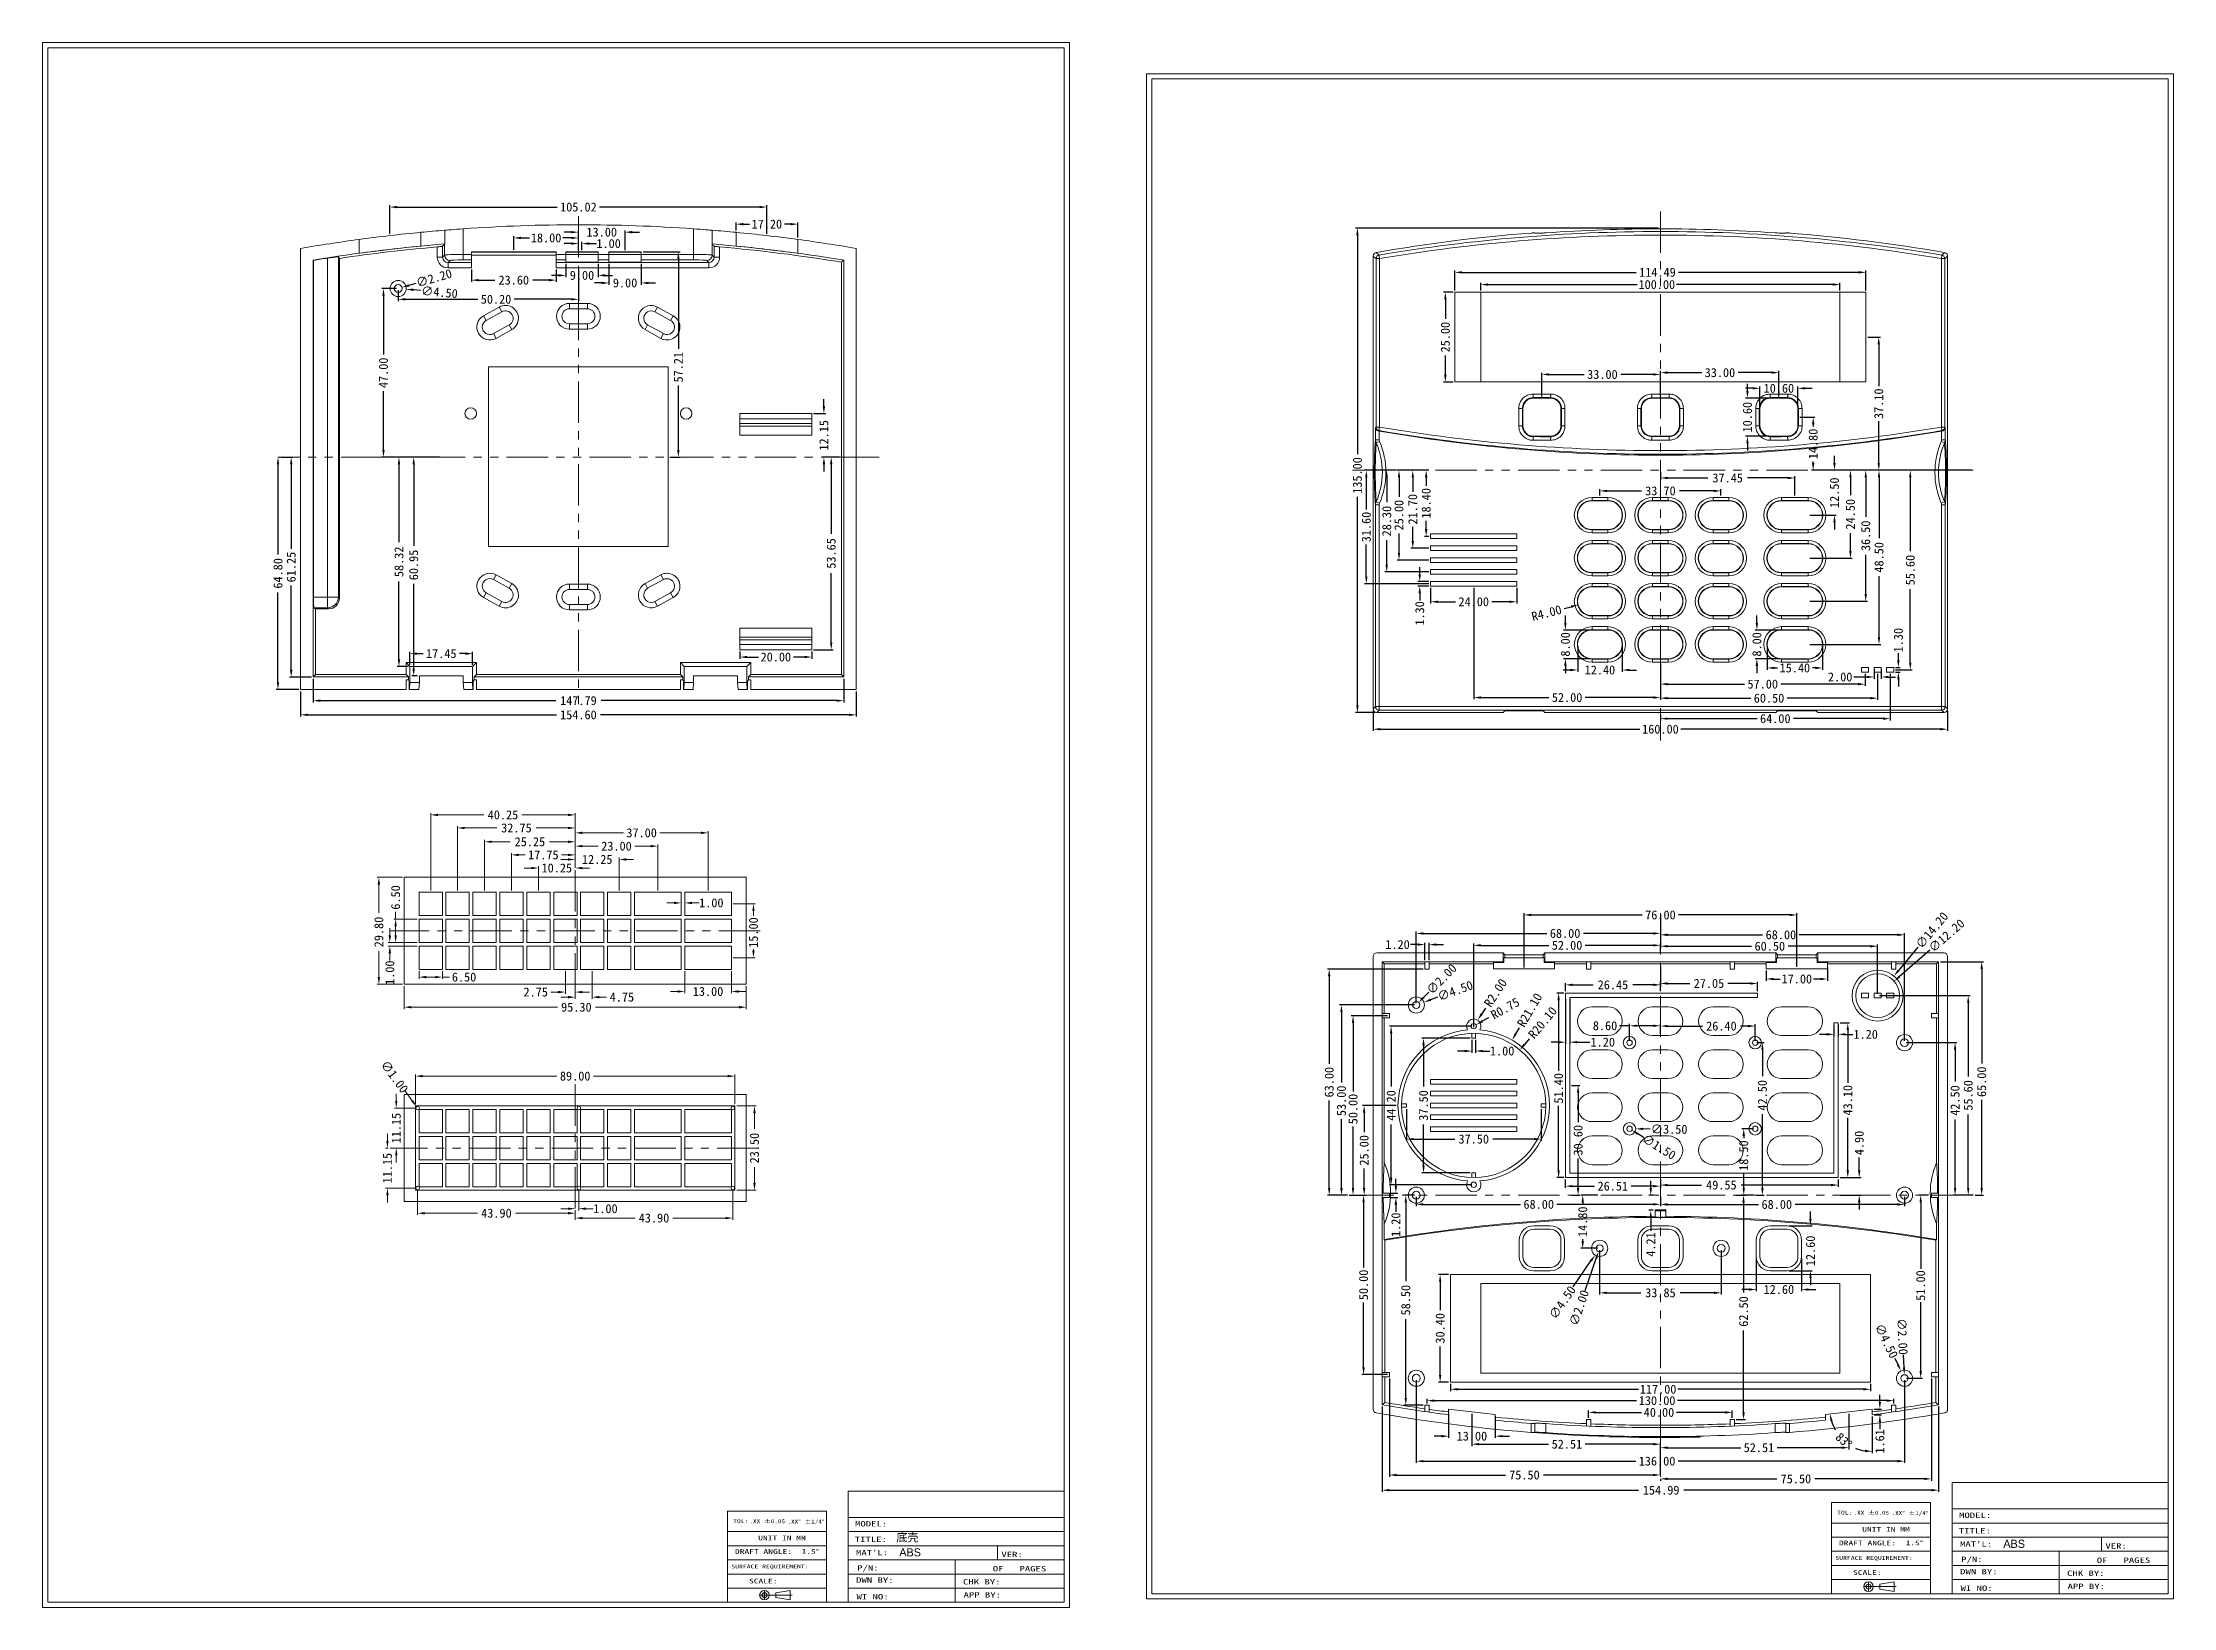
# Model space of a CAD drawing. Extents: x 123 to 716, y 209 to 645.
import ezdxf
from ezdxf.enums import TextEntityAlignment as Align

# ---------------------------------------------------------------- set-up
doc = ezdxf.new("R2010")
doc.units = 0
doc.header["$LTSCALE"] = 3
doc.header["$MEASUREMENT"] = 0
doc.linetypes.add('PHANTOM', pattern=[2.5, 1.25, -0.25, 0.25, -0.25, 0.25, -0.25])
for name, color, linetype in [('3', 7, 'Continuous'), ('5', 7, 'Continuous'), ('6', 7, 'Continuous')]:
    doc.layers.add(name, color=color, linetype=linetype)
doc.dimstyles.get("Standard").update_dxf_attribs({"dimtxt": 0.18, "dimasz": 0.18, "dimexe": 0.18, "dimexo": 0.0625, "dimgap": 0.09, "dimtad": 0, "dimtih": 1, "dimtoh": 1, "dimdec": 4, "dimzin": 0, "dimdsep": 46, "dimtxsty": 'Standard', "dimcen": 0.09, "dimadec": 0, "dimazin": 0, "dimtfac": 1, "dimtdec": 4, "dimtofl": 0, "dimtmove": 0, "dimatfit": 3, "dimfxl": 1, "dimtolj": 1, "dimtzin": 0, "dimarcsym": 0})

msp = doc.modelspace()

# ---------------------------------------------------------------- texts
at = {"color": 3, "lineweight": 9, "char_height": 2.2572, "attachment_point": 1}
for s, insert, width in [('{\\fﾷￂￋￎ_GB2312|b0|i0|c134|p49;底壳}', (360.645, 229.165), 22.9929), ('{\\fﾷￂￋￎ_GB2312|b0|i0|c134|p49;ABS}', (669, 227.392), 22.99287), ('{\\fﾷￂￋￎ_GB2312|b0|i0|c134|p49;ABS}', (361.467, 225.014), 22.99287)]:
    msp.add_mtext(s, dxfattribs=dict(at, insert=insert, width=width))

# ---------------------------------------------------------------- blocks, each defined once
blk = doc.blocks.new('*D67')
at = {"color": 4, "linetype": 'Continuous'}
for p, q in [((290.08, 586.22), (300.43, 586.22)), ((299.93, 584.22), (299.93, 559.16)), ((299.93, 531.01), (299.93, 549)), ((297.58, 529.01), (300.43, 529.01))]:
    blk.add_line(p, q, dxfattribs=at)
for points in [[(299.59, 584.22), (300.26, 584.22), (299.93, 586.22)], [(299.59, 531.01), (300.26, 531.01), (299.93, 529.01)]]:
    blk.add_solid(points, dxfattribs=at)
at = {"layer": 'Defpoints', "color": 0, "linetype": 'Continuous'}
for p in [(289.58, 586.22), (297.08, 529.01), (299.93, 529.01)]:
    blk.add_point(p, dxfattribs=at)
at = {"color": 3, "linetype": 'Continuous', "insert": (299.93, 554.08), "char_height": 2.5, "attachment_point": 5, "rotation": 90}
blk.add_mtext('\\A1;57.21', dxfattribs=at)
blk = doc.blocks.new('_ClosedBlank')
at = {"color": 0, "linetype": 'ByBlock', "lineweight": -2}
for p, q in [((-1, 0.17), (0, 0)), ((-1, 0.17), (-1, -0.17)), ((0, 0), (-1, -0.17))]:
    blk.add_line(p, q, dxfattribs=at)
blk = doc.blocks.new('*D68')
at = {"color": 4, "linetype": 'Continuous'}
for p, q in [((272.08, 581.25), (272.08, 572.49)), ((221.88, 575.51), (221.88, 572.49)), ((223.88, 572.99), (244.04, 572.99)), ((270.08, 572.99), (254.21, 572.99))]:
    blk.add_line(p, q, dxfattribs=at)
for points in [[(223.88, 573.32), (223.88, 572.65), (221.88, 572.99)], [(270.08, 573.32), (270.08, 572.65), (272.08, 572.99)]]:
    blk.add_solid(points, dxfattribs=at)
at = {"layer": 'Defpoints', "color": 0, "linetype": 'Continuous'}
for p in [(272.08, 581.75), (221.88, 576.01), (272.08, 572.99)]:
    blk.add_point(p, dxfattribs=at)
at = {"color": 3, "linetype": 'Continuous', "insert": (249.13, 572.99), "char_height": 2.5, "attachment_point": 5}
blk.add_mtext('\\A1;50.20', dxfattribs=at)
blk = doc.blocks.new('*D69')
at = {"color": 4, "linetype": 'Continuous'}
for p, q in [((219.57, 591.24), (219.57, 599.19)), ((221.57, 598.69), (266.17, 598.69)), ((322.59, 598.69), (278, 598.69)), ((324.59, 591.24), (324.59, 599.19))]:
    blk.add_line(p, q, dxfattribs=at)
for points in [[(221.57, 599.02), (221.57, 598.35), (219.57, 598.69)], [(322.59, 599.02), (322.59, 598.35), (324.59, 598.69)]]:
    blk.add_solid(points, dxfattribs=at)
at = {"layer": 'Defpoints', "color": 0, "linetype": 'Continuous'}
for p in [(324.59, 598.69), (219.57, 590.74), (324.59, 590.74)]:
    blk.add_point(p, dxfattribs=at)
at = {"color": 3, "linetype": 'Continuous', "insert": (272.08, 598.69), "char_height": 2.5, "attachment_point": 5}
blk.add_mtext('\\A1;105.02', dxfattribs=at)
blk = doc.blocks.new('*D70')
at = {"color": 4, "linetype": 'Continuous'}
for p, q in [((317.08, 474.86), (317.08, 472.82)), ((337.08, 474.86), (337.08, 472.82)), ((319.08, 473.32), (322.21, 473.32)), ((335.08, 473.32), (331.96, 473.32))]:
    blk.add_line(p, q, dxfattribs=at)
for points in [[(319.08, 473.66), (319.08, 472.99), (317.08, 473.32)], [(335.08, 473.66), (335.08, 472.99), (337.08, 473.32)]]:
    blk.add_solid(points, dxfattribs=at)
at = {"layer": 'Defpoints', "color": 0, "linetype": 'Continuous'}
for p in [(317.08, 475.36), (337.08, 475.36), (337.08, 473.32)]:
    blk.add_point(p, dxfattribs=at)
at = {"color": 3, "linetype": 'Continuous', "insert": (327.08, 473.32), "char_height": 2.5, "attachment_point": 5}
blk.add_mtext('\\A1;20.00', dxfattribs=at)
blk = doc.blocks.new('*D71')
at = {"color": 4, "linetype": 'Continuous'}
for p, q in [((233.39, 529.01), (225.7, 529.01)), ((226.2, 527.01), (226.2, 504.26)), ((226.2, 470.06), (226.2, 493.68)), ((227.28, 468.06), (225.7, 468.06))]:
    blk.add_line(p, q, dxfattribs=at)
for points in [[(225.86, 527.01), (226.53, 527.01), (226.2, 529.01)], [(225.86, 470.06), (226.53, 470.06), (226.2, 468.06)]]:
    blk.add_solid(points, dxfattribs=at)
at = {"layer": 'Defpoints', "color": 0, "linetype": 'Continuous'}
for p in [(226.2, 529.01), (233.89, 529.01), (227.78, 468.06)]:
    blk.add_point(p, dxfattribs=at)
at = {"color": 3, "linetype": 'Continuous', "insert": (226.2, 498.97), "char_height": 2.5, "attachment_point": 5, "rotation": 90}
blk.add_mtext('\\A1;60.95', dxfattribs=at)
blk = doc.blocks.new('*D72')
at = {"color": 4, "linetype": 'Continuous'}
for p, q in [((226.38, 529.01), (221.6, 529.01)), ((222.1, 527.01), (222.1, 505.35)), ((222.1, 472.69), (222.1, 494.35)), ((224.66, 470.69), (221.6, 470.69))]:
    blk.add_line(p, q, dxfattribs=at)
for points in [[(221.77, 527.01), (222.43, 527.01), (222.1, 529.01)], [(221.77, 472.69), (222.43, 472.69), (222.1, 470.69)]]:
    blk.add_solid(points, dxfattribs=at)
at = {"layer": 'Defpoints', "color": 0, "linetype": 'Continuous'}
for p in [(222.1, 529.01), (226.88, 529.01), (225.16, 470.69)]:
    blk.add_point(p, dxfattribs=at)
at = {"color": 3, "linetype": 'Continuous', "insert": (222.1, 499.85), "char_height": 2.5, "attachment_point": 5, "rotation": 90}
blk.add_mtext('\\A1;58.32', dxfattribs=at)
blk = doc.blocks.new('*D73')
at = {"color": 4, "linetype": 'Continuous'}
for p, q in [((225.16, 471.19), (225.16, 474.77)), ((227.16, 474.27), (228.8, 474.27)), ((240.61, 474.27), (238.97, 474.27)), ((242.61, 471.19), (242.61, 474.77))]:
    blk.add_line(p, q, dxfattribs=at)
for points in [[(227.16, 474.6), (227.16, 473.93), (225.16, 474.27)], [(240.61, 474.6), (240.61, 473.93), (242.61, 474.27)]]:
    blk.add_solid(points, dxfattribs=at)
at = {"layer": 'Defpoints', "color": 0, "linetype": 'Continuous'}
for p in [(225.16, 474.27), (225.16, 470.69), (242.61, 470.69)]:
    blk.add_point(p, dxfattribs=at)
at = {"color": 3, "linetype": 'Continuous', "insert": (233.88, 474.27), "char_height": 2.5, "attachment_point": 5}
blk.add_mtext('\\A1;17.45', dxfattribs=at)
blk = doc.blocks.new('*D91')
at = {"color": 4, "linetype": 'Continuous'}
for p, q in [((523.48, 575.45), (523.48, 577.6)), ((525.48, 577.1), (566.98, 577.1)), ((621.48, 577.1), (577.98, 577.1)), ((623.48, 575.45), (623.48, 577.6))]:
    blk.add_line(p, q, dxfattribs=at)
for points in [[(525.48, 577.43), (525.48, 576.76), (523.48, 577.1)], [(621.48, 577.43), (621.48, 576.76), (623.48, 577.1)]]:
    blk.add_solid(points, dxfattribs=at)
at = {"layer": 'Defpoints', "color": 0, "linetype": 'Continuous'}
for p in [(623.48, 577.1), (523.48, 574.95), (623.48, 574.95)]:
    blk.add_point(p, dxfattribs=at)
at = {"color": 3, "linetype": 'Continuous', "insert": (572.48, 577.1), "char_height": 2.5, "attachment_point": 5}
blk.add_mtext('\\A1;100.00', dxfattribs=at)
blk = doc.blocks.new('*D92')
at = {"color": 4, "linetype": 'Continuous'}
for p, q in [((515.73, 574.95), (513.07, 574.95)), ((513.57, 572.95), (513.57, 567.54)), ((513.57, 551.95), (513.57, 557.37)), ((515.73, 549.95), (513.07, 549.95))]:
    blk.add_line(p, q, dxfattribs=at)
for points in [[(513.24, 572.95), (513.91, 572.95), (513.57, 574.95)], [(513.24, 551.95), (513.91, 551.95), (513.57, 549.95)]]:
    blk.add_solid(points, dxfattribs=at)
at = {"layer": 'Defpoints', "color": 0, "linetype": 'Continuous'}
for p in [(516.23, 574.95), (513.57, 549.95), (516.23, 549.95)]:
    blk.add_point(p, dxfattribs=at)
at = {"color": 3, "linetype": 'Continuous', "insert": (513.57, 562.45), "char_height": 2.5, "attachment_point": 5, "rotation": 90}
blk.add_mtext('\\A1;25.00', dxfattribs=at)
blk = doc.blocks.new('*D93')
at = {"color": 4, "linetype": 'Continuous'}
for p, q in [((493.48, 458.35), (493.48, 452.72)), ((653.48, 458.35), (653.48, 452.72)), ((495.48, 453.22), (567.77, 453.22)), ((651.48, 453.22), (579.18, 453.22))]:
    blk.add_line(p, q, dxfattribs=at)
for points in [[(495.48, 453.55), (495.48, 452.89), (493.48, 453.22)], [(651.48, 453.55), (651.48, 452.89), (653.48, 453.22)]]:
    blk.add_solid(points, dxfattribs=at)
at = {"layer": 'Defpoints', "color": 0, "linetype": 'Continuous'}
for p in [(493.48, 458.85), (653.48, 458.85), (653.48, 453.22)]:
    blk.add_point(p, dxfattribs=at)
at = {"color": 3, "linetype": 'Continuous', "insert": (573.48, 453.22), "char_height": 2.5, "attachment_point": 5}
blk.add_mtext('\\A1;160.00', dxfattribs=at)
blk = doc.blocks.new('*D94')
at = {"color": 4, "linetype": 'Continuous'}
for p, q in [((572.98, 592.85), (488.57, 592.85)), ((489.07, 590.85), (489.07, 529.82)), ((489.07, 459.85), (489.07, 517.99)), ((493.98, 457.85), (488.57, 457.85))]:
    blk.add_line(p, q, dxfattribs=at)
for points in [[(488.74, 590.85), (489.4, 590.85), (489.07, 592.85)], [(488.74, 459.85), (489.4, 459.85), (489.07, 457.85)]]:
    blk.add_solid(points, dxfattribs=at)
at = {"layer": 'Defpoints', "color": 0, "linetype": 'Continuous'}
for p in [(489.07, 592.85), (573.48, 592.85), (494.48, 457.85)]:
    blk.add_point(p, dxfattribs=at)
at = {"color": 3, "linetype": 'Continuous', "insert": (489.07, 523.9), "char_height": 2.5, "attachment_point": 5, "rotation": 90}
blk.add_mtext('\\A1;135.00', dxfattribs=at)
blk = doc.blocks.new('*D95')
at = {"color": 4, "linetype": 'Continuous'}
for p, q in [((612.28, 540.15), (616.53, 540.15)), ((616.03, 538.15), (616.03, 537.57)), ((660.14, 525.35), (615.53, 525.35)), ((616.03, 527.35), (616.03, 527.82))]:
    blk.add_line(p, q, dxfattribs=at)
for points in [[(615.7, 538.15), (616.37, 538.15), (616.03, 540.15)], [(615.7, 527.35), (616.37, 527.35), (616.03, 525.35)]]:
    blk.add_solid(points, dxfattribs=at)
at = {"layer": 'Defpoints', "color": 0, "linetype": 'Continuous'}
for p in [(611.78, 540.15), (616.03, 525.35), (660.64, 525.35)]:
    blk.add_point(p, dxfattribs=at)
at = {"color": 3, "linetype": 'Continuous', "insert": (616.03, 532.69), "char_height": 2.5, "attachment_point": 5, "rotation": 90}
blk.add_mtext('\\A1;14.80', dxfattribs=at)
blk = doc.blocks.new('*D96')
at = {"color": 4, "linetype": 'Continuous'}
for p, q in [((599.18, 548.19), (597.18, 548.19)), ((601.18, 542.96), (601.18, 548.69)), ((611.78, 542.96), (611.78, 548.69)), ((613.78, 548.19), (615.78, 548.19))]:
    blk.add_line(p, q, dxfattribs=at)
for points in [[(599.18, 548.53), (599.18, 547.86), (601.18, 548.19)], [(613.78, 548.53), (613.78, 547.86), (611.78, 548.19)]]:
    blk.add_solid(points, dxfattribs=at)
at = {"layer": 'Defpoints', "color": 0, "linetype": 'Continuous'}
for p in [(611.78, 548.19), (601.18, 542.46), (611.78, 542.46)]:
    blk.add_point(p, dxfattribs=at)
at = {"color": 3, "linetype": 'Continuous', "insert": (606.48, 548.19), "char_height": 2.5, "attachment_point": 5}
blk.add_mtext('\\A1;10.60', dxfattribs=at)
blk = doc.blocks.new('*D97')
at = {"color": 4, "linetype": 'Continuous'}
for p, q in [((597.72, 547.45), (597.72, 549.45)), ((603.67, 545.45), (597.22, 545.45)), ((603.67, 534.85), (597.22, 534.85)), ((597.72, 532.85), (597.72, 530.85))]:
    blk.add_line(p, q, dxfattribs=at)
for points in [[(597.39, 547.45), (598.05, 547.45), (597.72, 545.45)], [(597.39, 532.85), (598.05, 532.85), (597.72, 534.85)]]:
    blk.add_solid(points, dxfattribs=at)
at = {"layer": 'Defpoints', "color": 0, "linetype": 'Continuous'}
for p in [(604.17, 545.45), (597.72, 534.85), (604.17, 534.85)]:
    blk.add_point(p, dxfattribs=at)
at = {"color": 3, "linetype": 'Continuous', "insert": (597.72, 540.15), "char_height": 2.5, "attachment_point": 5, "rotation": 90}
blk.add_mtext('\\A1;10.60', dxfattribs=at)
blk = doc.blocks.new('*D98')
at = {"color": 4, "linetype": 'Continuous'}
for p, q in [((573.48, 545.95), (573.48, 553.06)), ((575.48, 552.56), (584.98, 552.56)), ((604.48, 552.56), (595.14, 552.56)), ((606.48, 545.95), (606.48, 553.06))]:
    blk.add_line(p, q, dxfattribs=at)
for points in [[(575.48, 552.9), (575.48, 552.23), (573.48, 552.56)], [(604.48, 552.9), (604.48, 552.23), (606.48, 552.56)]]:
    blk.add_solid(points, dxfattribs=at)
at = {"layer": 'Defpoints', "color": 0, "linetype": 'Continuous'}
for p in [(573.48, 552.56), (573.48, 545.45), (606.48, 545.45)]:
    blk.add_point(p, dxfattribs=at)
at = {"color": 3, "linetype": 'Continuous', "insert": (590.06, 552.56), "char_height": 2.5, "attachment_point": 5}
blk.add_mtext('\\A1;33.00', dxfattribs=at)
blk = doc.blocks.new('*D99')
at = {"color": 4, "linetype": 'Continuous'}
for p, q in [((540.48, 545.95), (540.48, 552.55)), ((542.48, 552.05), (552.24, 552.05)), ((571.48, 552.05), (562.41, 552.05)), ((573.48, 547.07), (573.48, 552.55))]:
    blk.add_line(p, q, dxfattribs=at)
for points in [[(542.48, 552.38), (542.48, 551.72), (540.48, 552.05)], [(571.48, 552.38), (571.48, 551.72), (573.48, 552.05)]]:
    blk.add_solid(points, dxfattribs=at)
at = {"layer": 'Defpoints', "color": 0, "linetype": 'Continuous'}
for p in [(573.48, 552.05), (573.48, 546.57), (540.48, 545.45)]:
    blk.add_point(p, dxfattribs=at)
at = {"color": 3, "linetype": 'Continuous', "insert": (557.32, 552.05), "char_height": 2.5, "attachment_point": 5}
blk.add_mtext('\\A1;33.00', dxfattribs=at)
blk = doc.blocks.new('*D100')
at = {"color": 4, "linetype": 'Continuous'}
for p, q in [((508.98, 525.35), (507.73, 525.35)), ((508.23, 523.35), (508.23, 521.03)), ((508.23, 508.95), (508.23, 511.28)), ((508.98, 506.95), (507.73, 506.95))]:
    blk.add_line(p, q, dxfattribs=at)
for points in [[(507.9, 523.35), (508.57, 523.35), (508.23, 525.35)], [(507.9, 508.95), (508.57, 508.95), (508.23, 506.95)]]:
    blk.add_solid(points, dxfattribs=at)
at = {"layer": 'Defpoints', "color": 0, "linetype": 'Continuous'}
for p in [(508.23, 525.35), (509.48, 525.35), (509.48, 506.95)]:
    blk.add_point(p, dxfattribs=at)
at = {"color": 3, "linetype": 'Continuous', "insert": (508.23, 516.15), "char_height": 2.5, "attachment_point": 5, "rotation": 90}
blk.add_mtext('\\A1;18.40', dxfattribs=at)
blk = doc.blocks.new('*D101')
at = {"color": 4, "linetype": 'Continuous'}
for p, q in [((507.55, 525.35), (504, 525.35)), ((504.5, 523.35), (504.5, 519.38)), ((504.5, 505.65), (504.5, 509.63)), ((508.98, 503.65), (504, 503.65))]:
    blk.add_line(p, q, dxfattribs=at)
for points in [[(504.17, 523.35), (504.83, 523.35), (504.5, 525.35)], [(504.17, 505.65), (504.83, 505.65), (504.5, 503.65)]]:
    blk.add_solid(points, dxfattribs=at)
at = {"layer": 'Defpoints', "color": 0, "linetype": 'Continuous'}
for p in [(504.5, 525.35), (508.05, 525.35), (509.48, 503.65)]:
    blk.add_point(p, dxfattribs=at)
at = {"color": 3, "linetype": 'Continuous', "insert": (504.5, 514.5), "char_height": 2.5, "attachment_point": 5, "rotation": 90}
blk.add_mtext('\\A1;21.70', dxfattribs=at)
blk = doc.blocks.new('*D102')
at = {"color": 4, "linetype": 'Continuous'}
for p, q in [((504, 525.35), (500.16, 525.35)), ((500.66, 523.35), (500.66, 517.94)), ((500.66, 502.35), (500.66, 507.77)), ((508.98, 500.35), (500.16, 500.35))]:
    blk.add_line(p, q, dxfattribs=at)
for points in [[(500.33, 523.35), (500.99, 523.35), (500.66, 525.35)], [(500.33, 502.35), (500.99, 502.35), (500.66, 500.35)]]:
    blk.add_solid(points, dxfattribs=at)
at = {"layer": 'Defpoints', "color": 0, "linetype": 'Continuous'}
for p in [(504.5, 525.35), (500.66, 500.35), (509.48, 500.35)]:
    blk.add_point(p, dxfattribs=at)
at = {"color": 3, "linetype": 'Continuous', "insert": (500.66, 512.85), "char_height": 2.5, "attachment_point": 5, "rotation": 90}
blk.add_mtext('\\A1;25.00', dxfattribs=at)
blk = doc.blocks.new('*D103')
at = {"color": 4, "linetype": 'Continuous'}
for p, q in [((499.98, 525.35), (496.74, 525.35)), ((497.24, 523.35), (497.24, 516.5)), ((497.24, 499.05), (497.24, 505.91)), ((508.98, 497.05), (496.74, 497.05))]:
    blk.add_line(p, q, dxfattribs=at)
for points in [[(496.9, 523.35), (497.57, 523.35), (497.24, 525.35)], [(496.9, 499.05), (497.57, 499.05), (497.24, 497.05)]]:
    blk.add_solid(points, dxfattribs=at)
at = {"layer": 'Defpoints', "color": 0, "linetype": 'Continuous'}
for p in [(497.24, 525.35), (500.48, 525.35), (509.48, 497.05)]:
    blk.add_point(p, dxfattribs=at)
at = {"color": 3, "linetype": 'Continuous', "insert": (497.24, 511.2), "char_height": 2.5, "attachment_point": 5, "rotation": 90}
blk.add_mtext('\\A1;28.30', dxfattribs=at)
blk = doc.blocks.new('*D104')
at = {"color": 4, "linetype": 'Continuous'}
for p, q in [((496.74, 525.35), (491.06, 525.35)), ((491.56, 523.35), (491.56, 514.43)), ((491.56, 495.75), (491.56, 504.68)), ((508.98, 493.75), (491.06, 493.75))]:
    blk.add_line(p, q, dxfattribs=at)
for points in [[(491.23, 523.35), (491.9, 523.35), (491.56, 525.35)], [(491.23, 495.75), (491.9, 495.75), (491.56, 493.75)]]:
    blk.add_solid(points, dxfattribs=at)
at = {"layer": 'Defpoints', "color": 0, "linetype": 'Continuous'}
for p in [(491.56, 525.35), (497.24, 525.35), (509.48, 493.75)]:
    blk.add_point(p, dxfattribs=at)
at = {"color": 3, "linetype": 'Continuous', "insert": (491.56, 509.55), "char_height": 2.5, "attachment_point": 5, "rotation": 90}
blk.add_mtext('\\A1;31.60', dxfattribs=at)
blk = doc.blocks.new('*D105')
at = {"color": 4, "linetype": 'Continuous'}
for p, q in [((521.48, 492.6), (521.48, 461.54)), ((573.48, 471.42), (573.48, 461.54)), ((523.48, 462.04), (542.39, 462.04)), ((571.48, 462.04), (552.56, 462.04))]:
    blk.add_line(p, q, dxfattribs=at)
for points in [[(523.48, 462.38), (523.48, 461.71), (521.48, 462.04)], [(571.48, 462.38), (571.48, 461.71), (573.48, 462.04)]]:
    blk.add_solid(points, dxfattribs=at)
at = {"layer": 'Defpoints', "color": 0, "linetype": 'Continuous'}
for p in [(521.48, 493.1), (573.48, 471.92), (573.48, 462.04)]:
    blk.add_point(p, dxfattribs=at)
at = {"color": 3, "linetype": 'Continuous', "insert": (547.48, 462.04), "char_height": 2.5, "attachment_point": 5}
blk.add_mtext('\\A1;52.00', dxfattribs=at)
blk = doc.blocks.new('*D106')
at = {"color": 4, "linetype": 'Continuous'}
for p, q in [((633.98, 468.6), (633.98, 461.36)), ((575.48, 461.86), (598.64, 461.86)), ((631.98, 461.86), (608.81, 461.86))]:
    blk.add_line(p, q, dxfattribs=at)
for points in [[(575.48, 462.2), (575.48, 461.53), (573.48, 461.86)], [(631.98, 462.2), (631.98, 461.53), (633.98, 461.86)]]:
    blk.add_solid(points, dxfattribs=at)
at = {"layer": 'Defpoints', "color": 0, "linetype": 'Continuous'}
for p in [(633.98, 469.1), (573.48, 461.86), (573.48, 461.86)]:
    blk.add_point(p, dxfattribs=at)
at = {"color": 3, "linetype": 'Continuous', "insert": (603.73, 461.86), "char_height": 2.5, "attachment_point": 5}
blk.add_mtext('\\A1;60.50', dxfattribs=at)
blk = doc.blocks.new('*D107')
at = {"color": 4, "linetype": 'Continuous'}
for p, q in [((573.48, 466.36), (573.48, 465.27)), ((575.48, 465.77), (596.89, 465.77)), ((628.48, 465.77), (607.06, 465.77)), ((630.48, 468.6), (630.48, 465.27))]:
    blk.add_line(p, q, dxfattribs=at)
for points in [[(575.48, 466.11), (575.48, 465.44), (573.48, 465.77)], [(628.48, 466.11), (628.48, 465.44), (630.48, 465.77)]]:
    blk.add_solid(points, dxfattribs=at)
at = {"layer": 'Defpoints', "color": 0, "linetype": 'Continuous'}
for p in [(630.48, 469.1), (573.48, 466.86), (573.48, 465.77)]:
    blk.add_point(p, dxfattribs=at)
at = {"color": 3, "linetype": 'Continuous', "insert": (601.98, 465.77), "char_height": 2.5, "attachment_point": 5}
blk.add_mtext('\\A1;57.00', dxfattribs=at)
blk = doc.blocks.new('*D108')
at = {"color": 4, "linetype": 'Continuous'}
for p, q in [((637.48, 468.6), (637.48, 455.66)), ((573.48, 457.35), (573.48, 455.66)), ((575.48, 456.16), (600.39, 456.16)), ((635.48, 456.16), (610.56, 456.16))]:
    blk.add_line(p, q, dxfattribs=at)
for points in [[(575.48, 456.49), (575.48, 455.83), (573.48, 456.16)], [(635.48, 456.49), (635.48, 455.83), (637.48, 456.16)]]:
    blk.add_solid(points, dxfattribs=at)
at = {"layer": 'Defpoints', "color": 0, "linetype": 'Continuous'}
for p in [(637.48, 469.1), (573.48, 457.85), (573.48, 456.16)]:
    blk.add_point(p, dxfattribs=at)
at = {"color": 3, "linetype": 'Continuous', "insert": (605.48, 456.16), "char_height": 2.5, "attachment_point": 5}
blk.add_mtext('\\A1;64.00', dxfattribs=at)
blk = doc.blocks.new('*D109')
at = {"color": 4, "linetype": 'Continuous'}
for p, q in [((660.02, 525.35), (642.58, 525.35)), ((643.08, 523.35), (643.08, 502.85)), ((643.08, 471.75), (643.08, 492.26)), ((638.98, 469.75), (643.58, 469.75))]:
    blk.add_line(p, q, dxfattribs=at)
for points in [[(642.75, 523.35), (643.41, 523.35), (643.08, 525.35)], [(642.75, 471.75), (643.41, 471.75), (643.08, 469.75)]]:
    blk.add_solid(points, dxfattribs=at)
at = {"layer": 'Defpoints', "color": 0, "linetype": 'Continuous'}
for p in [(643.08, 525.35), (660.52, 525.35), (638.48, 469.75)]:
    blk.add_point(p, dxfattribs=at)
at = {"color": 3, "linetype": 'Continuous', "insert": (643.08, 497.55), "char_height": 2.5, "attachment_point": 5, "rotation": 90}
blk.add_mtext('\\A1;55.60', dxfattribs=at)
blk = doc.blocks.new('*D110')
at = {"color": 4, "linetype": 'Continuous'}
for p, q in [((655.98, 525.35), (633.87, 525.35)), ((634.37, 523.35), (634.37, 506.4)), ((634.37, 478.85), (634.37, 495.81)), ((615.13, 476.85), (634.87, 476.85))]:
    blk.add_line(p, q, dxfattribs=at)
for points in [[(634.04, 523.35), (634.7, 523.35), (634.37, 525.35)], [(634.04, 478.85), (634.7, 478.85), (634.37, 476.85)]]:
    blk.add_solid(points, dxfattribs=at)
at = {"layer": 'Defpoints', "color": 0, "linetype": 'Continuous'}
for p in [(634.37, 525.35), (656.48, 525.35), (614.63, 476.85)]:
    blk.add_point(p, dxfattribs=at)
at = {"color": 3, "linetype": 'Continuous', "insert": (634.37, 501.1), "char_height": 2.5, "attachment_point": 5, "rotation": 90}
blk.add_mtext('\\A1;48.50', dxfattribs=at)
blk = doc.blocks.new('*D111')
at = {"color": 4, "linetype": 'Continuous'}
for p, q in [((632.12, 525.35), (630.17, 525.35)), ((630.67, 523.35), (630.67, 512.4)), ((630.67, 490.85), (630.67, 501.81)), ((615.13, 488.85), (631.17, 488.85))]:
    blk.add_line(p, q, dxfattribs=at)
for points in [[(630.33, 523.35), (631, 523.35), (630.67, 525.35)], [(630.33, 490.85), (631, 490.85), (630.67, 488.85)]]:
    blk.add_solid(points, dxfattribs=at)
at = {"layer": 'Defpoints', "color": 0, "linetype": 'Continuous'}
for p in [(630.67, 525.35), (632.62, 525.35), (614.63, 488.85)]:
    blk.add_point(p, dxfattribs=at)
at = {"color": 3, "linetype": 'Continuous', "insert": (630.67, 507.1), "char_height": 2.5, "attachment_point": 5, "rotation": 90}
blk.add_mtext('\\A1;36.50', dxfattribs=at)
blk = doc.blocks.new('*D112')
at = {"color": 4, "linetype": 'Continuous'}
for p, q in [((637.87, 525.35), (625.91, 525.35)), ((626.41, 523.35), (626.41, 518.4)), ((626.41, 502.85), (626.41, 507.81)), ((615.13, 500.85), (626.91, 500.85))]:
    blk.add_line(p, q, dxfattribs=at)
for points in [[(626.07, 523.35), (626.74, 523.35), (626.41, 525.35)], [(626.07, 502.85), (626.74, 502.85), (626.41, 500.85)]]:
    blk.add_solid(points, dxfattribs=at)
at = {"layer": 'Defpoints', "color": 0, "linetype": 'Continuous'}
for p in [(626.41, 525.35), (638.37, 525.35), (614.63, 500.85)]:
    blk.add_point(p, dxfattribs=at)
at = {"color": 3, "linetype": 'Continuous', "insert": (626.41, 513.1), "char_height": 2.5, "attachment_point": 5, "rotation": 90}
blk.add_mtext('\\A1;24.50', dxfattribs=at)
blk = doc.blocks.new('*D113')
at = {"color": 4, "linetype": 'Continuous'}
for p, q in [((621.96, 527.35), (621.96, 529.35)), ((637.21, 525.35), (621.46, 525.35)), ((615.13, 512.85), (622.46, 512.85)), ((621.96, 510.85), (621.96, 508.85))]:
    blk.add_line(p, q, dxfattribs=at)
for points in [[(621.63, 527.35), (622.3, 527.35), (621.96, 525.35)], [(621.63, 510.85), (622.3, 510.85), (621.96, 512.85)]]:
    blk.add_solid(points, dxfattribs=at)
at = {"layer": 'Defpoints', "color": 0, "linetype": 'Continuous'}
for p in [(621.96, 525.35), (637.71, 525.35), (614.63, 512.85)]:
    blk.add_point(p, dxfattribs=at)
at = {"color": 3, "linetype": 'Continuous', "insert": (621.96, 519.1), "char_height": 2.5, "attachment_point": 5, "rotation": 90}
blk.add_mtext('\\A1;12.50', dxfattribs=at)
blk = doc.blocks.new('*D114')
at = {"color": 4, "linetype": 'Continuous'}
for p, q in [((556.63, 518.29), (556.63, 520.11)), ((558.63, 519.61), (568.18, 519.61)), ((588.33, 519.61), (578.77, 519.61)), ((590.33, 518.29), (590.33, 520.11))]:
    blk.add_line(p, q, dxfattribs=at)
for points in [[(558.63, 519.94), (558.63, 519.27), (556.63, 519.61)], [(588.33, 519.94), (588.33, 519.27), (590.33, 519.61)]]:
    blk.add_solid(points, dxfattribs=at)
at = {"layer": 'Defpoints', "color": 0, "linetype": 'Continuous'}
for p in [(556.63, 517.79), (590.33, 519.61), (590.33, 517.79)]:
    blk.add_point(p, dxfattribs=at)
at = {"color": 3, "linetype": 'Continuous', "insert": (573.48, 519.61), "char_height": 2.5, "attachment_point": 5}
blk.add_mtext('\\A1;33.70', dxfattribs=at)
blk = doc.blocks.new('*D115')
at = {"color": 4, "linetype": 'Continuous'}
for p, q in [((573.48, 524.85), (573.48, 522.71)), ((575.48, 523.21), (586.7, 523.21)), ((608.93, 523.21), (597.7, 523.21)), ((610.93, 518.29), (610.93, 523.71))]:
    blk.add_line(p, q, dxfattribs=at)
for points in [[(575.48, 523.54), (575.48, 522.88), (573.48, 523.21)], [(608.93, 523.54), (608.93, 522.88), (610.93, 523.21)]]:
    blk.add_solid(points, dxfattribs=at)
at = {"layer": 'Defpoints', "color": 0, "linetype": 'Continuous'}
for p in [(573.48, 525.35), (573.48, 523.21), (610.93, 517.79)]:
    blk.add_point(p, dxfattribs=at)
at = {"color": 3, "linetype": 'Continuous', "insert": (592.2, 523.21), "char_height": 2.5, "attachment_point": 5}
blk.add_mtext('\\A1;37.45', dxfattribs=at)
blk = doc.blocks.new('*D116')
at = {"color": 4, "linetype": 'Continuous'}
for p, q in [((603.23, 476.35), (603.23, 469.78)), ((618.63, 476.35), (618.63, 469.78)), ((605.23, 470.28), (606.05, 470.28)), ((616.63, 470.28), (615.8, 470.28))]:
    blk.add_line(p, q, dxfattribs=at)
for points in [[(605.23, 470.62), (605.23, 469.95), (603.23, 470.28)], [(616.63, 470.62), (616.63, 469.95), (618.63, 470.28)]]:
    blk.add_solid(points, dxfattribs=at)
at = {"layer": 'Defpoints', "color": 0, "linetype": 'Continuous'}
for p in [(603.23, 476.85), (618.63, 476.85), (618.63, 470.28)]:
    blk.add_point(p, dxfattribs=at)
at = {"color": 3, "linetype": 'Continuous', "insert": (610.93, 470.28), "char_height": 2.5, "attachment_point": 5}
blk.add_mtext('\\A1;15.40', dxfattribs=at)
blk = doc.blocks.new('*D117')
at = {"color": 4, "linetype": 'Continuous'}
for p, q in [((553.93, 480.85), (546.51, 480.85)), ((547.01, 482.85), (547.01, 484.85)), ((553.93, 472.85), (546.51, 472.85)), ((547.01, 470.85), (547.01, 468.85))]:
    blk.add_line(p, q, dxfattribs=at)
for points in [[(546.67, 482.85), (547.34, 482.85), (547.01, 480.85)], [(546.67, 470.85), (547.34, 470.85), (547.01, 472.85)]]:
    blk.add_solid(points, dxfattribs=at)
at = {"layer": 'Defpoints', "color": 0, "linetype": 'Continuous'}
for p in [(547.01, 480.85), (554.43, 480.85), (554.43, 472.85)]:
    blk.add_point(p, dxfattribs=at)
at = {"color": 3, "linetype": 'Continuous', "insert": (547.01, 476.85), "char_height": 2.5, "attachment_point": 5, "rotation": 90}
blk.add_mtext('\\A1;8.00', dxfattribs=at)
blk = doc.blocks.new('*D118')
at = {"color": 4, "linetype": 'Continuous'}
for p, q in [((509.48, 492.6), (509.48, 488.22)), ((511.48, 488.72), (516.39, 488.72)), ((531.48, 488.72), (526.56, 488.72)), ((533.48, 492.6), (533.48, 488.22))]:
    blk.add_line(p, q, dxfattribs=at)
for points in [[(511.48, 489.05), (511.48, 488.39), (509.48, 488.72)], [(531.48, 489.05), (531.48, 488.39), (533.48, 488.72)]]:
    blk.add_solid(points, dxfattribs=at)
at = {"layer": 'Defpoints', "color": 0, "linetype": 'Continuous'}
for p in [(509.48, 493.1), (533.48, 493.1), (533.48, 488.72)]:
    blk.add_point(p, dxfattribs=at)
at = {"color": 3, "linetype": 'Continuous', "insert": (521.48, 488.72), "char_height": 2.5, "attachment_point": 5}
blk.add_mtext('\\A1;24.00', dxfattribs=at)
blk = doc.blocks.new('*D119')
at = {"color": 4, "linetype": 'Continuous'}
for p, q in [((508.98, 494.4), (505.94, 494.4)), ((508.98, 493.1), (505.94, 493.1)), ((506.44, 496.4), (506.44, 498.4)), ((506.44, 491.1), (506.44, 489.1))]:
    blk.add_line(p, q, dxfattribs=at)
for points in [[(506.1, 496.4), (506.77, 496.4), (506.44, 494.4)], [(506.1, 491.1), (506.77, 491.1), (506.44, 493.1)]]:
    blk.add_solid(points, dxfattribs=at)
at = {"layer": 'Defpoints', "color": 0, "linetype": 'Continuous'}
for p in [(506.44, 494.4), (509.48, 494.4), (509.48, 493.1)]:
    blk.add_point(p, dxfattribs=at)
at = {"color": 3, "linetype": 'Continuous', "insert": (506.44, 485.48), "char_height": 2.5, "attachment_point": 5, "rotation": 90}
blk.add_mtext('\\A1;1.30', dxfattribs=at)
blk = doc.blocks.new('*D120')
at = {"color": 4, "linetype": 'Continuous'}
for p, q in [((631.22, 562.45), (634.8, 562.45)), ((634.3, 560.45), (634.3, 548.78)), ((634.3, 527.35), (634.3, 539.03)), ((660.14, 525.35), (633.8, 525.35))]:
    blk.add_line(p, q, dxfattribs=at)
for points in [[(633.96, 560.45), (634.63, 560.45), (634.3, 562.45)], [(633.96, 527.35), (634.63, 527.35), (634.3, 525.35)]]:
    blk.add_solid(points, dxfattribs=at)
at = {"layer": 'Defpoints', "color": 0, "linetype": 'Continuous'}
for p in [(630.72, 562.45), (634.3, 525.35), (660.64, 525.35)]:
    blk.add_point(p, dxfattribs=at)
at = {"color": 3, "linetype": 'Continuous', "insert": (634.3, 543.9), "char_height": 2.5, "attachment_point": 5, "rotation": 90}
blk.add_mtext('\\A1;37.10', dxfattribs=at)
blk = doc.blocks.new('*D126')
at = {"color": 4, "linetype": 'Continuous', "lineweight": 9}
for p, q in [((223.54, 381.65), (223.54, 375.26)), ((318.84, 381.65), (318.84, 375.26)), ((225.54, 375.76), (266.22, 375.76)), ((316.84, 375.76), (276.8, 375.76))]:
    blk.add_line(p, q, dxfattribs=at)
at = {"color": 4, "linetype": 'Continuous', "lineweight": 0}
for points in [[(225.54, 376.1), (225.54, 375.43), (223.54, 375.76)], [(316.84, 376.1), (316.84, 375.43), (318.84, 375.76)]]:
    blk.add_solid(points, dxfattribs=at)
at = {"layer": 'Defpoints', "color": 0, "linetype": 'Continuous', "lineweight": 0}
for p in [(223.54, 382.15), (318.84, 382.15), (318.84, 375.76)]:
    blk.add_point(p, dxfattribs=at)
at = {"color": 3, "linetype": 'Continuous', "lineweight": 9, "insert": (271.51, 375.76), "char_height": 2.5, "attachment_point": 5}
blk.add_mtext('\\A1;95.30', dxfattribs=at)
blk = doc.blocks.new('*D127')
at = {"color": 4, "linetype": 'Continuous', "lineweight": 9}
for p, q in [((223.04, 411.95), (216, 411.95)), ((216.5, 409.95), (216.5, 402.01)), ((216.5, 384.15), (216.5, 391.42)), ((223.04, 382.15), (216, 382.15))]:
    blk.add_line(p, q, dxfattribs=at)
at = {"color": 4, "linetype": 'Continuous', "lineweight": 0}
for points in [[(216.17, 409.95), (216.84, 409.95), (216.5, 411.95)], [(216.17, 384.15), (216.84, 384.15), (216.5, 382.15)]]:
    blk.add_solid(points, dxfattribs=at)
at = {"layer": 'Defpoints', "color": 0, "linetype": 'Continuous', "lineweight": 0}
for p in [(223.54, 411.95), (216.5, 382.15), (223.54, 382.15)]:
    blk.add_point(p, dxfattribs=at)
at = {"color": 3, "linetype": 'Continuous', "lineweight": 9, "insert": (216.5, 396.72), "char_height": 2.5, "attachment_point": 5, "rotation": 90}
blk.add_mtext('\\A1;29.80', dxfattribs=at)
blk = doc.blocks.new('*D128')
at = {"color": 4, "linetype": 'Continuous', "lineweight": 9}
for p, q in [((315.19, 404.55), (321.34, 404.55)), ((320.84, 402.55), (320.84, 401.22)), ((320.84, 391.55), (320.84, 391.89)), ((315.19, 389.55), (321.34, 389.55))]:
    blk.add_line(p, q, dxfattribs=at)
at = {"color": 4, "linetype": 'Continuous', "lineweight": 0}
for points in [[(320.51, 402.55), (321.17, 402.55), (320.84, 404.55)], [(320.51, 391.55), (321.17, 391.55), (320.84, 389.55)]]:
    blk.add_solid(points, dxfattribs=at)
at = {"layer": 'Defpoints', "color": 0, "linetype": 'Continuous', "lineweight": 0}
for p in [(314.69, 404.55), (320.84, 404.55), (314.69, 389.55)]:
    blk.add_point(p, dxfattribs=at)
at = {"color": 3, "linetype": 'Continuous', "lineweight": 9, "insert": (320.84, 396.56), "char_height": 2.5, "attachment_point": 5, "rotation": 90}
blk.add_mtext('\\A1;15.00', dxfattribs=at)
blk = doc.blocks.new('*D129')
at = {"color": 4, "linetype": 'Continuous', "lineweight": 9}
for p, q in [((301.69, 385.8), (301.69, 379.64)), ((314.69, 385.8), (314.69, 379.64)), ((299.69, 380.14), (297.69, 380.14)), ((316.69, 380.14), (318.69, 380.14))]:
    blk.add_line(p, q, dxfattribs=at)
at = {"color": 4, "linetype": 'Continuous', "lineweight": 0}
for points in [[(299.69, 380.47), (299.69, 379.8), (301.69, 380.14)], [(316.69, 380.47), (316.69, 379.8), (314.69, 380.14)]]:
    blk.add_solid(points, dxfattribs=at)
at = {"layer": 'Defpoints', "color": 0, "linetype": 'Continuous', "lineweight": 0}
for p in [(301.69, 386.3), (314.69, 386.3), (314.69, 380.14)]:
    blk.add_point(p, dxfattribs=at)
at = {"color": 3, "linetype": 'Continuous', "lineweight": 9, "insert": (308.19, 380.14), "char_height": 2.5, "attachment_point": 5}
blk.add_mtext('\\A1;13.00', dxfattribs=at)
blk = doc.blocks.new('*D130')
at = {"color": 4, "linetype": 'Continuous', "lineweight": 9}
for p, q in [((227.19, 400.3), (220.67, 400.3)), ((221.17, 400.3), (221.17, 402.3)), ((221.17, 395.8), (221.17, 398.3)), ((227.19, 393.8), (220.67, 393.8))]:
    blk.add_line(p, q, dxfattribs=at)
at = {"color": 4, "linetype": 'Continuous', "lineweight": 0}
for points in [[(220.83, 398.3), (221.5, 398.3), (221.17, 400.3)], [(220.83, 395.8), (221.5, 395.8), (221.17, 393.8)]]:
    blk.add_solid(points, dxfattribs=at)
at = {"layer": 'Defpoints', "color": 0, "linetype": 'Continuous', "lineweight": 0}
for p in [(221.17, 400.3), (227.69, 400.3), (227.69, 393.8)]:
    blk.add_point(p, dxfattribs=at)
at = {"color": 3, "linetype": 'Continuous', "lineweight": 9, "insert": (221.17, 406.34), "char_height": 2.5, "attachment_point": 5, "rotation": 90}
blk.add_mtext('\\A1;6.50', dxfattribs=at)
blk = doc.blocks.new('*D132')
at = {"color": 4, "linetype": 'Continuous', "lineweight": 9}
for p, q in [((226.69, 348.76), (226.69, 357.06)), ((228.69, 356.56), (266.11, 356.56)), ((313.69, 356.56), (276.27, 356.56)), ((315.69, 348.76), (315.69, 357.06))]:
    blk.add_line(p, q, dxfattribs=at)
at = {"color": 4, "linetype": 'Continuous', "lineweight": 0}
for points in [[(228.69, 356.9), (228.69, 356.23), (226.69, 356.56)], [(313.69, 356.9), (313.69, 356.23), (315.69, 356.56)]]:
    blk.add_solid(points, dxfattribs=at)
at = {"layer": 'Defpoints', "color": 0, "linetype": 'Continuous', "lineweight": 0}
for p in [(226.69, 356.56), (226.69, 348.26), (315.69, 348.26)]:
    blk.add_point(p, dxfattribs=at)
at = {"color": 3, "linetype": 'Continuous', "lineweight": 9, "insert": (271.19, 356.56), "char_height": 2.5, "attachment_point": 5}
blk.add_mtext('\\A1;89.00', dxfattribs=at)
blk = doc.blocks.new('*D133')
at = {"color": 4, "linetype": 'Continuous', "lineweight": 9}
for p, q in [((316.19, 348.26), (321.63, 348.26)), ((321.13, 346.26), (321.13, 341.8)), ((321.13, 326.76), (321.13, 331.21)), ((316.19, 324.76), (321.63, 324.76))]:
    blk.add_line(p, q, dxfattribs=at)
at = {"color": 4, "linetype": 'Continuous', "lineweight": 0}
for points in [[(320.79, 346.26), (321.46, 346.26), (321.13, 348.26)], [(320.79, 326.76), (321.46, 326.76), (321.13, 324.76)]]:
    blk.add_solid(points, dxfattribs=at)
at = {"layer": 'Defpoints', "color": 0, "linetype": 'Continuous', "lineweight": 0}
for p in [(315.69, 348.26), (315.69, 324.76), (321.13, 324.76)]:
    blk.add_point(p, dxfattribs=at)
at = {"color": 3, "linetype": 'Continuous', "lineweight": 9, "insert": (321.13, 336.51), "char_height": 2.5, "attachment_point": 5, "rotation": 90}
blk.add_mtext('\\A1;23.50', dxfattribs=at)
blk = doc.blocks.new('*D141')
at = {"color": 4, "linetype": 'Continuous'}
for p, q in [((521.48, 370.21), (521.48, 393.5)), ((523.48, 393), (542.39, 393)), ((571.48, 393), (552.56, 393)), ((573.48, 391.39), (573.48, 393.5))]:
    blk.add_line(p, q, dxfattribs=at)
for points in [[(523.48, 393.33), (523.48, 392.67), (521.48, 393)], [(571.48, 393.33), (571.48, 392.67), (573.48, 393)]]:
    blk.add_solid(points, dxfattribs=at)
at = {"layer": 'Defpoints', "color": 0, "linetype": 'Continuous'}
for p in [(573.48, 393), (573.48, 390.89), (521.48, 369.71)]:
    blk.add_point(p, dxfattribs=at)
at = {"color": 3, "linetype": 'Continuous', "insert": (547.48, 393), "char_height": 2.5, "attachment_point": 5}
blk.add_mtext('\\A1;52.00', dxfattribs=at)
blk = doc.blocks.new('*D142')
at = {"color": 4, "linetype": 'Continuous'}
for p, q in [((573.48, 401.46), (573.48, 395.43)), ((575.48, 395.93), (601.96, 395.93)), ((639.48, 395.93), (612.13, 395.93)), ((641.48, 366.39), (641.48, 396.43))]:
    blk.add_line(p, q, dxfattribs=at)
for points in [[(575.48, 396.26), (575.48, 395.59), (573.48, 395.93)], [(639.48, 396.26), (639.48, 395.59), (641.48, 395.93)]]:
    blk.add_solid(points, dxfattribs=at)
at = {"layer": 'Defpoints', "color": 0, "linetype": 'Continuous'}
for p in [(573.48, 401.96), (641.48, 395.93), (641.48, 365.89)]:
    blk.add_point(p, dxfattribs=at)
at = {"color": 3, "linetype": 'Continuous', "insert": (607.04, 395.93), "char_height": 2.5, "attachment_point": 5}
blk.add_mtext('\\A1;68.00', dxfattribs=at)
blk = doc.blocks.new('*D143')
at = {"color": 4, "linetype": 'Continuous'}
for p, q in [((573.48, 401.46), (573.48, 395.82)), ((505.48, 376.89), (505.48, 396.82)), ((507.48, 396.32), (541.85, 396.32)), ((571.48, 396.32), (552.02, 396.32))]:
    blk.add_line(p, q, dxfattribs=at)
for points in [[(507.48, 396.65), (507.48, 395.98), (505.48, 396.32)], [(571.48, 396.65), (571.48, 395.98), (573.48, 396.32)]]:
    blk.add_solid(points, dxfattribs=at)
at = {"layer": 'Defpoints', "color": 0, "linetype": 'Continuous'}
for p in [(573.48, 401.96), (573.48, 396.32), (505.48, 376.39)]:
    blk.add_point(p, dxfattribs=at)
at = {"color": 3, "linetype": 'Continuous', "insert": (546.93, 396.32), "char_height": 2.5, "attachment_point": 5}
blk.add_mtext('\\A1;68.00', dxfattribs=at)
blk = doc.blocks.new('*D144')
at = {"color": 4, "linetype": 'Continuous'}
for p, q in [((641.98, 365.89), (656.06, 365.89)), ((655.56, 363.89), (655.56, 355.05)), ((655.56, 325.39), (655.56, 344.47)), ((660.14, 323.39), (655.06, 323.39))]:
    blk.add_line(p, q, dxfattribs=at)
for points in [[(655.22, 363.89), (655.89, 363.89), (655.56, 365.89)], [(655.22, 325.39), (655.89, 325.39), (655.56, 323.39)]]:
    blk.add_solid(points, dxfattribs=at)
at = {"layer": 'Defpoints', "color": 0, "linetype": 'Continuous'}
for p in [(641.48, 365.89), (655.56, 323.39), (660.64, 323.39)]:
    blk.add_point(p, dxfattribs=at)
at = {"color": 3, "linetype": 'Continuous', "insert": (655.56, 349.76), "char_height": 2.5, "attachment_point": 5, "rotation": 90}
blk.add_mtext('\\A1;42.50', dxfattribs=at)
blk = doc.blocks.new('*D145')
at = {"color": 4, "linetype": 'Continuous'}
for p, q in [((570.79, 325.39), (570.79, 327.39)), ((571.48, 323.39), (570.29, 323.39)), ((571.48, 319.18), (570.29, 319.18)), ((570.79, 317.18), (570.79, 313.48))]:
    blk.add_line(p, q, dxfattribs=at)
for points in [[(570.46, 325.39), (571.13, 325.39), (570.79, 323.39)], [(570.46, 317.18), (571.13, 317.18), (570.79, 319.18)]]:
    blk.add_solid(points, dxfattribs=at)
at = {"layer": 'Defpoints', "color": 0, "linetype": 'Continuous'}
for p in [(570.79, 323.39), (571.98, 323.39), (571.98, 319.18)]:
    blk.add_point(p, dxfattribs=at)
at = {"color": 3, "linetype": 'Continuous', "insert": (570.79, 309.65), "char_height": 2.5, "attachment_point": 5, "rotation": 90}
blk.add_mtext('\\A1;4.21', dxfattribs=at)
blk = doc.blocks.new('*D146')
at = {"color": 4, "linetype": 'Continuous'}
for p, q in [((600.18, 305.79), (600.18, 296.61)), ((612.78, 305.79), (612.78, 296.61)), ((598.18, 297.11), (596.18, 297.11)), ((614.78, 297.11), (616.78, 297.11))]:
    blk.add_line(p, q, dxfattribs=at)
for points in [[(598.18, 297.44), (598.18, 296.77), (600.18, 297.11)], [(614.78, 297.44), (614.78, 296.77), (612.78, 297.11)]]:
    blk.add_solid(points, dxfattribs=at)
at = {"layer": 'Defpoints', "color": 0, "linetype": 'Continuous'}
for p in [(600.18, 306.29), (612.78, 306.29), (612.78, 297.11)]:
    blk.add_point(p, dxfattribs=at)
at = {"color": 3, "linetype": 'Continuous', "insert": (606.48, 297.11), "char_height": 2.5, "attachment_point": 5}
blk.add_mtext('\\A1;12.60', dxfattribs=at)
blk = doc.blocks.new('*D147')
at = {"color": 4, "linetype": 'Continuous'}
for p, q in [((609.28, 314.89), (615.78, 314.89)), ((615.28, 316.89), (615.28, 318.89)), ((609.28, 302.29), (615.78, 302.29)), ((615.28, 300.29), (615.28, 298.29))]:
    blk.add_line(p, q, dxfattribs=at)
for points in [[(614.94, 316.89), (615.61, 316.89), (615.28, 314.89)], [(614.94, 300.29), (615.61, 300.29), (615.28, 302.29)]]:
    blk.add_solid(points, dxfattribs=at)
at = {"layer": 'Defpoints', "color": 0, "linetype": 'Continuous'}
for p in [(608.78, 314.89), (608.78, 302.29), (615.28, 302.29)]:
    blk.add_point(p, dxfattribs=at)
at = {"color": 3, "linetype": 'Continuous', "insert": (615.28, 307.87), "char_height": 2.5, "attachment_point": 5, "rotation": 90}
blk.add_mtext('\\A1;12.60', dxfattribs=at)
blk = doc.blocks.new('*D148')
at = {"color": 4, "linetype": 'Continuous'}
for p, q in [((514.98, 270.79), (514.98, 268.82)), ((516.98, 269.32), (567.33, 269.32)), ((629.98, 269.32), (578.33, 269.32)), ((631.98, 270.79), (631.98, 268.82))]:
    blk.add_line(p, q, dxfattribs=at)
for points in [[(516.98, 269.65), (516.98, 268.99), (514.98, 269.32)], [(629.98, 269.65), (629.98, 268.99), (631.98, 269.32)]]:
    blk.add_solid(points, dxfattribs=at)
at = {"layer": 'Defpoints', "color": 0, "linetype": 'Continuous'}
for p in [(514.98, 271.29), (514.98, 269.32), (631.98, 271.29)]:
    blk.add_point(p, dxfattribs=at)
at = {"color": 3, "linetype": 'Continuous', "insert": (572.83, 269.32), "char_height": 2.5, "attachment_point": 5}
blk.add_mtext('\\A1;117.00', dxfattribs=at)
blk = doc.blocks.new('*D149')
at = {"color": 4, "linetype": 'Continuous'}
for p, q in [((514.48, 301.29), (511.62, 301.29)), ((512.12, 299.29), (512.12, 291.37)), ((512.12, 273.29), (512.12, 281.2)), ((514.48, 271.29), (511.62, 271.29))]:
    blk.add_line(p, q, dxfattribs=at)
for points in [[(511.79, 299.29), (512.46, 299.29), (512.12, 301.29)], [(511.79, 273.29), (512.46, 273.29), (512.12, 271.29)]]:
    blk.add_solid(points, dxfattribs=at)
at = {"layer": 'Defpoints', "color": 0, "linetype": 'Continuous'}
for p in [(512.12, 301.29), (514.98, 301.29), (514.98, 271.29)]:
    blk.add_point(p, dxfattribs=at)
at = {"color": 3, "linetype": 'Continuous', "insert": (512.12, 286.29), "char_height": 2.5, "attachment_point": 5, "rotation": 90}
blk.add_mtext('\\A1;30.40', dxfattribs=at)
blk = doc.blocks.new('*D150')
at = {"color": 4, "linetype": 'Continuous'}
for p, q in [((514.48, 262.51), (514.48, 255.75)), ((527.48, 261.81), (527.48, 255.75)), ((512.48, 256.25), (510.48, 256.25)), ((529.48, 256.25), (531.48, 256.25))]:
    blk.add_line(p, q, dxfattribs=at)
for points in [[(512.48, 256.59), (512.48, 255.92), (514.48, 256.25)], [(529.48, 256.59), (529.48, 255.92), (527.48, 256.25)]]:
    blk.add_solid(points, dxfattribs=at)
at = {"layer": 'Defpoints', "color": 0, "linetype": 'Continuous'}
for p in [(514.48, 263.01), (527.48, 262.31), (514.48, 256.25)]:
    blk.add_point(p, dxfattribs=at)
at = {"color": 3, "linetype": 'Continuous', "insert": (520.98, 256.25), "char_height": 2.5, "attachment_point": 5}
blk.add_mtext('\\A1;13.00', dxfattribs=at)
blk = doc.blocks.new('*D151')
at = {"color": 4, "linetype": 'Continuous'}
for p, q in [((505.48, 271.89), (505.48, 248.79)), ((641.48, 271.89), (641.48, 248.79)), ((507.48, 249.29), (566.62, 249.29)), ((639.48, 249.29), (578.45, 249.29))]:
    blk.add_line(p, q, dxfattribs=at)
for points in [[(507.48, 249.62), (507.48, 248.95), (505.48, 249.29)], [(639.48, 249.62), (639.48, 248.95), (641.48, 249.29)]]:
    blk.add_solid(points, dxfattribs=at)
at = {"layer": 'Defpoints', "color": 0, "linetype": 'Continuous'}
for p in [(505.48, 272.39), (641.48, 272.39), (505.48, 249.29)]:
    blk.add_point(p, dxfattribs=at)
at = {"color": 3, "linetype": 'Continuous', "insert": (572.54, 249.29), "char_height": 2.5, "attachment_point": 5}
blk.add_mtext('\\A1;136.00', dxfattribs=at)
blk = doc.blocks.new('*D152')
at = {"color": 4, "linetype": 'Continuous'}
for p, q in [((602.98, 385.99), (602.98, 383.12)), ((619.98, 386.84), (619.98, 383.12)), ((604.98, 383.62), (606.81, 383.62)), ((617.98, 383.62), (616.14, 383.62))]:
    blk.add_line(p, q, dxfattribs=at)
for points in [[(604.98, 383.96), (604.98, 383.29), (602.98, 383.62)], [(617.98, 383.96), (617.98, 383.29), (619.98, 383.62)]]:
    blk.add_solid(points, dxfattribs=at)
at = {"layer": 'Defpoints', "color": 0, "linetype": 'Continuous'}
for p in [(602.98, 386.49), (619.98, 387.34), (619.98, 383.62)]:
    blk.add_point(p, dxfattribs=at)
at = {"color": 3, "linetype": 'Continuous', "insert": (611.48, 383.62), "char_height": 2.5, "attachment_point": 5}
blk.add_mtext('\\A1;17.00', dxfattribs=at)
blk = doc.blocks.new('*D153')
at = {"color": 4, "linetype": 'Continuous'}
for p, q in [((535.48, 386.8), (535.48, 401.96)), ((537.48, 401.46), (568.39, 401.46)), ((609.48, 401.46), (578.56, 401.46)), ((611.48, 386.99), (611.48, 401.96))]:
    blk.add_line(p, q, dxfattribs=at)
for points in [[(537.48, 401.8), (537.48, 401.13), (535.48, 401.46)], [(609.48, 401.8), (609.48, 401.13), (611.48, 401.46)]]:
    blk.add_solid(points, dxfattribs=at)
at = {"layer": 'Defpoints', "color": 0, "linetype": 'Continuous'}
for p in [(535.48, 401.46), (535.48, 386.3), (611.48, 386.49)]:
    blk.add_point(p, dxfattribs=at)
at = {"color": 3, "linetype": 'Continuous', "insert": (573.48, 401.46), "char_height": 2.5, "attachment_point": 5}
blk.add_mtext('\\A1;76.00', dxfattribs=at)
blk = doc.blocks.new('*D154')
at = {"color": 4, "linetype": 'Continuous'}
for p, q in [((546.53, 379.69), (544.62, 379.69)), ((545.12, 377.69), (545.12, 358.03)), ((545.12, 330.29), (545.12, 348.28)), ((546.53, 328.29), (544.62, 328.29))]:
    blk.add_line(p, q, dxfattribs=at)
for points in [[(544.78, 377.69), (545.45, 377.69), (545.12, 379.69)], [(544.78, 330.29), (545.45, 330.29), (545.12, 328.29)]]:
    blk.add_solid(points, dxfattribs=at)
at = {"layer": 'Defpoints', "color": 0, "linetype": 'Continuous'}
for p in [(547.03, 379.69), (545.12, 328.29), (547.03, 328.29)]:
    blk.add_point(p, dxfattribs=at)
at = {"color": 3, "linetype": 'Continuous', "insert": (545.12, 353.16), "char_height": 2.5, "attachment_point": 5, "rotation": 90}
blk.add_mtext('\\A1;51.40', dxfattribs=at)
blk = doc.blocks.new('*D155')
at = {"color": 4, "linetype": 'Continuous'}
for p, q in [((628.86, 330.29), (628.86, 333.9)), ((623.53, 328.29), (629.36, 328.29)), ((623.53, 323.39), (629.36, 323.39)), ((628.86, 321.39), (628.86, 319.39))]:
    blk.add_line(p, q, dxfattribs=at)
for points in [[(628.52, 330.29), (629.19, 330.29), (628.86, 328.29)], [(628.52, 321.39), (629.19, 321.39), (628.86, 323.39)]]:
    blk.add_solid(points, dxfattribs=at)
at = {"layer": 'Defpoints', "color": 0, "linetype": 'Continuous'}
for p in [(623.03, 328.29), (623.03, 323.39), (628.86, 323.39)]:
    blk.add_point(p, dxfattribs=at)
at = {"color": 3, "linetype": 'Continuous', "insert": (628.86, 337.94), "char_height": 2.5, "attachment_point": 5, "rotation": 90}
blk.add_mtext('\\A1;4.90', dxfattribs=at)
blk = doc.blocks.new('*D156')
at = {"color": 4, "linetype": 'Continuous'}
for p, q in [((623.53, 371.39), (626.17, 371.39)), ((625.67, 369.39), (625.67, 354.71)), ((625.67, 330.29), (625.67, 344.96)), ((623.59, 328.29), (626.17, 328.29))]:
    blk.add_line(p, q, dxfattribs=at)
for points in [[(625.33, 369.39), (626, 369.39), (625.67, 371.39)], [(625.33, 330.29), (626, 330.29), (625.67, 328.29)]]:
    blk.add_solid(points, dxfattribs=at)
at = {"layer": 'Defpoints', "color": 0, "linetype": 'Continuous'}
for p in [(623.03, 371.39), (625.67, 371.39), (623.09, 328.29)]:
    blk.add_point(p, dxfattribs=at)
at = {"color": 3, "linetype": 'Continuous', "insert": (625.67, 349.84), "char_height": 2.5, "attachment_point": 5, "rotation": 90}
blk.add_mtext('\\A1;43.10', dxfattribs=at)
blk = doc.blocks.new('*D157')
at = {"color": 4, "linetype": 'Continuous'}
for p, q in [((599.38, 341.89), (596.19, 341.89)), ((596.69, 339.89), (596.69, 339.28)), ((596.69, 325.39), (596.69, 329.53)), ((599.38, 323.39), (596.19, 323.39))]:
    blk.add_line(p, q, dxfattribs=at)
for points in [[(596.35, 339.89), (597.02, 339.89), (596.69, 341.89)], [(596.35, 325.39), (597.02, 325.39), (596.69, 323.39)]]:
    blk.add_solid(points, dxfattribs=at)
at = {"layer": 'Defpoints', "color": 0, "linetype": 'Continuous'}
for p in [(599.88, 341.89), (596.69, 323.39), (599.88, 323.39)]:
    blk.add_point(p, dxfattribs=at)
at = {"color": 3, "linetype": 'Continuous', "insert": (596.69, 334.4), "char_height": 2.5, "attachment_point": 5, "rotation": 90}
blk.add_mtext('\\A1;18.50', dxfattribs=at)
blk = doc.blocks.new('*D158')
at = {"color": 4, "linetype": 'Continuous'}
for p, q in [((600.38, 365.89), (602.39, 365.89)), ((601.89, 363.89), (601.89, 356.51)), ((601.89, 325.39), (601.89, 345.93)), ((600.38, 323.39), (602.39, 323.39))]:
    blk.add_line(p, q, dxfattribs=at)
for points in [[(601.56, 363.89), (602.22, 363.89), (601.89, 365.89)], [(601.56, 325.39), (602.22, 325.39), (601.89, 323.39)]]:
    blk.add_solid(points, dxfattribs=at)
at = {"layer": 'Defpoints', "color": 0, "linetype": 'Continuous'}
for p in [(599.88, 365.89), (599.88, 323.39), (601.89, 323.39)]:
    blk.add_point(p, dxfattribs=at)
at = {"color": 3, "linetype": 'Continuous', "insert": (601.89, 351.22), "char_height": 2.5, "attachment_point": 5, "rotation": 90}
blk.add_mtext('\\A1;42.50', dxfattribs=at)
blk = doc.blocks.new('*D159')
at = {"color": 4, "linetype": 'Continuous'}
for p, q in [((648.15, 323.39), (645.48, 323.39)), ((645.98, 321.39), (645.98, 302.89)), ((645.98, 274.39), (645.98, 293.56)), ((641.98, 272.39), (646.48, 272.39))]:
    blk.add_line(p, q, dxfattribs=at)
for points in [[(645.65, 321.39), (646.32, 321.39), (645.98, 323.39)], [(645.65, 274.39), (646.32, 274.39), (645.98, 272.39)]]:
    blk.add_solid(points, dxfattribs=at)
at = {"layer": 'Defpoints', "color": 0, "linetype": 'Continuous'}
for p in [(645.98, 323.39), (648.65, 323.39), (641.48, 272.39)]:
    blk.add_point(p, dxfattribs=at)
at = {"color": 3, "linetype": 'Continuous', "insert": (645.98, 298.22), "char_height": 2.5, "attachment_point": 5, "rotation": 90}
blk.add_mtext('\\A1;51.00', dxfattribs=at)
blk = doc.blocks.new('*D160')
at = {"color": 4, "linetype": 'Continuous'}
blk.add_line((549.18, 297.87), (554.14, 305.08), dxfattribs=at)
blk.add_solid([(553.87, 305.27), (554.42, 304.9), (555.28, 306.73)], dxfattribs=at)
at = {"layer": 'Defpoints', "color": 0, "linetype": 'Continuous'}
for p in [(557.83, 310.44), (555.28, 306.73)]:
    blk.add_point(p, dxfattribs=at)
at = {"color": 3, "linetype": 'Continuous', "insert": (546.18, 293.52), "char_height": 2.5, "attachment_point": 5, "rotation": 55.46346}
blk.add_mtext('\\A1;∅4.50', dxfattribs=at)
blk = doc.blocks.new('*D161')
at = {"color": 4, "linetype": 'Continuous'}
for p, q in [((556.05, 323.39), (551.34, 323.39)), ((551.84, 321.39), (551.84, 320.86)), ((551.84, 310.59), (551.84, 311.11)), ((556.05, 308.59), (551.34, 308.59))]:
    blk.add_line(p, q, dxfattribs=at)
for points in [[(551.51, 321.39), (552.17, 321.39), (551.84, 323.39)], [(551.51, 310.59), (552.17, 310.59), (551.84, 308.59)]]:
    blk.add_solid(points, dxfattribs=at)
at = {"layer": 'Defpoints', "color": 0, "linetype": 'Continuous'}
for p in [(551.84, 323.39), (556.55, 323.39), (556.55, 308.59)]:
    blk.add_point(p, dxfattribs=at)
at = {"color": 3, "linetype": 'Continuous', "insert": (551.84, 315.99), "char_height": 2.5, "attachment_point": 5, "rotation": 90}
blk.add_mtext('\\A1;14.80', dxfattribs=at)
blk = doc.blocks.new('*D162')
at = {"color": 4, "linetype": 'Continuous'}
for p, q in [((556.55, 308.09), (556.55, 295.69)), ((590.4, 308.09), (590.4, 295.69)), ((558.55, 296.19), (567.98, 296.19)), ((588.4, 296.19), (578.98, 296.19))]:
    blk.add_line(p, q, dxfattribs=at)
for points in [[(558.55, 296.52), (558.55, 295.86), (556.55, 296.19)], [(588.4, 296.52), (588.4, 295.86), (590.4, 296.19)]]:
    blk.add_solid(points, dxfattribs=at)
at = {"layer": 'Defpoints', "color": 0, "linetype": 'Continuous'}
for p in [(556.55, 308.59), (590.4, 308.59), (590.4, 296.19)]:
    blk.add_point(p, dxfattribs=at)
at = {"color": 3, "linetype": 'Continuous', "insert": (573.48, 296.19), "char_height": 2.5, "attachment_point": 5}
blk.add_mtext('\\A1;33.85', dxfattribs=at)
blk = doc.blocks.new('*D163')
at = {"color": 4, "linetype": 'Continuous'}
blk.add_line((568.93, 339.4), (567.22, 340.45), dxfattribs=at)
blk.add_solid([(567.4, 340.73), (567.05, 340.16), (565.52, 341.49)], dxfattribs=at)
at = {"layer": 'Defpoints', "color": 0, "linetype": 'Continuous'}
for p in [(564.24, 342.28), (565.52, 341.49)]:
    blk.add_point(p, dxfattribs=at)
at = {"color": 3, "linetype": 'Continuous', "insert": (573.08, 336.85), "char_height": 2.5, "attachment_point": 5, "rotation": 328.47389}
blk.add_mtext('\\A1;∅1.50', dxfattribs=at)
blk = doc.blocks.new('*D164')
at = {"color": 4, "linetype": 'Continuous'}
blk.add_line((570.63, 341.82), (568.63, 341.84), dxfattribs=at)
blk.add_solid([(568.63, 342.18), (568.62, 341.51), (566.63, 341.87)], dxfattribs=at)
at = {"layer": 'Defpoints', "color": 0, "linetype": 'Continuous'}
for p in [(563.13, 341.9), (566.63, 341.87)]:
    blk.add_point(p, dxfattribs=at)
at = {"color": 3, "linetype": 'Continuous', "insert": (575.92, 341.76), "char_height": 2.5, "attachment_point": 5, "rotation": 359.36921}
blk.add_mtext('\\A1;∅3.50', dxfattribs=at)
blk = doc.blocks.new('*D165')
at = {"color": 4, "linetype": 'Continuous'}
for p, q in [((547.03, 377.99), (547.03, 365.52)), ((548.23, 377.99), (548.23, 365.52)), ((545.03, 366.02), (543.03, 366.02)), ((550.23, 366.02), (553.79, 366.02))]:
    blk.add_line(p, q, dxfattribs=at)
for points in [[(545.03, 366.35), (545.03, 365.68), (547.03, 366.02)], [(550.23, 366.35), (550.23, 365.68), (548.23, 366.02)]]:
    blk.add_solid(points, dxfattribs=at)
at = {"layer": 'Defpoints', "color": 0, "linetype": 'Continuous'}
for p in [(547.03, 378.49), (548.23, 378.49), (547.03, 366.02)]:
    blk.add_point(p, dxfattribs=at)
at = {"color": 3, "linetype": 'Continuous', "insert": (557.42, 366.02), "char_height": 2.5, "attachment_point": 5}
blk.add_mtext('\\A1;1.20', dxfattribs=at)
blk = doc.blocks.new('*D176')
at = {"color": 4, "linetype": 'Continuous'}
for p, q in [((632.98, 469.9), (632.98, 467.26)), ((634.98, 469.9), (634.98, 467.26)), ((630.98, 467.76), (627.39, 467.76)), ((636.98, 467.76), (638.98, 467.76))]:
    blk.add_line(p, q, dxfattribs=at)
for points in [[(630.98, 468.09), (630.98, 467.43), (632.98, 467.76)], [(636.98, 468.09), (636.98, 467.43), (634.98, 467.76)]]:
    blk.add_solid(points, dxfattribs=at)
at = {"layer": 'Defpoints', "color": 0, "linetype": 'Continuous'}
for p in [(632.98, 470.4), (634.98, 470.4), (634.98, 467.76)]:
    blk.add_point(p, dxfattribs=at)
at = {"color": 3, "linetype": 'Continuous', "insert": (623.55, 467.76), "char_height": 2.5, "attachment_point": 5}
blk.add_mtext('\\A1;2.00', dxfattribs=at)
blk = doc.blocks.new('*D177')
at = {"color": 4, "linetype": 'Continuous'}
for p, q in [((638.98, 470.4), (640.26, 470.4)), ((638.98, 469.1), (640.26, 469.1)), ((639.76, 472.4), (639.76, 474.4)), ((639.76, 467.1), (639.76, 465.1))]:
    blk.add_line(p, q, dxfattribs=at)
for points in [[(639.43, 472.4), (640.1, 472.4), (639.76, 470.4)], [(639.43, 467.1), (640.1, 467.1), (639.76, 469.1)]]:
    blk.add_solid(points, dxfattribs=at)
at = {"layer": 'Defpoints', "color": 0, "linetype": 'Continuous'}
for p in [(638.48, 470.4), (638.48, 469.1), (639.76, 469.1)]:
    blk.add_point(p, dxfattribs=at)
at = {"color": 3, "linetype": 'Continuous', "insert": (639.76, 478.03), "char_height": 2.5, "attachment_point": 5, "rotation": 90}
blk.add_mtext('\\A1;1.30', dxfattribs=at)
blk = doc.blocks.new('*D178')
at = {"color": 4, "linetype": 'Continuous'}
for p, q in [((516.23, 575.45), (516.23, 581)), ((518.23, 580.5), (566.72, 580.5)), ((628.72, 580.5), (578.55, 580.5)), ((630.72, 575.45), (630.72, 581))]:
    blk.add_line(p, q, dxfattribs=at)
for points in [[(518.23, 580.84), (518.23, 580.17), (516.23, 580.5)], [(628.72, 580.84), (628.72, 580.17), (630.72, 580.5)]]:
    blk.add_solid(points, dxfattribs=at)
at = {"layer": 'Defpoints', "color": 0, "linetype": 'Continuous'}
for p in [(630.72, 580.5), (516.23, 574.95), (630.72, 574.95)]:
    blk.add_point(p, dxfattribs=at)
at = {"color": 3, "linetype": 'Continuous', "insert": (572.64, 580.5), "char_height": 2.5, "attachment_point": 5}
blk.add_mtext('\\A1;114.49', dxfattribs=at)
blk = doc.blocks.new('*D179')
at = {"color": 4, "linetype": 'Continuous'}
for p, q in [((505.48, 322.89), (505.48, 320.34)), ((507.48, 320.84), (534.5, 320.84)), ((571.48, 320.84), (544.66, 320.84)), ((573.48, 322.93), (573.48, 320.34))]:
    blk.add_line(p, q, dxfattribs=at)
for points in [[(507.48, 321.17), (507.48, 320.51), (505.48, 320.84)], [(571.48, 321.17), (571.48, 320.51), (573.48, 320.84)]]:
    blk.add_solid(points, dxfattribs=at)
at = {"layer": 'Defpoints', "color": 0, "linetype": 'Continuous'}
for p in [(505.48, 323.39), (573.48, 323.43), (573.48, 320.84)]:
    blk.add_point(p, dxfattribs=at)
at = {"color": 3, "linetype": 'Continuous', "insert": (539.58, 320.84), "char_height": 2.5, "attachment_point": 5}
blk.add_mtext('\\A1;68.00', dxfattribs=at)
blk = doc.blocks.new('*D180')
at = {"color": 4, "linetype": 'Continuous'}
for p, q in [((573.48, 321.02), (573.48, 320.31)), ((575.48, 320.81), (600.81, 320.81)), ((639.48, 320.81), (610.98, 320.81)), ((641.48, 322.89), (641.48, 320.31))]:
    blk.add_line(p, q, dxfattribs=at)
for points in [[(575.48, 321.14), (575.48, 320.47), (573.48, 320.81)], [(639.48, 321.14), (639.48, 320.47), (641.48, 320.81)]]:
    blk.add_solid(points, dxfattribs=at)
at = {"layer": 'Defpoints', "color": 0, "linetype": 'Continuous'}
for p in [(573.48, 321.52), (573.48, 320.81), (641.48, 323.39)]:
    blk.add_point(p, dxfattribs=at)
at = {"color": 3, "linetype": 'Continuous', "insert": (605.89, 320.81), "char_height": 2.5, "attachment_point": 5}
blk.add_mtext('\\A1;68.00', dxfattribs=at)
blk = doc.blocks.new('*D181')
at = {"color": 4, "linetype": 'Continuous'}
for p, q in [((520.97, 262.51), (520.97, 253.51)), ((522.97, 254.01), (542.34, 254.01)), ((571.48, 254.01), (552.51, 254.01)), ((573.48, 245.39), (573.48, 254.51))]:
    blk.add_line(p, q, dxfattribs=at)
for points in [[(522.97, 254.35), (522.97, 253.68), (520.97, 254.01)], [(571.48, 254.35), (571.48, 253.68), (573.48, 254.01)]]:
    blk.add_solid(points, dxfattribs=at)
at = {"layer": 'Defpoints', "color": 0, "linetype": 'Continuous'}
for p in [(520.97, 263.01), (573.48, 254.01), (573.48, 244.89)]:
    blk.add_point(p, dxfattribs=at)
at = {"color": 3, "linetype": 'Continuous', "insert": (547.43, 254.01), "char_height": 2.5, "attachment_point": 5}
blk.add_mtext('\\A1;52.51', dxfattribs=at)
blk = doc.blocks.new('*D182')
at = {"color": 4, "linetype": 'Continuous'}
for p, q in [((625.98, 262.51), (625.98, 252.54)), ((573.48, 245.39), (573.48, 253.54)), ((575.48, 253.04), (595.84, 253.04)), ((623.98, 253.04), (606, 253.04))]:
    blk.add_line(p, q, dxfattribs=at)
for points in [[(575.48, 253.38), (575.48, 252.71), (573.48, 253.04)], [(623.98, 253.38), (623.98, 252.71), (625.98, 253.04)]]:
    blk.add_solid(points, dxfattribs=at)
at = {"layer": 'Defpoints', "color": 0, "linetype": 'Continuous'}
for p in [(625.98, 263.01), (625.98, 253.04), (573.48, 244.89)]:
    blk.add_point(p, dxfattribs=at)
at = {"color": 3, "linetype": 'Continuous', "insert": (600.92, 253.04), "char_height": 2.5, "attachment_point": 5}
blk.add_mtext('\\A1;52.51', dxfattribs=at)
blk = doc.blocks.new('*D183')
at = {"color": 4, "linetype": 'Continuous'}
for p, q in [((634.6, 265.81), (634.6, 267.81)), ((632.98, 263.81), (635.1, 263.81)), ((632.98, 262.2), (635.1, 262.2)), ((634.6, 260.2), (634.6, 258.2))]:
    blk.add_line(p, q, dxfattribs=at)
for points in [[(634.27, 265.81), (634.93, 265.81), (634.6, 263.81)], [(634.27, 260.2), (634.93, 260.2), (634.6, 262.2)]]:
    blk.add_solid(points, dxfattribs=at)
at = {"layer": 'Defpoints', "color": 0, "linetype": 'Continuous'}
for p in [(632.48, 263.81), (632.48, 262.2), (634.6, 262.2)]:
    blk.add_point(p, dxfattribs=at)
at = {"color": 3, "linetype": 'Continuous', "insert": (634.6, 254.79), "char_height": 2.5, "attachment_point": 5, "rotation": 90}
blk.add_mtext('\\A1;1.61', dxfattribs=at)
blk = doc.blocks.new('*D184')
at = {"color": 4, "linetype": 'Continuous'}
blk.add_line((632.48, 261.7), (632.48, 251.48), dxfattribs=at)
for start, end in [(196.2986, 209.15352), (246.95364, 260.3054)]:
    blk.add_arc((632.48, 263.81), 11.83, start, end, dxfattribs=at)
for points in [[(620.79, 260.43), (621.44, 260.56), (620.72, 262.45)], [(630.51, 252.48), (630.46, 251.82), (632.48, 251.98)]]:
    blk.add_solid(points, dxfattribs=at)
at = {"layer": 'Defpoints', "color": 0, "linetype": 'Continuous'}
for p in [(619.48, 262.31), (632.48, 263.81), (632.48, 263.81), (632.48, 262.2), (626.96, 253.35)]:
    blk.add_point(p, dxfattribs=at)
at = {"color": 3, "linetype": 'Continuous', "insert": (624.57, 255.01), "char_height": 2.5, "attachment_point": 5, "rotation": 318.05358}
blk.add_mtext('\\A1;83°', dxfattribs=at)
blk = doc.blocks.new('*D185')
at = {"color": 4, "linetype": 'Continuous'}
blk.add_line((638.75, 278.01), (639.62, 276.21), dxfattribs=at)
blk.add_solid([(639.92, 276.35), (639.32, 276.06), (640.49, 274.41)], dxfattribs=at)
at = {"layer": 'Defpoints', "color": 0, "linetype": 'Continuous'}
for p in [(640.49, 274.41), (642.46, 270.36)]:
    blk.add_point(p, dxfattribs=at)
at = {"color": 3, "linetype": 'Continuous', "insert": (636.44, 282.77), "char_height": 2.5, "attachment_point": 5, "rotation": 295.89418}
blk.add_mtext('\\A1;∅4.50', dxfattribs=at)
blk = doc.blocks.new('*D186')
at = {"color": 4, "linetype": 'Continuous'}
for p, q in [((564.88, 370.59), (562.1, 370.59)), ((564.88, 366.39), (564.88, 371.09)), ((571.48, 370.59), (566.88, 370.59)), ((573.48, 368.39), (573.48, 371.09))]:
    blk.add_line(p, q, dxfattribs=at)
for points in [[(566.88, 370.92), (566.88, 370.26), (564.88, 370.59)], [(571.48, 370.92), (571.48, 370.26), (573.48, 370.59)]]:
    blk.add_solid(points, dxfattribs=at)
at = {"layer": 'Defpoints', "color": 0, "linetype": 'Continuous'}
for p in [(564.88, 370.59), (564.88, 365.89), (573.48, 367.89)]:
    blk.add_point(p, dxfattribs=at)
at = {"color": 3, "linetype": 'Continuous', "insert": (558.05, 370.59), "char_height": 2.5, "attachment_point": 5}
blk.add_mtext('\\A1;8.60', dxfattribs=at)
blk = doc.blocks.new('*D187')
at = {"color": 4, "linetype": 'Continuous'}
for p, q in [((573.48, 368.39), (573.48, 371)), ((575.48, 370.5), (585.16, 370.5)), ((597.88, 370.5), (595.75, 370.5)), ((599.88, 366.39), (599.88, 371))]:
    blk.add_line(p, q, dxfattribs=at)
for points in [[(575.48, 370.84), (575.48, 370.17), (573.48, 370.5)], [(597.88, 370.84), (597.88, 370.17), (599.88, 370.5)]]:
    blk.add_solid(points, dxfattribs=at)
at = {"layer": 'Defpoints', "color": 0, "linetype": 'Continuous'}
for p in [(599.88, 370.5), (573.48, 367.89), (599.88, 365.89)]:
    blk.add_point(p, dxfattribs=at)
at = {"color": 3, "linetype": 'Continuous', "insert": (590.46, 370.5), "char_height": 2.5, "attachment_point": 5}
blk.add_mtext('\\A1;26.40', dxfattribs=at)
blk = doc.blocks.new('*D188')
at = {"color": 4, "linetype": 'Continuous'}
for p, q in [((573.48, 387.31), (573.48, 381.49)), ((547.03, 380.19), (547.03, 382.49)), ((549.03, 381.99), (554.75, 381.99)), ((571.48, 381.99), (565.75, 381.99))]:
    blk.add_line(p, q, dxfattribs=at)
for points in [[(549.03, 382.32), (549.03, 381.65), (547.03, 381.99)], [(571.48, 382.32), (571.48, 381.65), (573.48, 381.99)]]:
    blk.add_solid(points, dxfattribs=at)
at = {"layer": 'Defpoints', "color": 0, "linetype": 'Continuous'}
for p in [(573.48, 387.81), (573.48, 381.99), (547.03, 379.69)]:
    blk.add_point(p, dxfattribs=at)
at = {"color": 3, "linetype": 'Continuous', "insert": (560.25, 381.99), "char_height": 2.5, "attachment_point": 5}
blk.add_mtext('\\A1;26.45', dxfattribs=at)
blk = doc.blocks.new('*D189')
at = {"color": 4, "linetype": 'Continuous'}
for p, q in [((573.48, 380.19), (573.48, 382.87)), ((575.48, 382.37), (581.71, 382.37)), ((598.53, 382.37), (592.29, 382.37)), ((600.53, 380.19), (600.53, 382.87))]:
    blk.add_line(p, q, dxfattribs=at)
for points in [[(575.48, 382.71), (575.48, 382.04), (573.48, 382.37)], [(598.53, 382.71), (598.53, 382.04), (600.53, 382.37)]]:
    blk.add_solid(points, dxfattribs=at)
at = {"layer": 'Defpoints', "color": 0, "linetype": 'Continuous'}
for p in [(573.48, 382.37), (573.48, 379.69), (600.53, 379.69)]:
    blk.add_point(p, dxfattribs=at)
at = {"color": 3, "linetype": 'Continuous', "insert": (587, 382.37), "char_height": 2.5, "attachment_point": 5}
blk.add_mtext('\\A1;27.05', dxfattribs=at)
blk = doc.blocks.new('*D190')
at = {"color": 4, "linetype": 'Continuous'}
for p, q in [((548.73, 353.99), (551.05, 353.99)), ((550.55, 351.99), (550.55, 343.77)), ((550.55, 325.39), (550.55, 333.6)), ((548.73, 323.39), (551.05, 323.39))]:
    blk.add_line(p, q, dxfattribs=at)
for points in [[(550.21, 351.99), (550.88, 351.99), (550.55, 353.99)], [(550.21, 325.39), (550.88, 325.39), (550.55, 323.39)]]:
    blk.add_solid(points, dxfattribs=at)
at = {"layer": 'Defpoints', "color": 0, "linetype": 'Continuous'}
for p in [(548.23, 353.99), (548.23, 323.39), (550.55, 323.39)]:
    blk.add_point(p, dxfattribs=at)
at = {"color": 3, "linetype": 'Continuous', "insert": (550.55, 338.69), "char_height": 2.5, "attachment_point": 5, "rotation": 90}
blk.add_mtext('\\A1;30.60', dxfattribs=at)
blk = doc.blocks.new('*D191')
at = {"color": 4, "linetype": 'Continuous'}
for p, q in [((546.96, 327.79), (546.96, 325.4)), ((573.48, 327.79), (573.48, 325.4)), ((548.96, 325.9), (555.14, 325.9)), ((571.48, 325.9), (565.3, 325.9))]:
    blk.add_line(p, q, dxfattribs=at)
for points in [[(548.96, 326.24), (548.96, 325.57), (546.96, 325.9)], [(571.48, 326.24), (571.48, 325.57), (573.48, 325.9)]]:
    blk.add_solid(points, dxfattribs=at)
at = {"layer": 'Defpoints', "color": 0, "linetype": 'Continuous'}
for p in [(546.96, 328.29), (573.48, 328.29), (546.96, 325.9)]:
    blk.add_point(p, dxfattribs=at)
at = {"color": 3, "linetype": 'Continuous', "insert": (560.22, 325.9), "char_height": 2.5, "attachment_point": 5}
blk.add_mtext('\\A1;26.51', dxfattribs=at)
blk = doc.blocks.new('*D192')
at = {"color": 4, "linetype": 'Continuous'}
for p, q in [((573.48, 327.72), (573.48, 325.71)), ((623.03, 327.79), (623.03, 325.71)), ((575.48, 326.21), (584.96, 326.21)), ((621.03, 326.21), (595.96, 326.21))]:
    blk.add_line(p, q, dxfattribs=at)
for points in [[(575.48, 326.55), (575.48, 325.88), (573.48, 326.21)], [(621.03, 326.55), (621.03, 325.88), (623.03, 326.21)]]:
    blk.add_solid(points, dxfattribs=at)
at = {"layer": 'Defpoints', "color": 0, "linetype": 'Continuous'}
for p in [(573.48, 328.22), (623.03, 328.29), (623.03, 326.21)]:
    blk.add_point(p, dxfattribs=at)
at = {"color": 3, "linetype": 'Continuous', "insert": (590.46, 326.21), "char_height": 2.5, "attachment_point": 5}
blk.add_mtext('\\A1;49.55', dxfattribs=at)
blk = doc.blocks.new('*D193')
at = {"color": 4, "linetype": 'Continuous'}
for p, q in [((550.43, 476.35), (550.43, 469.21)), ((562.83, 476.35), (562.83, 469.21)), ((548.43, 469.71), (546.43, 469.71)), ((564.83, 469.71), (566.83, 469.71))]:
    blk.add_line(p, q, dxfattribs=at)
for points in [[(548.43, 470.05), (548.43, 469.38), (550.43, 469.71)], [(564.83, 470.05), (564.83, 469.38), (562.83, 469.71)]]:
    blk.add_solid(points, dxfattribs=at)
at = {"layer": 'Defpoints', "color": 0, "linetype": 'Continuous'}
for p in [(550.43, 476.85), (562.83, 476.85), (562.83, 469.71)]:
    blk.add_point(p, dxfattribs=at)
at = {"color": 3, "linetype": 'Continuous', "insert": (556.63, 469.71), "char_height": 2.5, "attachment_point": 5}
blk.add_mtext('\\A1;12.40', dxfattribs=at)
blk = doc.blocks.new('*D194')
at = {"color": 4, "linetype": 'Continuous'}
for p, q in [((606.73, 480.85), (599.85, 480.85)), ((600.35, 482.85), (600.35, 484.85)), ((606.73, 472.85), (599.85, 472.85)), ((600.35, 470.85), (600.35, 468.85))]:
    blk.add_line(p, q, dxfattribs=at)
for points in [[(600.02, 482.85), (600.69, 482.85), (600.35, 480.85)], [(600.02, 470.85), (600.69, 470.85), (600.35, 472.85)]]:
    blk.add_solid(points, dxfattribs=at)
at = {"layer": 'Defpoints', "color": 0, "linetype": 'Continuous'}
for p in [(607.23, 480.85), (600.35, 472.85), (607.23, 472.85)]:
    blk.add_point(p, dxfattribs=at)
at = {"color": 3, "linetype": 'Continuous', "insert": (600.35, 476.85), "char_height": 2.5, "attachment_point": 5, "rotation": 90}
blk.add_mtext('\\A1;8.00', dxfattribs=at)
blk = doc.blocks.new('*D195')
at = {"color": 4, "linetype": 'Continuous'}
blk.add_line((546.68, 486.85), (548.62, 487.35), dxfattribs=at)
blk.add_solid([(548.53, 487.68), (548.7, 487.03), (550.55, 487.85)], dxfattribs=at)
at = {"layer": 'Defpoints', "color": 0, "linetype": 'Continuous'}
for p in [(550.55, 487.85), (554.43, 488.85)]:
    blk.add_point(p, dxfattribs=at)
at = {"color": 3, "linetype": 'Continuous', "insert": (541.76, 485.58), "char_height": 2.5, "attachment_point": 5, "rotation": 14.47588}
blk.add_mtext('\\A1;R4.00', dxfattribs=at)
blk = doc.blocks.new('*D196')
at = {"color": 4, "linetype": 'Continuous'}
for p, q in [((495.98, 264.49), (495.98, 240.7)), ((650.97, 264.49), (650.97, 240.7)), ((497.98, 241.2), (567.35, 241.2)), ((648.97, 241.2), (580.02, 241.2))]:
    blk.add_line(p, q, dxfattribs=at)
for points in [[(497.98, 241.54), (497.98, 240.87), (495.98, 241.2)], [(648.97, 241.54), (648.97, 240.87), (650.97, 241.2)]]:
    blk.add_solid(points, dxfattribs=at)
at = {"layer": 'Defpoints', "color": 0, "linetype": 'Continuous'}
for p in [(495.98, 264.99), (650.97, 264.99), (650.97, 241.2)]:
    blk.add_point(p, dxfattribs=at)
at = {"color": 3, "linetype": 'Continuous', "insert": (573.69, 241.2), "char_height": 2.5, "attachment_point": 5}
blk.add_mtext('\\A1;154.99', dxfattribs=at)
blk = doc.blocks.new('*D197')
at = {"color": 4, "linetype": 'Continuous'}
for p, q in [((619.83, 368.2), (617.83, 368.2)), ((621.83, 370.89), (621.83, 367.7)), ((623.03, 370.89), (623.03, 367.7)), ((625.03, 368.2), (627.03, 368.2))]:
    blk.add_line(p, q, dxfattribs=at)
for points in [[(619.83, 368.54), (619.83, 367.87), (621.83, 368.2)], [(625.03, 368.54), (625.03, 367.87), (623.03, 368.2)]]:
    blk.add_solid(points, dxfattribs=at)
at = {"layer": 'Defpoints', "color": 0, "linetype": 'Continuous'}
for p in [(621.83, 371.39), (623.03, 371.39), (623.03, 368.2)]:
    blk.add_point(p, dxfattribs=at)
at = {"color": 3, "linetype": 'Continuous', "insert": (630.65, 368.2), "char_height": 2.5, "attachment_point": 5}
blk.add_mtext('\\A1;1.20', dxfattribs=at)
blk = doc.blocks.new('*D198')
at = {"color": 4, "linetype": 'Continuous'}
for p, q in [((499.88, 348.39), (490.45, 348.39)), ((490.95, 346.39), (490.95, 340.97)), ((490.95, 325.39), (490.95, 330.8)), ((486.81, 323.39), (491.45, 323.39))]:
    blk.add_line(p, q, dxfattribs=at)
for points in [[(490.61, 346.39), (491.28, 346.39), (490.95, 348.39)], [(490.61, 325.39), (491.28, 325.39), (490.95, 323.39)]]:
    blk.add_solid(points, dxfattribs=at)
at = {"layer": 'Defpoints', "color": 0, "linetype": 'Continuous'}
for p in [(490.95, 348.39), (500.38, 348.39), (486.31, 323.39)]:
    blk.add_point(p, dxfattribs=at)
at = {"color": 3, "linetype": 'Continuous', "insert": (490.95, 335.89), "char_height": 2.5, "attachment_point": 5, "rotation": 90}
blk.add_mtext('\\A1;25.00', dxfattribs=at)
blk = doc.blocks.new('*D199')
at = {"color": 4, "linetype": 'Continuous'}
for p, q in [((502.73, 347.39), (502.73, 338.51)), ((540.23, 347.39), (540.23, 338.51)), ((504.73, 339.01), (516.18, 339.01)), ((538.23, 339.01), (526.77, 339.01))]:
    blk.add_line(p, q, dxfattribs=at)
for points in [[(504.73, 339.34), (504.73, 338.68), (502.73, 339.01)], [(538.23, 339.34), (538.23, 338.68), (540.23, 339.01)]]:
    blk.add_solid(points, dxfattribs=at)
at = {"layer": 'Defpoints', "color": 0, "linetype": 'Continuous'}
for p in [(502.73, 347.89), (540.23, 347.89), (540.23, 339.01)]:
    blk.add_point(p, dxfattribs=at)
at = {"color": 3, "linetype": 'Continuous', "insert": (521.48, 339.01), "char_height": 2.5, "attachment_point": 5}
blk.add_mtext('\\A1;37.50', dxfattribs=at)
blk = doc.blocks.new('*D200')
at = {"color": 4, "linetype": 'Continuous'}
for p, q in [((520.48, 367.14), (506.99, 367.14)), ((507.49, 365.14), (507.49, 353.68)), ((507.49, 331.64), (507.49, 343.09)), ((520.48, 329.64), (506.99, 329.64))]:
    blk.add_line(p, q, dxfattribs=at)
for points in [[(507.16, 365.14), (507.83, 365.14), (507.49, 367.14)], [(507.16, 331.64), (507.83, 331.64), (507.49, 329.64)]]:
    blk.add_solid(points, dxfattribs=at)
at = {"layer": 'Defpoints', "color": 0, "linetype": 'Continuous'}
for p in [(520.98, 367.14), (507.49, 329.64), (520.98, 329.64)]:
    blk.add_point(p, dxfattribs=at)
at = {"color": 3, "linetype": 'Continuous', "insert": (507.49, 348.39), "char_height": 2.5, "attachment_point": 5, "rotation": 90}
blk.add_mtext('\\A1;37.50', dxfattribs=at)
blk = doc.blocks.new('*D201')
at = {"color": 4, "linetype": 'Continuous'}
for p, q in [((520.98, 370.49), (497.97, 370.49)), ((498.47, 368.49), (498.47, 353.68)), ((498.47, 328.29), (498.47, 343.09)), ((520.98, 326.29), (497.97, 326.29))]:
    blk.add_line(p, q, dxfattribs=at)
for points in [[(498.13, 368.49), (498.8, 368.49), (498.47, 370.49)], [(498.13, 328.29), (498.8, 328.29), (498.47, 326.29)]]:
    blk.add_solid(points, dxfattribs=at)
at = {"layer": 'Defpoints', "color": 0, "linetype": 'Continuous'}
for p in [(521.48, 370.49), (498.47, 326.29), (521.48, 326.29)]:
    blk.add_point(p, dxfattribs=at)
at = {"color": 3, "linetype": 'Continuous', "insert": (498.47, 348.39), "char_height": 2.5, "attachment_point": 5, "rotation": 90}
blk.add_mtext('\\A1;44.20', dxfattribs=at)
blk = doc.blocks.new('*D202')
at = {"color": 4, "linetype": 'Continuous'}
for p, q in [((518.98, 363.55), (516.98, 363.55)), ((520.98, 366.64), (520.98, 363.05)), ((521.98, 366.64), (521.98, 363.05)), ((523.98, 363.55), (525.98, 363.55))]:
    blk.add_line(p, q, dxfattribs=at)
for points in [[(518.98, 363.89), (518.98, 363.22), (520.98, 363.55)], [(523.98, 363.89), (523.98, 363.22), (521.98, 363.55)]]:
    blk.add_solid(points, dxfattribs=at)
at = {"layer": 'Defpoints', "color": 0, "linetype": 'Continuous'}
for p in [(520.98, 367.14), (521.98, 367.14), (521.98, 363.55)]:
    blk.add_point(p, dxfattribs=at)
at = {"color": 3, "linetype": 'Continuous', "insert": (529.39, 363.55), "char_height": 2.5, "attachment_point": 5}
blk.add_mtext('\\A1;1.00', dxfattribs=at)
blk = doc.blocks.new('*D203')
at = {"color": 4, "linetype": 'Continuous'}
blk.add_line((524.76, 375.51), (523.67, 373.83), dxfattribs=at)
blk.add_solid([(523.39, 374.02), (523.95, 373.65), (522.57, 372.16)], dxfattribs=at)
at = {"layer": 'Defpoints', "color": 0, "linetype": 'Continuous'}
for p in [(521.48, 370.49), (522.57, 372.16)]:
    blk.add_point(p, dxfattribs=at)
at = {"color": 3, "linetype": 'Continuous', "insert": (527.54, 379.76), "char_height": 2.5, "attachment_point": 5, "rotation": 56.81398}
blk.add_mtext('\\A1;R2.00', dxfattribs=at)
blk = doc.blocks.new('*D204')
at = {"color": 4, "linetype": 'Continuous'}
blk.add_line((525.61, 372.82), (523.87, 371.84), dxfattribs=at)
blk.add_solid([(523.71, 372.13), (524.04, 371.55), (522.13, 370.85)], dxfattribs=at)
at = {"layer": 'Defpoints', "color": 0, "linetype": 'Continuous'}
for p in [(521.48, 370.49), (522.13, 370.85)]:
    blk.add_point(p, dxfattribs=at)
at = {"color": 3, "linetype": 'Continuous', "insert": (530.22, 375.42), "char_height": 2.5, "attachment_point": 5, "rotation": 29.41698}
blk.add_mtext('\\A1;R0.75', dxfattribs=at)
blk = doc.blocks.new('*D241')
at = {"color": 4, "linetype": 'Continuous'}
for p, q in [((221.38, 576.01), (217.28, 576.01)), ((217.78, 574.01), (217.78, 557.59)), ((217.78, 531.01), (217.78, 547.43)), ((221.38, 529.01), (217.28, 529.01))]:
    blk.add_line(p, q, dxfattribs=at)
for points in [[(217.45, 574.01), (218.11, 574.01), (217.78, 576.01)], [(217.45, 531.01), (218.11, 531.01), (217.78, 529.01)]]:
    blk.add_solid(points, dxfattribs=at)
at = {"layer": 'Defpoints', "color": 0, "linetype": 'Continuous'}
for p in [(221.88, 576.01), (217.78, 529.01), (221.88, 529.01)]:
    blk.add_point(p, dxfattribs=at)
at = {"color": 3, "linetype": 'Continuous', "insert": (217.78, 552.51), "char_height": 2.5, "attachment_point": 5, "rotation": 90}
blk.add_mtext('\\A1;47.00', dxfattribs=at)
blk = doc.blocks.new('*D242')
at = {"color": 4, "linetype": 'Continuous'}
blk.add_line((228.11, 575.44), (226.12, 575.63), dxfattribs=at)
blk.add_solid([(226.15, 575.96), (226.09, 575.29), (224.12, 575.81)], dxfattribs=at)
at = {"layer": 'Defpoints', "color": 0, "linetype": 'Continuous'}
for p in [(219.64, 576.22), (224.12, 575.81)]:
    blk.add_point(p, dxfattribs=at)
at = {"color": 3, "linetype": 'Continuous', "insert": (233.38, 574.96), "char_height": 2.5, "attachment_point": 5, "rotation": 354.79799}
blk.add_mtext('\\A1;∅4.50', dxfattribs=at)
blk = doc.blocks.new('*D243')
at = {"color": 4, "linetype": 'Continuous'}
blk.add_line((226.78, 577.43), (224.86, 576.87), dxfattribs=at)
blk.add_solid([(224.77, 577.2), (224.95, 576.55), (222.94, 576.32)], dxfattribs=at)
at = {"layer": 'Defpoints', "color": 0, "linetype": 'Continuous'}
for p in [(222.94, 576.32), (220.83, 575.71)]:
    blk.add_point(p, dxfattribs=at)
at = {"color": 3, "linetype": 'Continuous', "insert": (231.86, 578.91), "char_height": 2.5, "attachment_point": 5, "rotation": 16.17283}
blk.add_mtext('\\A1;∅2.20', dxfattribs=at)
blk = doc.blocks.new('*D244')
at = {"color": 4, "linetype": 'Continuous'}
for p, q in [((337.58, 541.16), (340.96, 541.16)), ((340.46, 543.16), (340.46, 545.16)), ((344.82, 529.01), (339.96, 529.01)), ((340.46, 527.01), (340.46, 525.01))]:
    blk.add_line(p, q, dxfattribs=at)
for points in [[(340.13, 543.16), (340.8, 543.16), (340.46, 541.16)], [(340.13, 527.01), (340.8, 527.01), (340.46, 529.01)]]:
    blk.add_solid(points, dxfattribs=at)
at = {"layer": 'Defpoints', "color": 0, "linetype": 'Continuous'}
for p in [(337.08, 541.16), (340.46, 529.01), (345.32, 529.01)]:
    blk.add_point(p, dxfattribs=at)
at = {"color": 3, "linetype": 'Continuous', "insert": (340.46, 535.09), "char_height": 2.5, "attachment_point": 5, "rotation": 90}
blk.add_mtext('\\A1;12.15', dxfattribs=at)
blk = doc.blocks.new('*D245')
at = {"color": 4, "linetype": 'Continuous'}
for p, q in [((344.82, 529.01), (342, 529.01)), ((342.5, 527.01), (342.5, 507.69)), ((342.5, 477.36), (342.5, 496.69)), ((337.58, 475.36), (343, 475.36))]:
    blk.add_line(p, q, dxfattribs=at)
for points in [[(342.17, 527.01), (342.84, 527.01), (342.5, 529.01)], [(342.17, 477.36), (342.84, 477.36), (342.5, 475.36)]]:
    blk.add_solid(points, dxfattribs=at)
at = {"layer": 'Defpoints', "color": 0, "linetype": 'Continuous'}
for p in [(345.32, 529.01), (337.08, 475.36), (342.5, 475.36)]:
    blk.add_point(p, dxfattribs=at)
at = {"color": 3, "linetype": 'Continuous', "insert": (342.5, 502.19), "char_height": 2.5, "attachment_point": 5, "rotation": 90}
blk.add_mtext('\\A1;53.65', dxfattribs=at)
blk = doc.blocks.new('*D246')
at = {"color": 4, "linetype": 'Continuous'}
for p, q in [((315.98, 592.15), (315.98, 594.43)), ((317.98, 593.93), (319.71, 593.93)), ((331.18, 593.93), (329.46, 593.93)), ((333.18, 590.17), (333.18, 594.43))]:
    blk.add_line(p, q, dxfattribs=at)
for points in [[(317.98, 594.26), (317.98, 593.59), (315.98, 593.93)], [(331.18, 594.26), (331.18, 593.59), (333.18, 593.93)]]:
    blk.add_solid(points, dxfattribs=at)
at = {"layer": 'Defpoints', "color": 0, "linetype": 'Continuous'}
for p in [(333.18, 593.93), (315.98, 591.65), (333.18, 589.67)]:
    blk.add_point(p, dxfattribs=at)
at = {"color": 3, "linetype": 'Continuous', "insert": (324.58, 593.93), "char_height": 2.5, "attachment_point": 5}
blk.add_mtext('\\A1;17.20', dxfattribs=at)
blk = doc.blocks.new('*D247')
at = {"color": 4, "linetype": 'Continuous'}
for p, q in [((270.08, 588.51), (268.08, 588.51)), ((272.08, 586.72), (272.08, 589.01)), ((273.08, 586.72), (273.08, 589.01)), ((275.08, 588.51), (277.08, 588.51))]:
    blk.add_line(p, q, dxfattribs=at)
for points in [[(270.08, 588.85), (270.08, 588.18), (272.08, 588.51)], [(275.08, 588.85), (275.08, 588.18), (273.08, 588.51)]]:
    blk.add_solid(points, dxfattribs=at)
at = {"layer": 'Defpoints', "color": 0, "linetype": 'Continuous'}
for p in [(272.08, 588.51), (272.08, 586.22), (273.08, 586.22)]:
    blk.add_point(p, dxfattribs=at)
at = {"color": 3, "linetype": 'Continuous', "insert": (280.5, 588.51), "char_height": 2.5, "attachment_point": 5}
blk.add_mtext('\\A1;1.00', dxfattribs=at)
blk = doc.blocks.new('*D248')
at = {"color": 4, "linetype": 'Continuous'}
for p, q in [((270.08, 591.7), (268.08, 591.7)), ((272.08, 589.51), (272.08, 592.2)), ((285.08, 586.72), (285.08, 592.2)), ((287.08, 591.7), (289.08, 591.7))]:
    blk.add_line(p, q, dxfattribs=at)
for points in [[(270.08, 592.03), (270.08, 591.36), (272.08, 591.7)], [(287.08, 592.03), (287.08, 591.36), (285.08, 591.7)]]:
    blk.add_solid(points, dxfattribs=at)
at = {"layer": 'Defpoints', "color": 0, "linetype": 'Continuous'}
for p in [(272.08, 591.7), (272.08, 589.01), (285.08, 586.22)]:
    blk.add_point(p, dxfattribs=at)
at = {"color": 3, "linetype": 'Continuous', "insert": (278.58, 591.7), "char_height": 2.5, "attachment_point": 5}
blk.add_mtext('\\A1;13.00', dxfattribs=at)
blk = doc.blocks.new('*D249')
at = {"color": 4, "linetype": 'Continuous'}
for p, q in [((254.08, 586.75), (254.08, 590.59)), ((256.08, 590.09), (258.42, 590.09)), ((270.08, 590.09), (267.75, 590.09)), ((272.08, 589.51), (272.08, 590.59))]:
    blk.add_line(p, q, dxfattribs=at)
for points in [[(256.08, 590.42), (256.08, 589.75), (254.08, 590.09)], [(270.08, 590.42), (270.08, 589.75), (272.08, 590.09)]]:
    blk.add_solid(points, dxfattribs=at)
at = {"layer": 'Defpoints', "color": 0, "linetype": 'Continuous'}
for p in [(254.08, 590.09), (272.08, 589.01), (254.08, 586.25)]:
    blk.add_point(p, dxfattribs=at)
at = {"color": 3, "linetype": 'Continuous', "insert": (263.08, 590.09), "char_height": 2.5, "attachment_point": 5}
blk.add_mtext('\\A1;18.00', dxfattribs=at)
blk = doc.blocks.new('*D250')
at = {"color": 4, "linetype": 'Continuous'}
for p, q in [((242.28, 581.25), (242.28, 577.83)), ((244.28, 578.33), (248.79, 578.33)), ((263.88, 578.33), (259.37, 578.33)), ((265.88, 581.25), (265.88, 577.83))]:
    blk.add_line(p, q, dxfattribs=at)
for points in [[(244.28, 578.66), (244.28, 578), (242.28, 578.33)], [(263.88, 578.66), (263.88, 578), (265.88, 578.33)]]:
    blk.add_solid(points, dxfattribs=at)
at = {"layer": 'Defpoints', "color": 0, "linetype": 'Continuous'}
for p in [(242.28, 581.75), (265.88, 581.75), (265.88, 578.33)]:
    blk.add_point(p, dxfattribs=at)
at = {"color": 3, "linetype": 'Continuous', "insert": (254.08, 578.33), "char_height": 2.5, "attachment_point": 5}
blk.add_mtext('\\A1;23.60', dxfattribs=at)
blk = doc.blocks.new('*D251')
at = {"color": 4, "linetype": 'Continuous'}
for p, q in [((268.58, 582.85), (268.58, 579.15)), ((277.58, 582.85), (277.58, 579.15)), ((266.58, 579.65), (264.58, 579.65)), ((279.58, 579.65), (281.58, 579.65))]:
    blk.add_line(p, q, dxfattribs=at)
for points in [[(266.58, 579.99), (266.58, 579.32), (268.58, 579.65)], [(279.58, 579.99), (279.58, 579.32), (277.58, 579.65)]]:
    blk.add_solid(points, dxfattribs=at)
at = {"layer": 'Defpoints', "color": 0, "linetype": 'Continuous'}
for p in [(268.58, 583.35), (277.58, 583.35), (277.58, 579.65)]:
    blk.add_point(p, dxfattribs=at)
at = {"color": 3, "linetype": 'Continuous', "insert": (273.08, 579.65), "char_height": 2.5, "attachment_point": 5}
blk.add_mtext('\\A1;9.00', dxfattribs=at)
blk = doc.blocks.new('*D252')
at = {"color": 4, "linetype": 'Continuous'}
for p, q in [((280.58, 582.85), (280.58, 577.05)), ((289.58, 582.85), (289.58, 577.05)), ((278.58, 577.55), (276.58, 577.55)), ((291.58, 577.55), (293.58, 577.55))]:
    blk.add_line(p, q, dxfattribs=at)
for points in [[(278.58, 577.88), (278.58, 577.21), (280.58, 577.55)], [(291.58, 577.88), (291.58, 577.21), (289.58, 577.55)]]:
    blk.add_solid(points, dxfattribs=at)
at = {"layer": 'Defpoints', "color": 0, "linetype": 'Continuous'}
for p in [(280.58, 583.35), (289.58, 583.35), (289.58, 577.55)]:
    blk.add_point(p, dxfattribs=at)
at = {"color": 3, "linetype": 'Continuous', "insert": (285.08, 577.55), "char_height": 2.5, "attachment_point": 5}
blk.add_mtext('\\A1;9.00', dxfattribs=at)
blk = doc.blocks.new('*D253')
at = {"color": 4, "linetype": 'Continuous'}
for p, q in [((198.19, 467.26), (198.19, 460.67)), ((345.98, 467.26), (345.98, 460.67)), ((200.19, 461.17), (265.75, 461.17)), ((343.98, 461.17), (278.42, 461.17))]:
    blk.add_line(p, q, dxfattribs=at)
for points in [[(200.19, 461.5), (200.19, 460.83), (198.19, 461.17)], [(343.98, 461.5), (343.98, 460.83), (345.98, 461.17)]]:
    blk.add_solid(points, dxfattribs=at)
at = {"layer": 'Defpoints', "color": 0, "linetype": 'Continuous'}
for p in [(198.19, 467.76), (345.98, 467.76), (345.98, 461.17)]:
    blk.add_point(p, dxfattribs=at)
at = {"color": 3, "linetype": 'Continuous', "insert": (272.08, 461.17), "char_height": 2.5, "attachment_point": 5}
blk.add_mtext('\\A1;147.79', dxfattribs=at)
blk = doc.blocks.new('*D268')
at = {"color": 4, "linetype": 'Continuous', "lineweight": 9}
for p, q in [((268.44, 385.8), (268.44, 379.48)), ((271.19, 385.8), (271.19, 379.48)), ((266.44, 379.98), (264.44, 379.98)), ((273.19, 379.98), (275.19, 379.98))]:
    blk.add_line(p, q, dxfattribs=at)
at = {"color": 4, "linetype": 'Continuous', "lineweight": 0}
for points in [[(266.44, 380.31), (266.44, 379.64), (268.44, 379.98)], [(273.19, 380.31), (273.19, 379.64), (271.19, 379.98)]]:
    blk.add_solid(points, dxfattribs=at)
at = {"layer": 'Defpoints', "color": 0, "linetype": 'Continuous', "lineweight": 0}
for p in [(268.44, 386.3), (271.19, 386.3), (268.44, 379.98)]:
    blk.add_point(p, dxfattribs=at)
at = {"color": 3, "linetype": 'Continuous', "lineweight": 9, "insert": (260.19, 379.98), "char_height": 2.5, "attachment_point": 5}
blk.add_mtext('\\A1;2.75', dxfattribs=at)
blk = doc.blocks.new('*D269')
at = {"color": 4, "linetype": 'Continuous', "lineweight": 9}
for p, q in [((258.94, 414.54), (256.94, 414.54)), ((260.94, 408.3), (260.94, 415.04)), ((271.19, 414.58), (271.19, 415.04)), ((273.19, 414.54), (275.19, 414.54))]:
    blk.add_line(p, q, dxfattribs=at)
at = {"color": 4, "linetype": 'Continuous', "lineweight": 0}
for points in [[(258.94, 414.88), (258.94, 414.21), (260.94, 414.54)], [(273.19, 414.88), (273.19, 414.21), (271.19, 414.54)]]:
    blk.add_solid(points, dxfattribs=at)
at = {"layer": 'Defpoints', "color": 0, "linetype": 'Continuous', "lineweight": 0}
for p in [(260.94, 414.54), (271.19, 414.08), (260.94, 407.8)]:
    blk.add_point(p, dxfattribs=at)
at = {"color": 3, "linetype": 'Continuous', "lineweight": 9, "insert": (266.07, 414.54), "char_height": 2.5, "attachment_point": 5}
blk.add_mtext('\\A1;10.25', dxfattribs=at)
blk = doc.blocks.new('*D270')
at = {"color": 4, "linetype": 'Continuous', "lineweight": 9}
for p, q in [((253.44, 408.3), (253.44, 418.7)), ((255.44, 418.2), (257.23, 418.2)), ((269.19, 418.2), (267.4, 418.2)), ((271.19, 414.58), (271.19, 418.7))]:
    blk.add_line(p, q, dxfattribs=at)
at = {"color": 4, "linetype": 'Continuous', "lineweight": 0}
for points in [[(255.44, 418.53), (255.44, 417.86), (253.44, 418.2)], [(269.19, 418.53), (269.19, 417.86), (271.19, 418.2)]]:
    blk.add_solid(points, dxfattribs=at)
at = {"layer": 'Defpoints', "color": 0, "linetype": 'Continuous', "lineweight": 0}
for p in [(253.44, 418.2), (271.19, 414.08), (253.44, 407.8)]:
    blk.add_point(p, dxfattribs=at)
at = {"color": 3, "linetype": 'Continuous', "lineweight": 9, "insert": (262.32, 418.2), "char_height": 2.5, "attachment_point": 5}
blk.add_mtext('\\A1;17.75', dxfattribs=at)
blk = doc.blocks.new('*D271')
at = {"color": 4, "linetype": 'Continuous', "lineweight": 9}
for p, q in [((245.94, 408.3), (245.94, 422.35)), ((247.94, 421.85), (253.07, 421.85)), ((269.19, 421.85), (264.07, 421.85)), ((271.19, 414.58), (271.19, 422.35))]:
    blk.add_line(p, q, dxfattribs=at)
at = {"color": 4, "linetype": 'Continuous', "lineweight": 0}
for points in [[(247.94, 422.18), (247.94, 421.52), (245.94, 421.85)], [(269.19, 422.18), (269.19, 421.52), (271.19, 421.85)]]:
    blk.add_solid(points, dxfattribs=at)
at = {"layer": 'Defpoints', "color": 0, "linetype": 'Continuous', "lineweight": 0}
for p in [(245.94, 421.85), (271.19, 414.08), (245.94, 407.8)]:
    blk.add_point(p, dxfattribs=at)
at = {"color": 3, "linetype": 'Continuous', "lineweight": 9, "insert": (258.57, 421.85), "char_height": 2.5, "attachment_point": 5}
blk.add_mtext('\\A1;25.25', dxfattribs=at)
blk = doc.blocks.new('*D272')
at = {"color": 4, "linetype": 'Continuous', "lineweight": 9}
for p, q in [((238.44, 408.3), (238.44, 426.2)), ((240.44, 425.7), (249.32, 425.7)), ((269.19, 425.7), (260.32, 425.7)), ((271.19, 414.58), (271.19, 426.2))]:
    blk.add_line(p, q, dxfattribs=at)
at = {"color": 4, "linetype": 'Continuous', "lineweight": 0}
for points in [[(240.44, 426.03), (240.44, 425.36), (238.44, 425.7)], [(269.19, 426.03), (269.19, 425.36), (271.19, 425.7)]]:
    blk.add_solid(points, dxfattribs=at)
at = {"layer": 'Defpoints', "color": 0, "linetype": 'Continuous', "lineweight": 0}
for p in [(238.44, 425.7), (271.19, 414.08), (238.44, 407.8)]:
    blk.add_point(p, dxfattribs=at)
at = {"color": 3, "linetype": 'Continuous', "lineweight": 9, "insert": (254.82, 425.7), "char_height": 2.5, "attachment_point": 5}
blk.add_mtext('\\A1;32.75', dxfattribs=at)
blk = doc.blocks.new('*D273')
at = {"color": 4, "linetype": 'Continuous', "lineweight": 9}
for p, q in [((269.19, 416.93), (267.19, 416.93)), ((271.19, 414.58), (271.19, 417.43)), ((283.44, 408.3), (283.44, 417.43)), ((285.44, 416.93), (287.44, 416.93))]:
    blk.add_line(p, q, dxfattribs=at)
at = {"color": 4, "linetype": 'Continuous', "lineweight": 0}
for points in [[(269.19, 417.26), (269.19, 416.59), (271.19, 416.93)], [(285.44, 417.26), (285.44, 416.59), (283.44, 416.93)]]:
    blk.add_solid(points, dxfattribs=at)
at = {"layer": 'Defpoints', "color": 0, "linetype": 'Continuous', "lineweight": 0}
for p in [(271.19, 416.93), (271.19, 414.08), (283.44, 407.8)]:
    blk.add_point(p, dxfattribs=at)
at = {"color": 3, "linetype": 'Continuous', "lineweight": 9, "insert": (277.32, 416.93), "char_height": 2.5, "attachment_point": 5}
blk.add_mtext('\\A1;12.25', dxfattribs=at)
blk = doc.blocks.new('*D274')
at = {"color": 4, "linetype": 'Continuous', "lineweight": 9}
for p, q in [((271.19, 414.58), (271.19, 421.13)), ((273.19, 420.63), (277.61, 420.63)), ((292.19, 420.63), (287.77, 420.63)), ((294.19, 408.3), (294.19, 421.13))]:
    blk.add_line(p, q, dxfattribs=at)
at = {"color": 4, "linetype": 'Continuous', "lineweight": 0}
for points in [[(273.19, 420.97), (273.19, 420.3), (271.19, 420.63)], [(292.19, 420.97), (292.19, 420.3), (294.19, 420.63)]]:
    blk.add_solid(points, dxfattribs=at)
at = {"layer": 'Defpoints', "color": 0, "linetype": 'Continuous', "lineweight": 0}
for p in [(271.19, 420.63), (271.19, 414.08), (294.19, 407.8)]:
    blk.add_point(p, dxfattribs=at)
at = {"color": 3, "linetype": 'Continuous', "lineweight": 9, "insert": (282.69, 420.63), "char_height": 2.5, "attachment_point": 5}
blk.add_mtext('\\A1;23.00', dxfattribs=at)
blk = doc.blocks.new('*D275')
at = {"color": 4, "linetype": 'Continuous', "lineweight": 9}
for p, q in [((271.19, 414.58), (271.19, 424.84)), ((273.19, 424.34), (284.61, 424.34)), ((306.19, 424.34), (294.77, 424.34)), ((308.19, 408.3), (308.19, 424.84))]:
    blk.add_line(p, q, dxfattribs=at)
at = {"color": 4, "linetype": 'Continuous', "lineweight": 0}
for points in [[(273.19, 424.67), (273.19, 424), (271.19, 424.34)], [(306.19, 424.67), (306.19, 424), (308.19, 424.34)]]:
    blk.add_solid(points, dxfattribs=at)
at = {"layer": 'Defpoints', "color": 0, "linetype": 'Continuous', "lineweight": 0}
for p in [(271.19, 424.34), (271.19, 414.08), (308.19, 407.8)]:
    blk.add_point(p, dxfattribs=at)
at = {"color": 3, "linetype": 'Continuous', "lineweight": 9, "insert": (289.69, 424.34), "char_height": 2.5, "attachment_point": 5}
blk.add_mtext('\\A1;37.00', dxfattribs=at)
blk = doc.blocks.new('*D276')
at = {"color": 4, "linetype": 'Continuous', "lineweight": 9}
for p, q in [((271.19, 385.8), (271.19, 378.07)), ((275.94, 385.8), (275.94, 378.07)), ((269.19, 378.57), (267.19, 378.57)), ((277.94, 378.57), (279.94, 378.57))]:
    blk.add_line(p, q, dxfattribs=at)
at = {"color": 4, "linetype": 'Continuous', "lineweight": 0}
for points in [[(269.19, 378.9), (269.19, 378.23), (271.19, 378.57)], [(277.94, 378.9), (277.94, 378.23), (275.94, 378.57)]]:
    blk.add_solid(points, dxfattribs=at)
at = {"layer": 'Defpoints', "color": 0, "linetype": 'Continuous', "lineweight": 0}
for p in [(271.19, 386.3), (275.94, 386.3), (275.94, 378.57)]:
    blk.add_point(p, dxfattribs=at)
at = {"color": 3, "linetype": 'Continuous', "lineweight": 9, "insert": (284.19, 378.57), "char_height": 2.5, "attachment_point": 5}
blk.add_mtext('\\A1;4.75', dxfattribs=at)
blk = doc.blocks.new('*D277')
at = {"color": 4, "linetype": 'Continuous', "lineweight": 9}
for p, q in [((227.69, 385.8), (227.69, 383.65)), ((234.19, 385.8), (234.19, 383.65)), ((229.69, 384.15), (232.19, 384.15)), ((234.19, 384.15), (236.19, 384.15))]:
    blk.add_line(p, q, dxfattribs=at)
at = {"color": 4, "linetype": 'Continuous', "lineweight": 0}
for points in [[(229.69, 384.48), (229.69, 383.82), (227.69, 384.15)], [(232.19, 384.48), (232.19, 383.82), (234.19, 384.15)]]:
    blk.add_solid(points, dxfattribs=at)
at = {"layer": 'Defpoints', "color": 0, "linetype": 'Continuous', "lineweight": 0}
for p in [(227.69, 386.3), (234.19, 386.3), (227.69, 384.15)]:
    blk.add_point(p, dxfattribs=at)
at = {"color": 3, "linetype": 'Continuous', "lineweight": 9, "insert": (240.23, 384.15), "char_height": 2.5, "attachment_point": 5}
blk.add_mtext('\\A1;6.50', dxfattribs=at)
blk = doc.blocks.new('*D278')
at = {"color": 4, "linetype": 'Continuous', "lineweight": 9}
for p, q in [((298.69, 404.82), (296.69, 404.82)), ((300.69, 407.3), (300.69, 404.32)), ((301.69, 407.3), (301.69, 404.32)), ((303.69, 404.82), (305.69, 404.82))]:
    blk.add_line(p, q, dxfattribs=at)
at = {"color": 4, "linetype": 'Continuous', "lineweight": 0}
for points in [[(298.69, 405.15), (298.69, 404.48), (300.69, 404.82)], [(303.69, 405.15), (303.69, 404.48), (301.69, 404.82)]]:
    blk.add_solid(points, dxfattribs=at)
at = {"layer": 'Defpoints', "color": 0, "linetype": 'Continuous', "lineweight": 0}
for p in [(300.69, 407.8), (301.69, 407.8), (301.69, 404.82)]:
    blk.add_point(p, dxfattribs=at)
at = {"color": 3, "linetype": 'Continuous', "lineweight": 9, "insert": (309.11, 404.82), "char_height": 2.5, "attachment_point": 5}
blk.add_mtext('\\A1;1.00', dxfattribs=at)
blk = doc.blocks.new('*D279')
at = {"color": 4, "linetype": 'Continuous', "lineweight": 9}
for p, q in [((219.55, 395.8), (219.55, 397.8)), ((227.19, 393.8), (219.05, 393.8)), ((227.19, 392.8), (219.05, 392.8)), ((219.55, 390.8), (219.55, 388.8))]:
    blk.add_line(p, q, dxfattribs=at)
at = {"color": 4, "linetype": 'Continuous', "lineweight": 0}
for points in [[(219.22, 395.8), (219.89, 395.8), (219.55, 393.8)], [(219.22, 390.8), (219.89, 390.8), (219.55, 392.8)]]:
    blk.add_solid(points, dxfattribs=at)
at = {"layer": 'Defpoints', "color": 0, "linetype": 'Continuous', "lineweight": 0}
for p in [(219.55, 392.8), (227.69, 393.8), (227.69, 392.8)]:
    blk.add_point(p, dxfattribs=at)
at = {"color": 3, "linetype": 'Continuous', "lineweight": 9, "insert": (219.55, 385.38), "char_height": 2.5, "attachment_point": 5, "rotation": 90}
blk.add_mtext('\\A1;1.00', dxfattribs=at)
blk = doc.blocks.new('*T313')
at = {"linetype": 'ByBlock', "width": 1.034483}
blk.add_text('OF   PAGES', height=1.8, dxfattribs=at).set_placement((366.25, 15.18), (384.25, 15.18), align=Align.FIT)
blk = doc.blocks.new('*T312')
at = {"linetype": 'ByBlock', "width": 1.2}
blk.add_text('VER:', height=1.8, dxfattribs=at).set_placement((369.15, 19.98), (376.35, 19.98), align=Align.FIT)
blk = doc.blocks.new('*T297')
at = {"linetype": 'ByBlock', "width": 1.166667}
blk.add_text('CHK BY:', height=1.8, dxfattribs=at).set_placement((356.26, 10.79), (368.86, 10.79), align=Align.FIT)
blk = doc.blocks.new('*T295')
at = {"linetype": 'ByBlock', "width": 1.166667}
blk.add_text('APP BY:', height=1.8, dxfattribs=at).set_placement((356.43, 6.4), (369.03, 6.4), align=Align.FIT)
blk = doc.blocks.new('*T306')
at = {"linetype": 'ByBlock', "width": 1.571429}
blk.add_text('1.5%%d', height=1.6, dxfattribs=at).set_placement((301.97, 21.12), (307.84, 21.12), align=Align.FIT)
blk = doc.blocks.new('*T301')
at = {"linetype": 'ByBlock', "width": 1.309524}
blk.add_text('.XX %%p0.05', height=1.3, dxfattribs=at).set_placement((284.48, 31.39), (296.39, 31.39), align=Align.FIT)
blk = doc.blocks.new('*T300')
at = {"linetype": 'ByBlock', "width": 1.333333}
blk.add_text('TOL:', height=1.3, dxfattribs=at).set_placement((278.91, 31.43), (284.11, 31.43), align=Align.FIT)
blk = doc.blocks.new('*T305')
at = {"linetype": 'ByBlock', "width": 1.2}
blk.add_text('SCALE:', height=1.6, dxfattribs=at).set_placement((284.27, 11.14), (293.87, 11.14), align=Align.FIT)
blk = doc.blocks.new('*T299')
at = {"linetype": 'ByBlock', "width": 1.1875}
blk.add_text('.XX%%d %%p1/4%%d', height=1.3, dxfattribs=at).set_placement((297.28, 31.29), (309.63, 31.29), align=Align.FIT)
blk = doc.blocks.new('*T303')
at = {"linetype": 'ByBlock', "width": 1.071429}
blk.add_text('SURFACE REQUIREMENT:', height=1.3, dxfattribs=at).set_placement((278.32, 16.19), (304.32, 16.19), align=Align.FIT)
blk = doc.blocks.new('*T302')
at = {"linetype": 'ByBlock', "width": 1.090909}
blk.add_text('DRAFT ANGLE:', height=1.6, dxfattribs=at).set_placement((279.54, 21.07), (298.74, 21.07), align=Align.FIT)
blk = doc.blocks.new('*T304')
at = {"linetype": 'ByBlock', "width": 1.111111}
blk.add_text('UNIT IN MM', height=1.6, dxfattribs=at).set_placement((287.36, 25.63), (303.36, 25.63), align=Align.FIT)
blk = doc.blocks.new('*T309')
at = {"linetype": 'ByBlock', "width": 1.333333}
blk.add_text('P/N:', height=1.8, dxfattribs=at).set_placement((320.66, 15.46), (327.86, 15.46), align=Align.FIT)
blk = doc.blocks.new('*T308')
at = {"linetype": 'ByBlock', "width": 1.105263}
blk.add_text('DWN BY:', height=1.8, dxfattribs=at).set_placement((320.3, 11.35), (332.9, 11.35), align=Align.FIT)
blk = doc.blocks.new('*T298')
at = {"linetype": 'ByBlock', "width": 1.2}
blk.add_text('WI NO:', height=1.8, dxfattribs=at).set_placement((320.43, 5.76), (331.23, 5.76), align=Align.FIT)
blk = doc.blocks.new('*T307')
at = {"linetype": 'ByBlock', "width": 1.2}
blk.add_text('MODEL:', height=1.8, dxfattribs=at).set_placement((319.94, 30.3), (330.74, 30.3), align=Align.FIT)
blk = doc.blocks.new('*T311')
at = {"linetype": 'ByBlock', "width": 1.333333}
blk.add_text("MAT'L:", height=1.8, dxfattribs=at).set_placement((320.26, 20.61), (331.06, 20.61), align=Align.FIT)
blk = doc.blocks.new('*T310')
at = {"linetype": 'ByBlock', "width": 1.285714}
blk.add_text('TITLE:', height=1.8, dxfattribs=at).set_placement((319.85, 25.09), (330.65, 25.09), align=Align.FIT)
blk = doc.blocks.new('*D317')
at = {"color": 4, "linetype": 'Continuous', "lineweight": 9}
for p, q in [((230.94, 408.3), (230.94, 429.84)), ((232.94, 429.34), (245.77, 429.34)), ((269.19, 429.34), (256.36, 429.34)), ((271.19, 414.58), (271.19, 429.84))]:
    blk.add_line(p, q, dxfattribs=at)
at = {"color": 4, "linetype": 'Continuous', "lineweight": 0}
for points in [[(232.94, 429.67), (232.94, 429.01), (230.94, 429.34)], [(269.19, 429.67), (269.19, 429.01), (271.19, 429.34)]]:
    blk.add_solid(points, dxfattribs=at)
at = {"layer": 'Defpoints', "color": 0, "linetype": 'Continuous', "lineweight": 0}
for p in [(271.19, 429.34), (271.19, 414.08), (230.94, 407.8)]:
    blk.add_point(p, dxfattribs=at)
at = {"color": 3, "linetype": 'Continuous', "lineweight": 0, "insert": (251.07, 429.34), "char_height": 2.5, "attachment_point": 5}
blk.add_mtext('\\A1;40.25', dxfattribs=at)
blk = doc.blocks.new('*D318')
at = {"color": 4, "linetype": 'Continuous', "lineweight": 9}
for p, q in [((272.19, 324.86), (272.19, 319.12)), ((269.19, 319.62), (267.19, 319.62)), ((271.19, 319.19), (271.19, 319.12)), ((274.19, 319.62), (276.19, 319.62))]:
    blk.add_line(p, q, dxfattribs=at)
at = {"color": 4, "linetype": 'Continuous', "lineweight": 0}
for points in [[(269.19, 319.95), (269.19, 319.29), (271.19, 319.62)], [(274.19, 319.95), (274.19, 319.29), (272.19, 319.62)]]:
    blk.add_solid(points, dxfattribs=at)
at = {"layer": 'Defpoints', "color": 0, "linetype": 'Continuous', "lineweight": 0}
for p in [(272.19, 325.36), (271.19, 319.69), (272.19, 319.62)]:
    blk.add_point(p, dxfattribs=at)
at = {"color": 3, "linetype": 'Continuous', "lineweight": 0, "insert": (279.61, 319.62), "char_height": 2.5, "attachment_point": 5}
blk.add_mtext('\\A1;1.00', dxfattribs=at)
blk = doc.blocks.new('*D319')
at = {"color": 4, "linetype": 'Continuous', "lineweight": 9}
for p, q in [((315.09, 324.86), (315.09, 316.52)), ((271.19, 319.19), (271.19, 316.52)), ((273.19, 317.02), (287.85, 317.02)), ((313.09, 317.02), (298.43, 317.02))]:
    blk.add_line(p, q, dxfattribs=at)
at = {"color": 4, "linetype": 'Continuous', "lineweight": 0}
for points in [[(273.19, 317.35), (273.19, 316.68), (271.19, 317.02)], [(313.09, 317.35), (313.09, 316.68), (315.09, 317.02)]]:
    blk.add_solid(points, dxfattribs=at)
at = {"layer": 'Defpoints', "color": 0, "linetype": 'Continuous', "lineweight": 0}
for p in [(315.09, 325.36), (271.19, 319.69), (315.09, 317.02)]:
    blk.add_point(p, dxfattribs=at)
at = {"color": 3, "linetype": 'Continuous', "lineweight": 0, "insert": (293.14, 317.02), "char_height": 2.5, "attachment_point": 5}
blk.add_mtext('\\A1;43.90', dxfattribs=at)
blk = doc.blocks.new('*D320')
at = {"color": 4, "linetype": 'Continuous', "lineweight": 9}
for p, q in [((227.29, 324.86), (227.29, 317.87)), ((229.29, 318.37), (243.95, 318.37)), ((269.19, 318.37), (254.53, 318.37)), ((271.19, 319.19), (271.19, 317.87))]:
    blk.add_line(p, q, dxfattribs=at)
at = {"color": 4, "linetype": 'Continuous', "lineweight": 0}
for points in [[(229.29, 318.7), (229.29, 318.04), (227.29, 318.37)], [(269.19, 318.7), (269.19, 318.04), (271.19, 318.37)]]:
    blk.add_solid(points, dxfattribs=at)
at = {"layer": 'Defpoints', "color": 0, "linetype": 'Continuous', "lineweight": 0}
for p in [(227.29, 325.36), (227.29, 318.37), (271.19, 319.69)]:
    blk.add_point(p, dxfattribs=at)
at = {"color": 3, "linetype": 'Continuous', "lineweight": 0, "insert": (249.24, 318.37), "char_height": 2.5, "attachment_point": 5}
blk.add_mtext('\\A1;43.90', dxfattribs=at)
blk = doc.blocks.new('*D321')
at = {"color": 4, "linetype": 'Continuous', "lineweight": 9}
for p, q in [((221.35, 349.66), (221.35, 351.66)), ((226.79, 347.66), (220.85, 347.66)), ((220.12, 336.51), (221.85, 336.51)), ((221.35, 334.51), (221.35, 332.51))]:
    blk.add_line(p, q, dxfattribs=at)
at = {"color": 4, "linetype": 'Continuous', "lineweight": 0}
for points in [[(221.02, 349.66), (221.68, 349.66), (221.35, 347.66)], [(221.02, 334.51), (221.68, 334.51), (221.35, 336.51)]]:
    blk.add_solid(points, dxfattribs=at)
at = {"layer": 'Defpoints', "color": 0, "linetype": 'Continuous', "lineweight": 0}
for p in [(221.35, 347.66), (227.29, 347.66), (219.62, 336.51)]:
    blk.add_point(p, dxfattribs=at)
at = {"color": 3, "linetype": 'Continuous', "lineweight": 0, "insert": (221.35, 342.08), "char_height": 2.5, "attachment_point": 5, "rotation": 90}
blk.add_mtext('\\A1;11.15', dxfattribs=at)
blk = doc.blocks.new('*D322')
at = {"color": 4, "linetype": 'Continuous', "lineweight": 9}
for p, q in [((218.88, 338.51), (218.88, 340.51)), ((219.12, 336.51), (218.38, 336.51)), ((226.79, 325.36), (218.38, 325.36)), ((218.88, 323.36), (218.88, 321.36))]:
    blk.add_line(p, q, dxfattribs=at)
at = {"color": 4, "linetype": 'Continuous', "lineweight": 0}
for points in [[(218.55, 338.51), (219.22, 338.51), (218.88, 336.51)], [(218.55, 323.36), (219.22, 323.36), (218.88, 325.36)]]:
    blk.add_solid(points, dxfattribs=at)
at = {"layer": 'Defpoints', "color": 0, "linetype": 'Continuous', "lineweight": 0}
for p in [(219.62, 336.51), (218.88, 325.36), (227.29, 325.36)]:
    blk.add_point(p, dxfattribs=at)
at = {"color": 3, "linetype": 'Continuous', "lineweight": 0, "insert": (218.88, 330.93), "char_height": 2.5, "attachment_point": 5, "rotation": 90}
blk.add_mtext('\\A1;11.15', dxfattribs=at)
blk = doc.blocks.new('*D323')
at = {"color": 4, "linetype": 'Continuous', "lineweight": 9}
blk.add_line((223.63, 352.63), (225.81, 349.67), dxfattribs=at)
at = {"color": 4, "linetype": 'Continuous', "lineweight": 0}
blk.add_solid([(226.08, 349.87), (225.54, 349.47), (227, 348.06)], dxfattribs=at)
at = {"layer": 'Defpoints', "color": 0, "linetype": 'Continuous', "lineweight": 0}
for p in [(227, 348.06), (227.59, 347.25)]:
    blk.add_point(p, dxfattribs=at)
at = {"color": 3, "linetype": 'Continuous', "lineweight": 0, "insert": (220.86, 356.39), "char_height": 2.5, "attachment_point": 5, "rotation": 306.35788}
blk.add_mtext('\\A1;∅1.00', dxfattribs=at)
blk = doc.blocks.new('*D333')
at = {"color": 4, "linetype": 'Continuous'}
for p, q in [((188.83, 529.01), (188.9, 529.01)), ((188.4, 527.01), (188.4, 501.93)), ((188.4, 466.26), (188.4, 491.34)), ((194.18, 464.26), (187.9, 464.26))]:
    blk.add_line(p, q, dxfattribs=at)
for points in [[(188.07, 527.01), (188.73, 527.01), (188.4, 529.01)], [(188.07, 466.26), (188.73, 466.26), (188.4, 464.26)]]:
    blk.add_solid(points, dxfattribs=at)
at = {"layer": 'Defpoints', "color": 0, "linetype": 'Continuous'}
for p in [(188.33, 529.01), (188.4, 464.26), (194.68, 464.26)]:
    blk.add_point(p, dxfattribs=at)
at = {"color": 3, "linetype": 'Continuous', "insert": (188.4, 496.64), "char_height": 2.5, "attachment_point": 5, "rotation": 90}
blk.add_mtext('\\A1;64.80', dxfattribs=at)
blk = doc.blocks.new('*D334')
at = {"color": 4, "linetype": 'Continuous'}
for p, q in [((651.47, 388.38), (663.47, 388.38)), ((662.97, 386.38), (662.97, 360.08)), ((662.97, 325.39), (662.97, 349.91)), ((661.14, 323.39), (663.47, 323.39))]:
    blk.add_line(p, q, dxfattribs=at)
for points in [[(662.64, 386.38), (663.31, 386.38), (662.97, 388.38)], [(662.64, 325.39), (663.31, 325.39), (662.97, 323.39)]]:
    blk.add_solid(points, dxfattribs=at)
at = {"layer": 'Defpoints', "color": 0, "linetype": 'Continuous'}
for p in [(650.97, 388.38), (662.97, 388.38), (660.64, 323.39)]:
    blk.add_point(p, dxfattribs=at)
at = {"color": 3, "linetype": 'Continuous', "insert": (662.97, 354.99), "char_height": 2.5, "attachment_point": 5, "rotation": 90}
blk.add_mtext('\\A1;65.00', dxfattribs=at)
blk = doc.blocks.new('*D337')
at = {"color": 4, "linetype": 'Continuous'}
for p, q in [((189.33, 529.01), (192.58, 529.01)), ((192.08, 527.01), (192.08, 503.47)), ((192.08, 469.76), (192.08, 493.3)), ((197.69, 467.76), (191.58, 467.76))]:
    blk.add_line(p, q, dxfattribs=at)
for points in [[(191.74, 527.01), (192.41, 527.01), (192.08, 529.01)], [(191.74, 469.76), (192.41, 469.76), (192.08, 467.76)]]:
    blk.add_solid(points, dxfattribs=at)
at = {"layer": 'Defpoints', "color": 0, "linetype": 'Continuous'}
for p in [(188.83, 529.01), (192.08, 467.76), (198.19, 467.76)]:
    blk.add_point(p, dxfattribs=at)
at = {"color": 3, "linetype": 'Continuous', "insert": (192.08, 498.39), "char_height": 2.5, "attachment_point": 5, "rotation": 90}
blk.add_mtext('\\A1;61.25', dxfattribs=at)
blk = doc.blocks.new('*D338')
at = {"color": 4, "linetype": 'Continuous'}
for p, q in [((194.68, 463.76), (194.68, 456.72)), ((349.48, 463.76), (349.48, 456.72)), ((196.68, 457.22), (265.96, 457.22)), ((347.48, 457.22), (278.21, 457.22))]:
    blk.add_line(p, q, dxfattribs=at)
for points in [[(196.68, 457.55), (196.68, 456.89), (194.68, 457.22)], [(347.48, 457.55), (347.48, 456.89), (349.48, 457.22)]]:
    blk.add_solid(points, dxfattribs=at)
at = {"layer": 'Defpoints', "color": 0, "linetype": 'Continuous'}
for p in [(194.68, 464.26), (349.48, 464.26), (349.48, 457.22)]:
    blk.add_point(p, dxfattribs=at)
at = {"color": 3, "linetype": 'Continuous', "insert": (272.08, 457.22), "char_height": 2.5, "attachment_point": 5}
blk.add_mtext('\\A1;154.60', dxfattribs=at)
blk = doc.blocks.new('*D341')
at = {"color": 4, "linetype": 'Continuous'}
blk.add_line((511.35, 378.53), (509.47, 377.84), dxfattribs=at)
blk.add_solid([(509.36, 378.15), (509.58, 377.53), (507.59, 377.16)], dxfattribs=at)
at = {"layer": 'Defpoints', "color": 0, "linetype": 'Continuous'}
for p in [(503.36, 375.61), (507.59, 377.16)]:
    blk.add_point(p, dxfattribs=at)
at = {"color": 3, "linetype": 'Continuous', "insert": (516.32, 380.34), "char_height": 2.5, "attachment_point": 5, "rotation": 20.02774}
blk.add_mtext('\\A1;∅4.50', dxfattribs=at)
blk = doc.blocks.new('*D342')
at = {"color": 4, "linetype": 'Continuous'}
for p, q in [((504.98, 376.39), (484.13, 376.39)), ((484.63, 374.39), (484.63, 354.76)), ((484.63, 325.39), (484.63, 344.59)), ((485.81, 323.39), (484.13, 323.39))]:
    blk.add_line(p, q, dxfattribs=at)
for points in [[(484.29, 374.39), (484.96, 374.39), (484.63, 376.39)], [(484.29, 325.39), (484.96, 325.39), (484.63, 323.39)]]:
    blk.add_solid(points, dxfattribs=at)
at = {"layer": 'Defpoints', "color": 0, "linetype": 'Continuous'}
for p in [(484.63, 376.39), (505.48, 376.39), (486.31, 323.39)]:
    blk.add_point(p, dxfattribs=at)
at = {"color": 3, "linetype": 'Continuous', "insert": (484.63, 349.68), "char_height": 2.5, "attachment_point": 5, "rotation": 90}
blk.add_mtext('\\A1;53.00', dxfattribs=at)
blk = doc.blocks.new('*D343')
at = {"color": 4, "linetype": 'Continuous'}
blk.add_line((534.16, 370.04), (533.15, 368.32), dxfattribs=at)
blk.add_solid([(532.86, 368.49), (533.44, 368.15), (532.14, 366.59)], dxfattribs=at)
at = {"layer": 'Defpoints', "color": 0, "linetype": 'Continuous'}
for p in [(532.14, 366.59), (521.48, 348.39)]:
    blk.add_point(p, dxfattribs=at)
at = {"color": 3, "linetype": 'Continuous', "insert": (537.05, 374.97), "char_height": 2.5, "attachment_point": 5, "rotation": 59.64075}
blk.add_mtext('\\A1;R21.10', dxfattribs=at)
blk = doc.blocks.new('*D344')
at = {"color": 4, "linetype": 'Continuous'}
blk.add_line((536.88, 366.92), (535.6, 365.38), dxfattribs=at)
blk.add_solid([(535.35, 365.59), (535.86, 365.17), (534.33, 363.84)], dxfattribs=at)
at = {"layer": 'Defpoints', "color": 0, "linetype": 'Continuous'}
for p in [(534.33, 363.84), (521.48, 348.39)]:
    blk.add_point(p, dxfattribs=at)
at = {"color": 3, "linetype": 'Continuous', "insert": (540.66, 371.47), "char_height": 2.5, "attachment_point": 5, "rotation": 50.26405}
blk.add_mtext('\\A1;R20.10', dxfattribs=at)
blk = doc.blocks.new('*D345')
at = {"color": 4, "linetype": 'Continuous'}
for p, q in [((634.48, 378.99), (659.72, 378.99)), ((659.22, 376.99), (659.22, 356.48)), ((659.22, 325.39), (659.22, 345.89)), ((660.64, 323.39), (658.72, 323.39))]:
    blk.add_line(p, q, dxfattribs=at)
for points in [[(658.89, 376.99), (659.56, 376.99), (659.22, 378.99)], [(658.89, 325.39), (659.56, 325.39), (659.22, 323.39)]]:
    blk.add_solid(points, dxfattribs=at)
at = {"layer": 'Defpoints', "color": 0, "linetype": 'Continuous'}
for p in [(633.98, 378.99), (659.22, 378.99), (661.14, 323.39)]:
    blk.add_point(p, dxfattribs=at)
at = {"color": 3, "linetype": 'Continuous', "insert": (659.22, 351.19), "char_height": 2.5, "attachment_point": 5, "rotation": 90}
blk.add_mtext('\\A1;55.60', dxfattribs=at)
blk = doc.blocks.new('*D346')
at = {"color": 4, "linetype": 'Continuous'}
for p, q in [((573.48, 398.14), (573.48, 392.25)), ((575.48, 392.75), (598.87, 392.75)), ((631.98, 392.75), (609.04, 392.75)), ((633.98, 379.49), (633.98, 393.25))]:
    blk.add_line(p, q, dxfattribs=at)
for points in [[(575.48, 393.08), (575.48, 392.41), (573.48, 392.75)], [(631.98, 393.08), (631.98, 392.41), (633.98, 392.75)]]:
    blk.add_solid(points, dxfattribs=at)
at = {"layer": 'Defpoints', "color": 0, "linetype": 'Continuous'}
for p in [(573.48, 398.64), (633.98, 392.75), (633.98, 378.99)]:
    blk.add_point(p, dxfattribs=at)
at = {"color": 3, "linetype": 'Continuous', "insert": (603.96, 392.75), "char_height": 2.5, "attachment_point": 5}
blk.add_mtext('\\A1;60.50', dxfattribs=at)
blk = doc.blocks.new('*D347')
at = {"color": 4, "linetype": 'Continuous'}
blk.add_line((645.19, 392.49), (639.79, 385.99), dxfattribs=at)
blk.add_solid([(639.53, 386.2), (640.05, 385.77), (638.51, 384.45)], dxfattribs=at)
at = {"layer": 'Defpoints', "color": 0, "linetype": 'Continuous'}
for p in [(638.51, 384.45), (629.44, 373.52)]:
    blk.add_point(p, dxfattribs=at)
at = {"color": 3, "linetype": 'Continuous', "insert": (649.11, 397.2), "char_height": 2.5, "attachment_point": 5, "rotation": 50.2867}
blk.add_mtext('\\A1;∅14.20', dxfattribs=at)
blk = doc.blocks.new('*D348')
at = {"color": 4, "linetype": 'Continuous'}
blk.add_line((648.57, 391.7), (640.08, 384.31), dxfattribs=at)
blk.add_solid([(639.87, 384.56), (640.3, 384.05), (638.58, 382.99)], dxfattribs=at)
at = {"layer": 'Defpoints', "color": 0, "linetype": 'Continuous'}
for p in [(638.58, 382.99), (629.38, 374.98)]:
    blk.add_point(p, dxfattribs=at)
at = {"color": 3, "linetype": 'Continuous', "insert": (653.19, 395.72), "char_height": 2.5, "attachment_point": 5, "rotation": 41.05424}
blk.add_mtext('\\A1;∅12.20', dxfattribs=at)
blk = doc.blocks.new('*D349')
at = {"color": 4, "linetype": 'Continuous'}
for p, q in [((553.48, 261.39), (553.48, 263.38)), ((555.48, 262.88), (568.21, 262.88)), ((591.48, 262.88), (577.96, 262.88)), ((593.48, 261.39), (593.48, 263.38))]:
    blk.add_line(p, q, dxfattribs=at)
for points in [[(555.48, 263.21), (555.48, 262.54), (553.48, 262.88)], [(591.48, 263.21), (591.48, 262.54), (593.48, 262.88)]]:
    blk.add_solid(points, dxfattribs=at)
at = {"layer": 'Defpoints', "color": 0, "linetype": 'Continuous'}
for p in [(593.48, 262.88), (553.48, 260.89), (593.48, 260.89)]:
    blk.add_point(p, dxfattribs=at)
at = {"color": 3, "linetype": 'Continuous', "insert": (573.08, 262.88), "char_height": 2.5, "attachment_point": 5}
blk.add_mtext('\\A1;40.00', dxfattribs=at)
blk = doc.blocks.new('*D350')
at = {"color": 4, "linetype": 'Continuous'}
for p, q in [((508.48, 265.39), (508.48, 266.65)), ((510.48, 266.15), (566.85, 266.15)), ((636.48, 266.15), (578.27, 266.15)), ((638.48, 265.39), (638.48, 266.65))]:
    blk.add_line(p, q, dxfattribs=at)
for points in [[(510.48, 266.48), (510.48, 265.81), (508.48, 266.15)], [(636.48, 266.48), (636.48, 265.81), (638.48, 266.15)]]:
    blk.add_solid(points, dxfattribs=at)
at = {"layer": 'Defpoints', "color": 0, "linetype": 'Continuous'}
for p in [(508.48, 264.89), (638.48, 266.15), (638.48, 264.89)]:
    blk.add_point(p, dxfattribs=at)
at = {"color": 3, "linetype": 'Continuous', "insert": (572.56, 266.15), "char_height": 2.5, "attachment_point": 5}
blk.add_mtext('\\A1;130.00', dxfattribs=at)
blk = doc.blocks.new('*D351')
at = {"color": 4, "linetype": 'Continuous'}
for p, q in [((497.48, 373.39), (487.36, 373.39)), ((487.86, 371.39), (487.86, 352.28)), ((487.86, 325.39), (487.86, 342.53)), ((486.81, 323.39), (488.36, 323.39))]:
    blk.add_line(p, q, dxfattribs=at)
for points in [[(487.52, 371.39), (488.19, 371.39), (487.86, 373.39)], [(487.52, 325.39), (488.19, 325.39), (487.86, 323.39)]]:
    blk.add_solid(points, dxfattribs=at)
at = {"layer": 'Defpoints', "color": 0, "linetype": 'Continuous'}
for p in [(487.86, 373.39), (497.98, 373.39), (486.31, 323.39)]:
    blk.add_point(p, dxfattribs=at)
at = {"color": 3, "linetype": 'Continuous', "insert": (487.86, 347.4), "char_height": 2.5, "attachment_point": 5, "rotation": 90}
blk.add_mtext('\\A1;50.00', dxfattribs=at)
blk = doc.blocks.new('*D352')
at = {"color": 4, "linetype": 'Continuous'}
for p, q in [((487.31, 323.39), (491.29, 323.39)), ((490.79, 321.39), (490.79, 303.26)), ((490.79, 275.39), (490.79, 293.51)), ((497.48, 273.39), (490.29, 273.39))]:
    blk.add_line(p, q, dxfattribs=at)
for points in [[(490.46, 321.39), (491.13, 321.39), (490.79, 323.39)], [(490.46, 275.39), (491.13, 275.39), (490.79, 273.39)]]:
    blk.add_solid(points, dxfattribs=at)
at = {"layer": 'Defpoints', "color": 0, "linetype": 'Continuous'}
for p in [(486.81, 323.39), (490.79, 273.39), (497.98, 273.39)]:
    blk.add_point(p, dxfattribs=at)
at = {"color": 3, "linetype": 'Continuous', "insert": (490.79, 298.39), "char_height": 2.5, "attachment_point": 5, "rotation": 90}
blk.add_mtext('\\A1;50.00', dxfattribs=at)
blk = doc.blocks.new('*D353')
at = {"color": 4, "linetype": 'Continuous'}
for p, q in [((499.79, 325.99), (499.79, 327.99)), ((498.48, 323.99), (500.29, 323.99)), ((498.48, 322.79), (500.29, 322.79)), ((499.79, 320.79), (499.79, 318.79))]:
    blk.add_line(p, q, dxfattribs=at)
for points in [[(499.45, 325.99), (500.12, 325.99), (499.79, 323.99)], [(499.45, 320.79), (500.12, 320.79), (499.79, 322.79)]]:
    blk.add_solid(points, dxfattribs=at)
at = {"layer": 'Defpoints', "color": 0, "linetype": 'Continuous'}
for p in [(497.98, 323.99), (497.98, 322.79), (499.79, 323.99)]:
    blk.add_point(p, dxfattribs=at)
at = {"color": 3, "linetype": 'Continuous', "insert": (499.79, 315.16), "char_height": 2.5, "attachment_point": 5, "rotation": 90}
blk.add_mtext('\\A1;1.20', dxfattribs=at)
blk = doc.blocks.new('*D354')
at = {"color": 4, "linetype": 'Continuous'}
for p, q in [((497.98, 272.29), (497.98, 244.93)), ((499.98, 245.43), (530.31, 245.43)), ((571.48, 245.43), (540.89, 245.43)), ((573.48, 245.39), (573.48, 245.93))]:
    blk.add_line(p, q, dxfattribs=at)
for points in [[(499.98, 245.77), (499.98, 245.1), (497.98, 245.43)], [(571.48, 245.77), (571.48, 245.1), (573.48, 245.43)]]:
    blk.add_solid(points, dxfattribs=at)
at = {"layer": 'Defpoints', "color": 0, "linetype": 'Continuous'}
for p in [(497.98, 272.79), (573.48, 245.43), (573.48, 244.89)]:
    blk.add_point(p, dxfattribs=at)
at = {"color": 3, "linetype": 'Continuous', "insert": (535.6, 245.43), "char_height": 2.5, "attachment_point": 5}
blk.add_mtext('\\A1;75.50', dxfattribs=at)
blk = doc.blocks.new('*D355')
at = {"color": 4, "linetype": 'Continuous'}
for p, q in [((648.97, 272.29), (648.97, 243.85)), ((573.48, 244.39), (573.48, 243.85)), ((575.48, 244.35), (605.93, 244.35)), ((646.97, 244.35), (616.52, 244.35))]:
    blk.add_line(p, q, dxfattribs=at)
for points in [[(575.48, 244.69), (575.48, 244.02), (573.48, 244.35)], [(646.97, 244.69), (646.97, 244.02), (648.97, 244.35)]]:
    blk.add_solid(points, dxfattribs=at)
at = {"layer": 'Defpoints', "color": 0, "linetype": 'Continuous'}
for p in [(648.97, 272.79), (573.48, 244.89), (648.97, 244.35)]:
    blk.add_point(p, dxfattribs=at)
at = {"color": 3, "linetype": 'Continuous', "insert": (611.22, 244.35), "char_height": 2.5, "attachment_point": 5}
blk.add_mtext('\\A1;75.50', dxfattribs=at)
blk = doc.blocks.new('*D356')
at = {"color": 4, "linetype": 'Continuous'}
for p, q in [((507.38, 386.38), (480.71, 386.38)), ((481.21, 384.38), (481.21, 359.97)), ((481.21, 325.39), (481.21, 349.8)), ((486.31, 323.39), (480.71, 323.39))]:
    blk.add_line(p, q, dxfattribs=at)
for points in [[(480.88, 384.38), (481.55, 384.38), (481.21, 386.38)], [(480.88, 325.39), (481.55, 325.39), (481.21, 323.39)]]:
    blk.add_solid(points, dxfattribs=at)
at = {"layer": 'Defpoints', "color": 0, "linetype": 'Continuous'}
for p in [(481.21, 386.38), (507.88, 386.38), (486.81, 323.39)]:
    blk.add_point(p, dxfattribs=at)
at = {"color": 3, "linetype": 'Continuous', "insert": (481.21, 354.88), "char_height": 2.5, "attachment_point": 5, "rotation": 90}
blk.add_mtext('\\A1;63.00', dxfattribs=at)
blk = doc.blocks.new('*D357')
at = {"color": 4, "linetype": 'Continuous'}
for p, q in [((504.98, 323.39), (502.05, 323.39)), ((502.55, 321.39), (502.55, 299.43)), ((502.55, 266.89), (502.55, 288.84)), ((507.38, 264.89), (502.05, 264.89))]:
    blk.add_line(p, q, dxfattribs=at)
for points in [[(502.22, 321.39), (502.88, 321.39), (502.55, 323.39)], [(502.22, 266.89), (502.88, 266.89), (502.55, 264.89)]]:
    blk.add_solid(points, dxfattribs=at)
at = {"layer": 'Defpoints', "color": 0, "linetype": 'Continuous'}
for p in [(502.55, 323.39), (505.48, 323.39), (507.88, 264.89)]:
    blk.add_point(p, dxfattribs=at)
at = {"color": 3, "linetype": 'Continuous', "insert": (502.55, 294.14), "char_height": 2.5, "attachment_point": 5, "rotation": 90}
blk.add_mtext('\\A1;58.50', dxfattribs=at)
blk = doc.blocks.new('*D358')
at = {"color": 4, "linetype": 'Continuous'}
for p, q in [((594.58, 323.39), (597.14, 323.39)), ((596.64, 321.39), (596.64, 296.29)), ((596.64, 262.89), (596.64, 285.7)), ((594.58, 260.89), (597.14, 260.89))]:
    blk.add_line(p, q, dxfattribs=at)
for points in [[(596.3, 321.39), (596.97, 321.39), (596.64, 323.39)], [(596.3, 262.89), (596.97, 262.89), (596.64, 260.89)]]:
    blk.add_solid(points, dxfattribs=at)
at = {"layer": 'Defpoints', "color": 0, "linetype": 'Continuous'}
for p in [(594.08, 323.39), (596.64, 323.39), (594.08, 260.89)]:
    blk.add_point(p, dxfattribs=at)
at = {"color": 3, "linetype": 'Continuous', "insert": (596.64, 290.99), "char_height": 2.5, "attachment_point": 5, "rotation": 90}
blk.add_mtext('\\A1;62.50', dxfattribs=at)
blk = doc.blocks.new('*D359')
at = {"color": 4, "linetype": 'Continuous'}
for p, q in [((505.88, 393.21), (503.88, 393.21)), ((507.88, 388.88), (507.88, 393.71)), ((509.08, 388.88), (509.08, 393.71)), ((511.08, 393.21), (513.08, 393.21))]:
    blk.add_line(p, q, dxfattribs=at)
for points in [[(505.88, 393.54), (505.88, 392.88), (507.88, 393.21)], [(511.08, 393.54), (511.08, 392.88), (509.08, 393.21)]]:
    blk.add_solid(points, dxfattribs=at)
at = {"layer": 'Defpoints', "color": 0, "linetype": 'Continuous'}
for p in [(507.88, 393.21), (507.88, 388.38), (509.08, 388.38)]:
    blk.add_point(p, dxfattribs=at)
at = {"color": 3, "linetype": 'Continuous', "insert": (500.25, 393.21), "char_height": 2.5, "attachment_point": 5}
blk.add_mtext('\\A1;1.20', dxfattribs=at)
blk = doc.blocks.new('*D364')
at = {"color": 4, "linetype": 'Continuous'}
blk.add_line((508.97, 379.96), (507.57, 378.53), dxfattribs=at)
blk.add_solid([(507.33, 378.77), (507.81, 378.3), (506.17, 377.1)], dxfattribs=at)
at = {"layer": 'Defpoints', "color": 0, "linetype": 'Continuous'}
for p in [(504.78, 375.67), (506.17, 377.1)]:
    blk.add_point(p, dxfattribs=at)
at = {"color": 3, "linetype": 'Continuous', "insert": (512.52, 383.6), "char_height": 2.5, "attachment_point": 5, "rotation": 45.71341}
blk.add_mtext('\\A1;∅2.00', dxfattribs=at)
blk = doc.blocks.new('*D365')
at = {"color": 4, "linetype": 'Continuous'}
blk.add_line((641.14, 278.93), (641.32, 275.38), dxfattribs=at)
blk.add_solid([(641.66, 275.4), (640.99, 275.36), (641.43, 273.38)], dxfattribs=at)
at = {"layer": 'Defpoints', "color": 0, "linetype": 'Continuous'}
for p in [(641.43, 273.38), (641.53, 271.39)]:
    blk.add_point(p, dxfattribs=at)
at = {"color": 3, "linetype": 'Continuous', "insert": (640.89, 284.01), "char_height": 2.5, "attachment_point": 5, "rotation": 272.90104}
blk.add_mtext('\\A1;∅2.00', dxfattribs=at)
blk = doc.blocks.new('*D366')
at = {"color": 4, "linetype": 'Continuous'}
blk.add_line((552.5, 296.82), (555.58, 305.75), dxfattribs=at)
blk.add_solid([(555.26, 305.86), (555.89, 305.64), (556.23, 307.64)], dxfattribs=at)
at = {"layer": 'Defpoints', "color": 0, "linetype": 'Continuous'}
for p in [(556.88, 309.53), (556.23, 307.64)]:
    blk.add_point(p, dxfattribs=at)
at = {"color": 3, "linetype": 'Continuous', "insert": (550.84, 292.02), "char_height": 2.5, "attachment_point": 5, "rotation": 70.97247}
blk.add_mtext('\\A1;∅2.00', dxfattribs=at)

# ---------------------------------------------------------------- dimensions: what is measured, and where the dimension line sits
at = {"linetype": 'Continuous', "lineweight": 9}
for base, p1, p2, picture, middle in [((324.593, 598.688), (219.574, 590.74), (324.593, 590.74), '*D69', (272.083, 598.688)), ((573.477, 396.315), (505.477, 376.385), (573.477, 401.964), '*D143', (546.935, 396.315)), ((535.477, 401.464), (611.477, 386.485), (535.477, 386.298), '*D153', (573.477, 401.464)), ((641.477, 395.925), (573.477, 401.964), (641.477, 365.885), '*D142', (607.042, 395.925)), ((268.442, 379.977), (271.192, 386.297), (268.442, 386.297), '*D268', (260.192, 379.977)), ((275.942, 378.567), (271.192, 386.297), (275.942, 386.297), '*D276', (284.192, 378.567)), ((314.692, 380.135), (301.692, 386.297), (314.692, 386.297), '*D129', (308.192, 380.135)), ((318.842, 375.763), (223.542, 382.147), (318.842, 382.147), '*D126', (271.508, 375.763)), ((505.477, 249.288), (641.477, 272.385), (505.477, 272.385), '*D151', (572.538, 249.288)), ((650.973, 241.205), (495.98, 264.991), (650.973, 264.991), '*D196', (573.688, 241.205)), ((573.477, 254.014), (520.971, 263.015), (573.477, 244.888), '*D181', (547.427, 254.014)), ((625.9821, 253.0427), (573.4767, 244.8878), (625.9821, 263.0145), '*D182', (600.9199, 253.0427))]:
    dim = msp.add_linear_dim(base=base, p1=p1, p2=p2, dimstyle='Standard', override={"dimtxt": 2.5, "dimasz": 2, "dimexe": 0.5, "dimexo": 0.5, "dimgap": 0.5, "dimtih": 0, "dimtoh": 0, "dimdec": 2, "dimdsep": 0, "dimblk1": 'CLOSEDBLANK', "dimcen": 0, "dimclrd": 4, "dimclre": 4, "dimclrt": 3, "dimtdec": 2, "dimlwd": 9, "dimlwe": 9}, dxfattribs=at)
    dim.commit()
    dim.dimension.update_dxf_attribs({"geometry": picture, "text_midpoint": middle, "dimtype": 160})
at = {"color": 7, "linetype": 'Continuous', "lineweight": 9}
for base, p1, p2, picture, middle in [((333.183, 593.926), (315.983, 591.651), (333.183, 589.665), '*D246', (324.583, 593.926)), ((254.083, 590.087), (272.083, 589.012), (254.083, 586.252), '*D249', (263.083, 590.087)), ((272.083, 591.696), (285.083, 586.219), (272.083, 589.012), '*D248', (278.583, 591.696)), ((277.583, 579.652), (268.583, 583.354), (277.583, 583.354), '*D251', (273.083, 579.652)), ((289.583, 577.545), (280.583, 583.354), (289.583, 583.354), '*D252', (285.083, 577.545)), ((611.777, 548.194), (601.177, 542.459), (611.777, 542.459), '*D96', (606.477, 548.194)), ((533.477, 488.719), (509.477, 493.105), (533.477, 493.105), '*D118', (521.477, 488.719)), ((573.477, 462.042), (521.477, 493.105), (573.477, 471.924), '*D105', (547.477, 462.042)), ((225.158, 474.267), (242.609, 470.687), (225.158, 470.687), '*D73', (233.883, 474.267)), ((337.083, 473.323), (317.083, 475.361), (337.083, 475.361), '*D70', (327.083, 473.323)), ((562.827, 469.714), (550.427, 476.855), (562.827, 476.855), '*D193', (556.627, 469.714)), ((618.627, 470.284), (603.227, 476.855), (618.627, 476.855), '*D116', (610.927, 470.284)), ((573.477, 461.862), (633.977, 469.105), (573.477, 461.862), '*D106', (603.727, 461.862)), ((573.477, 465.773), (630.477, 469.105), (573.477, 466.862), '*D107', (601.977, 465.773)), ((573.477, 456.161), (637.477, 469.105), (573.477, 457.855), '*D108', (605.477, 456.161)), ((653.477, 453.221), (493.477, 458.853), (653.477, 458.853), '*D93', (573.477, 453.221)), ((301.692, 404.815), (300.692, 407.797), (301.692, 407.797), '*D278', (309.108, 404.815)), ((573.477, 381.987), (547.027, 379.685), (573.477, 387.805), '*D188', (560.252, 381.987)), ((619.977, 383.624), (602.977, 386.485), (619.977, 387.341), '*D152', (611.477, 383.624)), ((573.477, 382.373), (600.527, 379.685), (573.477, 379.685), '*D189', (587.002, 382.373)), ((623.027, 368.202), (621.827, 371.385), (623.027, 371.385), '*D197', (630.652, 368.202)), ((521.977, 363.554), (520.977, 367.135), (521.977, 367.135), '*D202', (529.393, 363.554)), ((540.227, 339.011), (502.727, 347.885), (540.227, 347.885), '*D199', (521.477, 339.011)), ((546.964, 325.902), (573.477, 328.285), (546.964, 328.285), '*D191', (560.22, 325.902)), ((590.3992, 296.1902), (556.5541, 308.5852), (590.3992, 308.5852), '*D162', (573.4767, 296.1902)), ((514.477, 256.254), (527.477, 262.309), (514.477, 263.011), '*D150', (520.977, 256.254))]:
    dim = msp.add_linear_dim(base=base, p1=p1, p2=p2, dimstyle='Standard', override={"dimtxt": 2.5, "dimasz": 2, "dimexe": 0.5, "dimexo": 0.5, "dimgap": 0.5, "dimtih": 0, "dimtoh": 0, "dimdec": 2, "dimdsep": 0, "dimblk1": 'CLOSEDBLANK', "dimcen": 0, "dimclrd": 4, "dimclre": 4, "dimclrt": 3, "dimtdec": 2, "dimlwd": 9, "dimlwe": 9}, dxfattribs=at)
    dim.commit()
    dim.dimension.update_dxf_attribs({"geometry": picture, "text_midpoint": middle})
for base, p1, p2, picture, middle in [((272.083, 588.512), (273.083, 586.219), (272.083, 586.219), '*D247', (280.5, 588.512)), ((272.083, 572.988), (221.883, 576.011), (272.083, 581.747), '*D68', (249.125, 572.988)), ((265.883, 578.33), (242.283, 581.747), (265.883, 581.747), '*D250', (254.083, 578.33)), ((630.724157, 580.503314), (516.229158, 574.95461), (630.724157, 574.95461), '*D178', (572.636672, 580.503314)), ((623.477, 577.096), (523.477, 574.955), (623.477, 574.955), '*D91', (572.482, 577.096)), ((573.477, 552.05), (540.477, 545.455), (573.477, 546.566), '*D99', (557.322, 552.05)), ((573.477, 552.563), (606.477, 545.455), (573.477, 545.455), '*D98', (590.059, 552.563)), ((573.477, 523.211), (610.927, 517.786), (573.477, 525.355), '*D115', (592.202, 523.211)), ((590.327, 519.608), (556.627, 517.786), (590.327, 517.786), '*D114', (573.477, 519.608)), ((634.977, 467.759), (632.977, 470.405), (634.977, 470.405), '*D176', (623.553, 467.759)), ((227.692, 384.151), (234.192, 386.297), (227.692, 386.297), '*D277', (240.233, 384.151)), ((547.027, 366.017), (548.227, 378.485), (547.027, 378.485), '*D165', (557.417, 366.017)), ((564.877, 370.589), (573.477, 367.885), (564.877, 365.885), '*D186', (558.055, 370.589)), ((599.877, 370.503), (573.477, 367.885), (599.877, 365.885), '*D187', (590.455, 370.503)), ((623.027, 326.213), (573.477, 328.223), (623.027, 328.285), '*D192', (590.46, 326.213)), ((573.477, 320.841), (505.477, 323.385), (573.477, 323.426), '*D179', (539.582, 320.841)), ((573.477, 320.807), (641.477, 323.385), (573.477, 321.525), '*D180', (605.894, 320.807)), ((612.777, 297.107), (600.177, 306.285), (612.777, 306.285), '*D146', (606.477, 297.107)), ((514.977, 269.318), (631.977, 271.285), (514.977, 271.285), '*D148', (572.833, 269.318))]:
    dim = msp.add_linear_dim(base=base, p1=p1, p2=p2, dimstyle='Standard', override={"dimtxt": 2.5, "dimasz": 2, "dimexe": 0.5, "dimexo": 0.5, "dimgap": 0.5, "dimtih": 0, "dimtoh": 0, "dimdec": 2, "dimdsep": 0, "dimblk1": 'CLOSEDBLANK', "dimcen": 0, "dimclrd": 4, "dimclre": 4, "dimclrt": 3, "dimtdec": 2, "dimlwd": 9, "dimlwe": 9}, dxfattribs=at)
    dim.commit()
    dim.dimension.update_dxf_attribs({"geometry": picture, "text_midpoint": middle, "dimtype": 160})
for base, p1, p2, angle, picture, middle in [((489.069, 592.855), (494.475, 457.855), (573.477, 592.855), 90, '*D94', (489.069, 523.904)), ((299.926, 529.011), (289.583, 586.219), (297.083, 529.011), 90, '*D67', (299.926, 554.079)), ((513.575, 549.955), (516.229, 574.955), (516.229, 549.955), 90, '*D92', (513.575, 562.455)), ((226.198, 529.011), (227.783, 468.062), (233.885, 529.011), 90, '*D71', (226.198, 498.97)), ((621.962, 525.355), (614.627, 512.855), (637.709, 525.355), 90, '*D113', (621.962, 519.105)), ((491.565, 525.355), (509.477, 493.755), (497.238, 525.355), 90, '*D104', (491.565, 509.555)), ((634.37, 525.355), (614.627, 476.855), (656.476, 525.355), 90, '*D110', (634.37, 501.105)), ((630.666, 525.355), (614.627, 488.855), (632.623, 525.355), 90, '*D111', (630.666, 507.105)), ((626.407, 525.355), (614.627, 500.855), (638.372, 525.355), 90, '*D112', (626.407, 513.105)), ((506.435, 494.405), (509.477, 493.105), (509.477, 494.405), 90, '*D119', (506.435, 485.48)), ((547.007, 480.855), (554.427, 472.855), (554.427, 480.855), 90, '*D117', (547.007, 476.855)), ((639.764, 469.105), (638.477, 470.405), (638.477, 469.105), 90, '*D177', (639.764, 478.03)), ((221.167, 400.297), (227.692, 393.797), (227.692, 400.297), 90, '*D130', (221.167, 406.338)), ((320.84, 404.547), (314.692, 389.547), (314.692, 404.547), 90, '*D128', (320.84, 396.555)), ((219.553, 392.797), (227.692, 393.797), (227.692, 392.797), 90, '*D279', (219.553, 385.38)), ((545.115, 328.285), (547.027, 379.685), (547.027, 328.285), 90, '*D154', (545.115, 353.156)), ((601.89, 323.385), (599.877, 365.885), (599.877, 323.385), 90, '*D158', (601.89, 351.218)), ((550.548, 323.385), (548.227, 353.985), (548.227, 323.385), 90, '*D190', (550.548, 338.685)), ((321.127, 324.757), (315.692, 348.257), (315.692, 324.757), 270, '*D133', (321.127, 336.507)), ((596.685, 323.385), (599.877, 341.885), (599.877, 323.385), 90, '*D157', (596.685, 334.405)), ((628.857, 323.385), (623.027, 328.285), (623.027, 323.385), 90, '*D155', (628.857, 337.942)), ((570.794, 323.385), (571.977, 319.175), (571.977, 323.385), 90, '*D145', (570.794, 309.65)), ((615.277, 302.285), (608.777, 314.885), (608.777, 302.285), 90, '*D147', (615.277, 307.873))]:
    dim = msp.add_linear_dim(base=base, p1=p1, p2=p2, angle=angle, dimstyle='Standard', override={"dimtxt": 2.5, "dimasz": 2, "dimexe": 0.5, "dimexo": 0.5, "dimgap": 0.5, "dimtih": 0, "dimtoh": 0, "dimdec": 2, "dimdsep": 0, "dimblk1": 'CLOSEDBLANK', "dimcen": 0, "dimclrd": 4, "dimclre": 4, "dimclrt": 3, "dimtdec": 2, "dimlwd": 9, "dimlwe": 9}, dxfattribs=at)
    dim.commit()
    dim.dimension.update_dxf_attribs({"geometry": picture, "text_midpoint": middle, "dimtype": 160})
for p1, p2, picture, middle in [((220.827, 575.705), (222.94, 576.318), '*D243', (231.864, 578.906)), ((219.643, 576.215), (224.124, 575.807), '*D242', (233.377, 574.965)), ((563.127, 341.904), (566.627, 341.866), '*D164', (575.918, 341.764)), ((564.237, 342.277), (565.516, 341.493), '*D163', (573.081, 336.852)), ((642.459, 270.361), (640.494, 274.409), '*D185', (636.436, 282.768))]:
    dim = msp.add_diameter_dim_2p(p1=p1, p2=p2, dimstyle='Standard', override={"dimtxt": 2.5, "dimasz": 2, "dimexe": 0.5, "dimexo": 0.5, "dimgap": 0.5, "dimtih": 0, "dimtoh": 0, "dimdec": 2, "dimdsep": 0, "dimblk1": 'CLOSEDBLANK', "dimcen": 0, "dimclrd": 4, "dimclre": 4, "dimclrt": 3, "dimtdec": 2, "dimlwd": 9, "dimlwe": 9}, dxfattribs=at)
    dim.commit()
    dim.dimension.update_dxf_attribs({"geometry": picture, "text_midpoint": middle})
for base, p1, p2, picture, middle in [((217.781, 529.011), (221.883, 576.011), (221.883, 529.011), '*D241', (217.781, 552.511)), ((597.719, 534.855), (604.173, 545.455), (604.173, 534.855), '*D97', (597.719, 540.155)), ((340.464, 529.011), (337.083, 541.161), (345.325, 529.011), '*D244', (340.464, 535.086)), ((222.099, 529.011), (225.158, 470.687), (226.88, 529.011), '*D72', (222.099, 499.849)), ((342.503, 475.361), (345.325, 529.011), (337.083, 475.361), '*D245', (342.503, 502.186)), ((497.238, 525.355), (509.477, 497.055), (500.481, 525.355), '*D103', (497.238, 511.205)), ((500.661, 500.355), (504.501, 525.355), (509.477, 500.355), '*D102', (500.661, 512.855)), ((504.501, 525.355), (509.477, 503.655), (508.052, 525.355), '*D101', (504.501, 514.505)), ((508.232, 525.355), (509.477, 506.955), (509.477, 525.355), '*D100', (508.232, 516.155)), ((600.354, 472.855), (607.227, 480.855), (607.227, 472.855), '*D194', (600.354, 476.855)), ((498.465, 326.285), (521.477, 370.485), (521.477, 326.285), '*D201', (498.465, 348.385)), ((625.665, 371.385), (623.089, 328.285), (623.027, 371.385), '*D156', (625.665, 349.835)), ((507.494, 329.635), (520.977, 367.135), (520.977, 329.635), '*D200', (507.494, 348.385)), ((551.842, 323.385), (556.554, 308.585), (556.554, 323.385), '*D161', (551.842, 315.985))]:
    dim = msp.add_linear_dim(base=base, p1=p1, p2=p2, angle=90, dimstyle='Standard', override={"dimtxt": 2.5, "dimasz": 2, "dimexe": 0.5, "dimexo": 0.5, "dimgap": 0.5, "dimtih": 0, "dimtoh": 0, "dimdec": 2, "dimdsep": 0, "dimblk1": 'CLOSEDBLANK', "dimcen": 0, "dimclrd": 4, "dimclre": 4, "dimclrt": 3, "dimtdec": 2, "dimlwd": 9, "dimlwe": 9}, dxfattribs=at)
    dim.commit()
    dim.dimension.update_dxf_attribs({"geometry": picture, "text_midpoint": middle})
at = {"linetype": 'Continuous', "lineweight": 9}
for base, p1, p2, angle, picture, middle in [((634.298, 525.355), (630.724, 562.455), (660.642, 525.355), 90, '*D120', (634.298, 543.905)), ((616.034, 525.355), (611.777, 540.155), (660.642, 525.355), 90, '*D95', (616.034, 532.692)), ((643.08, 525.355), (638.477, 469.755), (660.517, 525.355), 90, '*D109', (643.08, 497.555)), ((216.504, 382.147), (223.542, 411.947), (223.542, 382.147), 90, '*D127', (216.504, 396.717)), ((655.558, 323.385), (641.477, 365.885), (660.642, 323.385), 90, '*D144', (655.558, 349.76)), ((226.692, 356.562), (315.692, 348.257), (226.692, 348.257), 180, '*D132', (271.192, 356.562)), ((645.984, 323.385), (641.477, 272.385), (648.649, 323.385), 90, '*D159', (645.984, 298.224))]:
    dim = msp.add_linear_dim(base=base, p1=p1, p2=p2, angle=angle, dimstyle='Standard', override={"dimtxt": 2.5, "dimasz": 2, "dimexe": 0.5, "dimexo": 0.5, "dimgap": 0.5, "dimtih": 0, "dimtoh": 0, "dimdec": 2, "dimdsep": 0, "dimblk1": 'CLOSEDBLANK', "dimcen": 0, "dimclrd": 4, "dimclre": 4, "dimclrt": 3, "dimtdec": 2, "dimlwd": 9, "dimlwe": 9}, dxfattribs=at)
    dim.commit()
    dim.dimension.update_dxf_attribs({"geometry": picture, "text_midpoint": middle, "dimtype": 160})
at = {"color": 6, "linetype": 'Continuous', "lineweight": 0}
dim = msp.add_linear_dim(base=(188.4, 464.261), p1=(188.333, 529.011), p2=(194.683, 464.261), angle=90, text='64.80', dimstyle='Standard', override={"dimtxt": 2.5, "dimasz": 2, "dimexe": 0.5, "dimexo": 0.5, "dimgap": 0.5, "dimtih": 0, "dimtoh": 0, "dimdec": 2, "dimdsep": 0, "dimblk1": 'CLOSEDBLANK', "dimcen": 0, "dimclrd": 4, "dimclre": 4, "dimclrt": 3, "dimtdec": 2, "dimlwd": 9, "dimlwe": 9}, dxfattribs=at)
dim.commit()
dim.dimension.update_dxf_attribs({"geometry": '*D333', "text_midpoint": (188.4, 496.636), "dimtype": 160})
for base, p1, p2, picture, middle in [((192.078, 467.765), (188.833, 529.011), (198.187, 467.765), '*D337', (192.078, 498.388)), ((662.972, 388.382), (660.642, 323.385), (650.973, 388.382), '*D334', (662.972, 354.992))]:
    dim = msp.add_linear_dim(base=base, p1=p1, p2=p2, angle=90, dimstyle='Standard', override={"dimtxt": 2.5, "dimasz": 2, "dimexe": 0.5, "dimexo": 0.5, "dimgap": 0.5, "dimtih": 0, "dimtoh": 0, "dimdec": 2, "dimdsep": 0, "dimblk1": 'CLOSEDBLANK', "dimcen": 0, "dimclrd": 4, "dimclre": 4, "dimclrt": 3, "dimtdec": 2, "dimlwd": 9, "dimlwe": 9}, dxfattribs=at)
    dim.commit()
    dim.dimension.update_dxf_attribs({"geometry": picture, "text_midpoint": middle, "dimtype": 160})
at = {"color": 7, "linetype": 'Continuous', "lineweight": 9}
for center, mpoint, picture, middle in [((554.427, 488.855), (550.554, 487.855), '*D195', (541.759, 485.584)), ((521.477, 370.485), (522.571, 372.159), '*D203', (527.543, 379.761)), ((521.477, 370.485), (522.13, 370.854), '*D204', (530.224, 375.417))]:
    dim = msp.add_radius_dim(center=center, mpoint=mpoint, dimstyle='Standard', override={"dimtxt": 2.5, "dimasz": 2, "dimexe": 0.5, "dimexo": 0.5, "dimgap": 0.5, "dimtih": 0, "dimtoh": 0, "dimdec": 2, "dimdsep": 0, "dimblk1": 'CLOSEDBLANK', "dimcen": 0, "dimclrd": 4, "dimclre": 4, "dimclrt": 3, "dimtdec": 2, "dimlwd": 9, "dimlwe": 9}, dxfattribs=at)
    dim.commit()
    dim.dimension.update_dxf_attribs({"geometry": picture, "text_midpoint": middle})
at = {"color": 6, "linetype": 'Continuous', "lineweight": 0}
dim = msp.add_linear_dim(base=(349.483, 457.219), p1=(194.683, 464.261), p2=(349.483, 464.261), text='154.60', dimstyle='Standard', override={"dimtxt": 2.5, "dimasz": 2, "dimexe": 0.5, "dimexo": 0.5, "dimgap": 0.5, "dimtih": 0, "dimtoh": 0, "dimdec": 2, "dimdsep": 0, "dimblk1": 'CLOSEDBLANK', "dimcen": 0, "dimclrd": 4, "dimclre": 4, "dimclrt": 3, "dimtdec": 2, "dimlwd": 9, "dimlwe": 9}, dxfattribs=at)
dim.commit()
dim.dimension.update_dxf_attribs({"geometry": '*D338', "text_midpoint": (272.083, 457.219)})
at = {"linetype": 'Continuous', "lineweight": 9}
for base, p1, p2, picture, middle in [((345.98, 461.168), (198.187, 467.765), (345.98, 467.765), '*D253', (272.083, 461.168)), ((238.442, 425.696), (271.192, 414.078), (238.442, 407.797), '*D272', (254.817, 425.696)), ((245.942, 421.849), (271.192, 414.078), (245.942, 407.797), '*D271', (258.567, 421.849)), ((271.192, 424.336), (308.192, 407.797), (271.192, 414.078), '*D275', (289.692, 424.336)), ((271.192, 420.635), (294.192, 407.797), (271.192, 414.078), '*D274', (282.692, 420.635)), ((253.442, 418.197), (271.192, 414.078), (253.442, 407.797), '*D270', (262.317, 418.197)), ((260.942, 414.544), (271.192, 414.078), (260.942, 407.797), '*D269', (266.067, 414.544)), ((271.192, 416.927), (283.442, 407.797), (271.192, 414.078), '*D273', (277.317, 416.927)), ((573.477, 393), (521.477, 369.711), (573.477, 390.885), '*D141', (547.477, 393))]:
    dim = msp.add_linear_dim(base=base, p1=p1, p2=p2, dimstyle='Standard', override={"dimtxt": 2.5, "dimasz": 2, "dimexe": 0.5, "dimexo": 0.5, "dimgap": 0.5, "dimtih": 0, "dimtoh": 0, "dimdec": 2, "dimdsep": 0, "dimblk1": 'CLOSEDBLANK', "dimcen": 0, "dimclrd": 4, "dimclre": 4, "dimclrt": 3, "dimtdec": 2, "dimlwd": 9, "dimlwe": 9}, dxfattribs=at)
    dim.commit()
    dim.dimension.update_dxf_attribs({"geometry": picture, "text_midpoint": middle})
at = {"color": 7, "linetype": 'Continuous', "lineweight": 0}
for base, p1, p2, picture, middle in [((271.192, 429.339), (230.942, 407.797), (271.192, 414.078), '*D317', (251.067, 429.339)), ((507.877, 393.209), (509.077, 388.382), (507.877, 388.382), '*D359', (500.252, 393.209)), ((648.973, 244.355), (573.477, 244.888), (648.973, 272.785), '*D355', (611.225, 244.355))]:
    dim = msp.add_linear_dim(base=base, p1=p1, p2=p2, dimstyle='Standard', override={"dimtxt": 2.5, "dimasz": 2, "dimexe": 0.5, "dimexo": 0.5, "dimgap": 0.5, "dimtih": 0, "dimtoh": 0, "dimdec": 2, "dimdsep": 0, "dimblk1": 'CLOSEDBLANK', "dimcen": 0, "dimclrd": 4, "dimclre": 4, "dimclrt": 3, "dimtdec": 2, "dimlwd": 9, "dimlwe": 9}, dxfattribs=at)
    dim.commit()
    dim.dimension.update_dxf_attribs({"geometry": picture, "text_midpoint": middle})
for base, p1, p2, picture, middle in [((633.977, 392.747), (573.477, 398.639), (633.977, 378.985), '*D346', (603.958, 392.747)), ((573.477, 245.433), (497.98, 272.785), (573.477, 244.888), '*D354', (535.603, 245.433)), ((638.477, 266.147), (508.477, 264.888), (638.477, 264.888), '*D350', (572.561, 266.147)), ((593.477, 262.877), (553.477, 260.888), (593.477, 260.888), '*D349', (573.081, 262.877))]:
    dim = msp.add_linear_dim(base=base, p1=p1, p2=p2, dimstyle='Standard', override={"dimtxt": 2.5, "dimasz": 2, "dimexe": 0.5, "dimexo": 0.5, "dimgap": 0.5, "dimtih": 0, "dimtoh": 0, "dimdec": 2, "dimdsep": 0, "dimblk1": 'CLOSEDBLANK', "dimcen": 0, "dimclrd": 4, "dimclre": 4, "dimclrt": 3, "dimtdec": 2, "dimlwd": 9, "dimlwe": 9}, dxfattribs=at)
    dim.commit()
    dim.dimension.update_dxf_attribs({"geometry": picture, "text_midpoint": middle, "dimtype": 160})
for p1, p2, picture, middle in [((629.377, 374.979), (638.577, 382.992), '*D348', (653.189, 395.719)), ((629.44, 373.524), (638.513, 384.447), '*D347', (649.107, 397.201)), ((556.88, 309.531), (556.228, 307.64), '*D366', (550.841, 292.019)), ((641.527, 271.387), (641.426, 273.384), '*D365', (640.888, 284.01))]:
    dim = msp.add_diameter_dim_2p(p1=p1, p2=p2, dimstyle='Standard', override={"dimtxt": 2.5, "dimasz": 2, "dimexe": 0.5, "dimexo": 0.5, "dimgap": 0.5, "dimtih": 0, "dimtoh": 0, "dimdec": 2, "dimdsep": 0, "dimblk1": 'CLOSEDBLANK', "dimcen": 0, "dimclrd": 4, "dimclre": 4, "dimclrt": 3, "dimtdec": 2, "dimlwd": 9, "dimlwe": 9}, dxfattribs=at)
    dim.commit()
    dim.dimension.update_dxf_attribs({"geometry": picture, "text_midpoint": middle, "dimtype": 163})
for base, p1, p2, picture, middle in [((481.215, 386.382), (486.811, 323.385), (507.877, 386.382), '*D356', (481.215, 354.884)), ((659.224, 378.985), (661.142, 323.385), (633.977, 378.985), '*D345', (659.224, 351.185)), ((490.795, 273.385), (486.811, 323.385), (497.98, 273.385), '*D352', (490.795, 298.385)), ((502.551, 323.385), (507.877, 264.888), (505.477, 323.385), '*D357', (502.551, 294.136))]:
    dim = msp.add_linear_dim(base=base, p1=p1, p2=p2, angle=90, dimstyle='Standard', override={"dimtxt": 2.5, "dimasz": 2, "dimexe": 0.5, "dimexo": 0.5, "dimgap": 0.5, "dimtih": 0, "dimtoh": 0, "dimdec": 2, "dimdsep": 0, "dimblk1": 'CLOSEDBLANK', "dimcen": 0, "dimclrd": 4, "dimclre": 4, "dimclrt": 3, "dimtdec": 2, "dimlwd": 9, "dimlwe": 9}, dxfattribs=at)
    dim.commit()
    dim.dimension.update_dxf_attribs({"geometry": picture, "text_midpoint": middle})
for p1, p2, picture, middle in [((504.778, 375.669), (506.175, 377.101), '*D364', (512.517, 383.603)), ((503.363, 375.615), (507.591, 377.156), '*D341', (516.32, 380.338))]:
    dim = msp.add_diameter_dim_2p(p1=p1, p2=p2, dimstyle='Standard', override={"dimtxt": 2.5, "dimasz": 2, "dimexe": 0.5, "dimexo": 0.5, "dimgap": 0.5, "dimtih": 0, "dimtoh": 0, "dimdec": 2, "dimdsep": 0, "dimblk1": 'CLOSEDBLANK', "dimcen": 0, "dimclrd": 4, "dimclre": 4, "dimclrt": 3, "dimtdec": 2, "dimlwd": 9, "dimlwe": 9}, dxfattribs=at)
    dim.commit()
    dim.dimension.update_dxf_attribs({"geometry": picture, "text_midpoint": middle})
for mpoint, picture, middle in [((532.141, 366.592), '*D343', (537.048, 374.969)), ((534.326, 363.842), '*D344', (540.665, 371.468))]:
    dim = msp.add_radius_dim(center=(521.477, 348.385), mpoint=mpoint, dimstyle='Standard', override={"dimtxt": 2.5, "dimasz": 2, "dimexe": 0.5, "dimexo": 0.5, "dimgap": 0.5, "dimtih": 0, "dimtoh": 0, "dimdec": 2, "dimdsep": 0, "dimblk1": 'CLOSEDBLANK', "dimcen": 0, "dimclrd": 4, "dimclre": 4, "dimclrt": 3, "dimtdec": 2, "dimlwd": 9, "dimlwe": 9}, dxfattribs=at)
    dim.commit()
    dim.dimension.update_dxf_attribs({"geometry": picture, "text_midpoint": middle})
for base, p1, p2, picture, middle in [((484.627, 376.385), (486.311, 323.385), (505.477, 376.385), '*D342', (484.627, 349.676)), ((487.855, 373.385), (486.311, 323.385), (497.98, 373.385), '*D351', (487.855, 347.405)), ((499.786, 323.985), (497.98, 322.785), (497.98, 323.985), '*D353', (499.786, 315.16)), ((596.636, 323.385), (594.077, 260.888), (594.077, 323.385), '*D358', (596.636, 290.993))]:
    dim = msp.add_linear_dim(base=base, p1=p1, p2=p2, angle=90, dimstyle='Standard', override={"dimtxt": 2.5, "dimasz": 2, "dimexe": 0.5, "dimexo": 0.5, "dimgap": 0.5, "dimtih": 0, "dimtoh": 0, "dimdec": 2, "dimdsep": 0, "dimblk1": 'CLOSEDBLANK', "dimcen": 0, "dimclrd": 4, "dimclre": 4, "dimclrt": 3, "dimtdec": 2, "dimlwd": 9, "dimlwe": 9}, dxfattribs=at)
    dim.commit()
    dim.dimension.update_dxf_attribs({"geometry": picture, "text_midpoint": middle, "dimtype": 160})
at = {"color": 6, "linetype": 'Continuous', "lineweight": 0}
dim = msp.add_diameter_dim_2p(p1=(227.588, 347.254), p2=(226.995, 348.059), dimstyle='Standard', override={"dimtxt": 2.5, "dimasz": 2, "dimexe": 0.5, "dimexo": 0.5, "dimgap": 0.5, "dimtih": 0, "dimtoh": 0, "dimdec": 2, "dimdsep": 0, "dimblk1": 'CLOSEDBLANK', "dimcen": 0, "dimclrd": 4, "dimclre": 4, "dimclrt": 3, "dimtdec": 2, "dimlwd": 9, "dimlwe": 9}, dxfattribs=at)
dim.commit()
dim.dimension.update_dxf_attribs({"geometry": '*D323', "text_midpoint": (220.864, 356.388), "dimtype": 163})
for base, p2, picture, middle in [((221.349, 347.657), (227.292, 347.657), '*D321', (221.349, 342.082)), ((218.882, 325.357), (227.292, 325.357), '*D322', (218.882, 330.932))]:
    dim = msp.add_linear_dim(base=base, p1=(219.616, 336.507), p2=p2, angle=90, dimstyle='Standard', override={"dimtxt": 2.5, "dimasz": 2, "dimexe": 0.5, "dimexo": 0.5, "dimgap": 0.5, "dimtih": 0, "dimtoh": 0, "dimdec": 2, "dimdsep": 0, "dimblk1": 'CLOSEDBLANK', "dimcen": 0, "dimclrd": 4, "dimclre": 4, "dimclrt": 3, "dimtdec": 2, "dimlwd": 9, "dimlwe": 9}, dxfattribs=at)
    dim.commit()
    dim.dimension.update_dxf_attribs({"geometry": picture, "text_midpoint": middle})
at = {"linetype": 'Continuous', "lineweight": 9}
for base, p1, p2, picture, middle in [((490.946, 348.385), (486.311, 323.385), (500.377, 348.385), '*D198', (490.946, 335.885)), ((634.599, 262.204), (632.477, 263.814), (632.477, 262.204), '*D183', (634.599, 254.787))]:
    dim = msp.add_linear_dim(base=base, p1=p1, p2=p2, angle=90, dimstyle='Standard', override={"dimtxt": 2.5, "dimasz": 2, "dimexe": 0.5, "dimexo": 0.5, "dimgap": 0.5, "dimtih": 0, "dimtoh": 0, "dimdec": 2, "dimdsep": 0, "dimblk1": 'CLOSEDBLANK', "dimcen": 0, "dimclrd": 4, "dimclre": 4, "dimclrt": 3, "dimtdec": 2, "dimlwd": 9, "dimlwe": 9}, dxfattribs=at)
    dim.commit()
    dim.dimension.update_dxf_attribs({"geometry": picture, "text_midpoint": middle})
at = {"color": 6, "linetype": 'Continuous', "lineweight": 0}
for base, p2, picture, middle in [((227.292, 318.371), (227.292, 325.357), '*D320', (249.242, 318.371)), ((272.192, 319.621), (272.192, 325.357), '*D318', (279.608, 319.621)), ((315.092, 317.017), (315.092, 325.357), '*D319', (293.142, 317.017))]:
    dim = msp.add_linear_dim(base=base, p1=(271.192, 319.691), p2=p2, dimstyle='Standard', override={"dimtxt": 2.5, "dimasz": 2, "dimexe": 0.5, "dimexo": 0.5, "dimgap": 0.5, "dimtih": 0, "dimtoh": 0, "dimdec": 2, "dimdsep": 0, "dimblk1": 'CLOSEDBLANK', "dimcen": 0, "dimclrd": 4, "dimclre": 4, "dimclrt": 3, "dimtdec": 2, "dimlwd": 9, "dimlwe": 9}, dxfattribs=at)
    dim.commit()
    dim.dimension.update_dxf_attribs({"geometry": picture, "text_midpoint": middle})
at = {"color": 7, "linetype": 'Continuous', "lineweight": 9}
dim = msp.add_diameter_dim_2p(p1=(557.83, 310.439), p2=(555.279, 306.732), dimstyle='Standard', override={"dimtxt": 2.5, "dimasz": 2, "dimexe": 0.5, "dimexo": 0.5, "dimgap": 0.5, "dimtih": 0, "dimtoh": 0, "dimdec": 2, "dimdsep": 0, "dimblk1": 'CLOSEDBLANK', "dimcen": 0, "dimclrd": 4, "dimclre": 4, "dimclrt": 3, "dimtdec": 2, "dimlwd": 9, "dimlwe": 9}, dxfattribs=at)
dim.commit()
dim.dimension.update_dxf_attribs({"geometry": '*D160', "text_midpoint": (546.183, 293.515), "dimtype": 163})
dim = msp.add_linear_dim(base=(512.124, 301.285), p1=(514.977, 271.285), p2=(514.977, 301.285), angle=90, text='30.40', dimstyle='Standard', override={"dimtxt": 2.5, "dimasz": 2, "dimexe": 0.5, "dimexo": 0.5, "dimgap": 0.5, "dimtih": 0, "dimtoh": 0, "dimdec": 2, "dimdsep": 0, "dimblk1": 'CLOSEDBLANK', "dimcen": 0, "dimclrd": 4, "dimclre": 4, "dimclrt": 3, "dimtdec": 2, "dimlwd": 9, "dimlwe": 9}, dxfattribs=at)
dim.commit()
dim.dimension.update_dxf_attribs({"geometry": '*D149', "text_midpoint": (512.124, 286.285)})
at = {"linetype": 'Continuous', "lineweight": 9}
dim = msp.add_angular_dim_2l(base=(626.958, 253.345), line1=((632.477, 262.204), (632.477, 263.814)), line2=((619.477, 262.309), (632.477, 263.814)), dimstyle='Standard', override={"dimtxt": 2.5, "dimasz": 2, "dimexe": 0.5, "dimexo": 0.5, "dimgap": 0.5, "dimtih": 0, "dimtoh": 0, "dimdec": 2, "dimdsep": 0, "dimblk1": 'CLOSEDBLANK', "dimcen": 0, "dimclrd": 4, "dimclre": 4, "dimclrt": 3, "dimtdec": 2, "dimlwd": 9, "dimlwe": 9}, dxfattribs=at)
dim.commit()
dim.dimension.update_dxf_attribs({"geometry": '*D184', "text_midpoint": (624.566, 255.012), "dimtype": 162})

# ---------------------------------------------------------------- linework, layer by layer
at = {"lineweight": 9}
for p, q in [((122.835, 644.509), (122.835, 208.546)), ((408.835, 644.509), (122.835, 644.509)), ((124.255, 643.089), (124.255, 209.966)), ((407.415, 643.089), (124.255, 643.089)), ((407.415, 643.089), (407.415, 209.966)), ((408.835, 644.509), (408.835, 208.546)), ((716.367, 635.843), (430.367, 635.843)), ((430.367, 635.843), (430.367, 210.924)), ((716.367, 635.843), (716.367, 210.924)), ((714.947, 634.423), (431.787, 634.423)), ((431.787, 634.423), (431.787, 212.344)), ((714.947, 634.423), (714.947, 212.344)), ((347.198, 240.958), (407.415, 240.958)), ((347.198, 240.958), (347.198, 209.966)), ((621.166, 237.75), (648.724, 237.75)), ((621.166, 237.75), (621.166, 212.344)), ((648.724, 237.75), (648.724, 212.344)), ((654.73, 243.336), (654.73, 212.344)), ((654.73, 243.336), (714.947, 243.336)), ((313.633, 235.372), (313.633, 209.966)), ((313.633, 235.372), (341.191, 235.372)), ((341.191, 235.372), (341.191, 209.966)), ((347.198, 233.614), (407.415, 233.614)), ((648.724, 232.049), (621.166, 232.049)), ((654.73, 235.993), (714.947, 235.993)), ((654.73, 232.049), (714.947, 232.049)), ((341.191, 229.671), (313.633, 229.671)), ((313.633, 225.732), (341.191, 225.732)), ((347.198, 229.671), (407.415, 229.671)), ((347.198, 225.732), (407.415, 225.732)), ((388.847, 221.79), (388.847, 225.732)), ((621.166, 228.11), (648.724, 228.11)), ((654.73, 228.11), (714.947, 228.11)), ((696.379, 224.168), (696.379, 228.11)), ((313.633, 221.79), (341.191, 221.79)), ((347.198, 221.79), (407.415, 221.79)), ((377.041, 221.79), (377.041, 209.966)), ((621.166, 224.168), (648.724, 224.168)), ((621.166, 220.227), (648.724, 220.227)), ((654.73, 224.168), (714.947, 224.168)), ((654.73, 220.227), (714.947, 220.227)), ((684.573, 224.168), (684.573, 212.344)), ((313.633, 217.849), (341.191, 217.849)), ((313.633, 213.907), (341.191, 213.907)), ((347.198, 217.849), (407.415, 217.849)), ((347.198, 213.907), (407.415, 213.907)), ((621.166, 216.286), (648.724, 216.286)), ((634.611, 215.008), (638.58, 215.674)), ((634.611, 215.008), (634.611, 213.656)), ((638.58, 215.674), (638.58, 212.991)), ((654.73, 216.286), (714.947, 216.286)), ((408.835, 208.546), (122.835, 208.546)), ((407.415, 209.966), (124.255, 209.966)), ((327.079, 212.629), (331.048, 213.295)), ((327.079, 212.629), (327.079, 211.278)), ((327.079, 211.278), (331.048, 210.612)), ((331.048, 213.295), (331.048, 210.612)), ((716.367, 210.924), (430.367, 210.924)), ((714.947, 212.344), (431.787, 212.344)), ((634.611, 213.656), (638.58, 212.991))]:
    msp.add_line(p, q, dxfattribs=at)
at = {"color": 1, "linetype": 'PHANTOM', "lineweight": 9, "ltscale": 3.07385}
for p, q in [((272.083, 596.193), (272.083, 459.826)), ((573.477, 597.437), (573.477, 450.033)), ((355.833, 529.011), (188.333, 529.011)), ((660.642, 525.355), (486.311, 525.355)), ((271.192, 379.337), (271.192, 414.078)), ((573.477, 401.964), (573.477, 244.888)), ((322.737, 397.047), (219.731, 397.047)), ((271.192, 354.283), (271.192, 319.691)), ((322.287, 336.507), (219.616, 336.507)), ((660.642, 323.385), (486.311, 323.385))]:
    msp.add_line(p, q, dxfattribs=at)
at = {"color": 7, "linetype": 'Continuous', "lineweight": 0}
for p, q in [((507.877, 388.382), (507.877, 386.382)), ((509.077, 388.382), (509.077, 386.382)), ((552.877, 388.382), (552.877, 386.382)), ((554.077, 388.382), (554.077, 386.382)), ((592.877, 388.382), (592.877, 386.382)), ((594.077, 388.382), (594.077, 386.382)), ((637.877, 388.382), (637.877, 386.382)), ((639.077, 388.382), (639.077, 386.382)), ((495.98, 373.985), (497.98, 373.985)), ((650.973, 373.985), (648.973, 373.985)), ((495.98, 372.785), (497.98, 372.785)), ((650.973, 372.785), (648.973, 372.785)), ((495.98, 323.985), (497.98, 323.985)), ((495.98, 322.785), (497.98, 322.785)), ((650.973, 323.985), (648.973, 323.985)), ((650.973, 322.785), (648.973, 322.785)), ((495.98, 273.985), (497.98, 273.985)), ((650.973, 273.985), (648.973, 273.985)), ((495.98, 272.785), (497.98, 272.785)), ((650.973, 272.785), (648.973, 272.785)), ((507.877, 263.11), (507.877, 264.888)), ((509.077, 262.938), (509.077, 264.888)), ((637.877, 262.941), (637.877, 264.888)), ((637.877, 264.888), (639.077, 264.888)), ((639.077, 263.11), (639.077, 264.888)), ((552.877, 259.088), (552.877, 260.888)), ((552.877, 260.888), (554.077, 260.888)), ((554.077, 259.036), (554.077, 260.888)), ((592.877, 259.036), (592.877, 260.888)), ((592.877, 260.888), (594.077, 260.888)), ((594.077, 259.088), (594.077, 260.888))]:
    msp.add_line(p, q, dxfattribs=at)
at = {"color": 7, "linetype": 'Continuous', "lineweight": 9}
for p, q in [((514.477, 263.814), (527.477, 262.309)), ((619.477, 262.309), (632.477, 263.814))]:
    msp.add_line(p, q, dxfattribs=at)
at = {"color": 3, "lineweight": 9}
for p, q in [((630.094, 214.332), (639.13, 214.332)), ((631.436, 215.674), (631.436, 212.991)), ((322.562, 211.954), (331.598, 211.954)), ((323.904, 213.295), (323.904, 210.612))]:
    msp.add_line(p, q, dxfattribs=at)
at = {"color": 7, "linetype": 'Continuous', "lineweight": 0}
for centre, radius in [((633.977, 378.985), 7.1), ((633.977, 378.985), 6.1), ((505.477, 376.385), 1), ((556.554, 308.585), 1), ((641.477, 272.385), 1)]:
    msp.add_circle(centre, radius, dxfattribs=at)
at = {"color": 7, "linetype": 'Continuous', "lineweight": 9}
for centre, radius in [((521.477, 348.385), 20.1), ((521.477, 370.485), 0.75), ((521.477, 326.285), 0.75)]:
    msp.add_circle(centre, radius, dxfattribs=at)
at = {"lineweight": 9}
for centre, radius in [((631.436, 214.332), 1.341), ((631.436, 214.332), 0.676), ((323.904, 211.954), 1.341), ((323.904, 211.954), 0.676)]:
    msp.add_circle(centre, radius, dxfattribs=at)
at = {"color": 7, "linetype": 'Continuous', "lineweight": 9}
for centre, radius, start, end in [((521.477, 348.385), 21.1, 94.596872, 265.403128), ((521.477, 370.485), 2, 327.728174, 212.271826), ((521.477, 348.385), 21.1, 274.596872, 85.403128), ((521.477, 326.285), 2, 147.728174, 32.271826)]:
    msp.add_arc(centre, radius, start, end, dxfattribs=at)
at = {"layer": '3', "color": 7, "linetype": 'Continuous', "lineweight": 9}
for p, q in [((493.477, 585.016), (493.477, 458.853)), ((494.289, 537.377), (494.289, 584.333)), ((495.207, 584.333), (494.289, 584.333)), ((495.207, 584.333), (495.207, 537.377)), ((651.746, 537.377), (651.746, 584.333)), ((652.664, 584.333), (651.746, 584.333)), ((652.664, 584.333), (652.664, 537.377)), ((653.477, 458.853), (653.477, 585.016)), ((630.724, 574.955), (516.229, 574.955)), ((516.229, 549.955), (516.229, 574.955)), ((523.477, 574.955), (523.477, 549.955)), ((623.477, 549.955), (623.477, 574.955)), ((630.724, 574.955), (630.724, 549.955)), ((516.229, 549.955), (630.724, 549.955)), ((534.014, 537.727), (534.014, 542.582)), ((535.053, 542.582), (535.053, 537.727)), ((535.177, 542.459), (535.054, 542.581)), ((535.177, 542.459), (535.177, 537.85)), ((538.041, 545.586), (538.173, 545.455)), ((542.781, 545.455), (538.173, 545.455)), ((542.781, 545.455), (542.921, 545.595)), ((545.923, 542.605), (545.777, 542.459)), ((545.777, 537.85), (545.777, 542.459)), ((545.923, 537.704), (545.923, 542.605)), ((546.894, 542.605), (546.894, 537.704)), ((567.06, 537.739), (567.06, 542.57)), ((568.065, 542.57), (568.065, 537.739)), ((568.177, 542.459), (568.065, 542.57)), ((568.177, 542.459), (568.177, 537.85)), ((571.06, 545.568), (571.173, 545.455)), ((575.781, 545.455), (571.173, 545.455)), ((575.781, 545.455), (575.894, 545.568)), ((578.888, 542.57), (578.777, 542.459)), ((578.777, 537.85), (578.777, 542.459)), ((578.888, 537.739), (578.888, 542.57)), ((579.894, 542.57), (579.894, 537.739)), ((600.059, 537.704), (600.059, 542.605)), ((601.03, 542.605), (601.03, 537.704)), ((601.177, 542.459), (601.031, 542.604)), ((601.177, 542.459), (601.177, 537.85)), ((604.032, 545.595), (604.173, 545.455)), ((608.781, 545.455), (604.173, 545.455)), ((608.781, 545.455), (608.912, 545.586)), ((611.9, 542.582), (611.777, 542.459)), ((611.777, 537.85), (611.777, 542.459)), ((611.9, 537.727), (611.9, 542.582)), ((612.939, 542.582), (612.939, 537.727)), ((494.134, 533.828), (494.134, 537.247)), ((495.207, 537.377), (494.289, 537.377)), ((495.133, 536.284), (495.133, 533.828)), ((535.053, 537.727), (535.177, 537.85)), ((538.173, 534.855), (538.041, 534.723)), ((538.173, 534.855), (542.781, 534.855)), ((542.921, 534.714), (542.781, 534.855)), ((545.777, 537.85), (545.922, 537.705)), ((568.065, 537.739), (568.177, 537.85)), ((571.173, 534.855), (571.06, 534.742)), ((571.173, 534.855), (575.781, 534.855)), ((575.894, 534.742), (575.781, 534.855)), ((578.777, 537.85), (578.888, 537.739)), ((601.03, 537.704), (601.177, 537.85)), ((604.173, 534.855), (604.032, 534.714)), ((604.173, 534.855), (608.781, 534.855)), ((608.912, 534.723), (608.781, 534.855)), ((611.777, 537.85), (611.899, 537.728)), ((652.664, 537.377), (651.746, 537.377)), ((651.82, 533.828), (651.82, 536.284)), ((652.819, 537.247), (652.819, 533.828)), ((494.134, 533.828), (495.133, 533.828)), ((495.227, 533.379), (494.33, 532.985)), ((652.623, 532.985), (651.726, 533.379)), ((651.82, 533.828), (652.819, 533.828)), ((494.33, 516.61), (495.227, 516.215)), ((554.427, 516.944), (554.427, 517.786)), ((554.427, 517.786), (558.827, 517.786)), ((554.427, 516.944), (554.427, 516.855)), ((558.827, 516.944), (554.427, 516.944)), ((558.827, 516.855), (554.427, 516.855)), ((558.827, 516.944), (558.827, 517.786)), ((558.827, 516.855), (558.827, 516.944)), ((571.277, 516.944), (571.277, 517.786)), ((571.277, 517.786), (575.677, 517.786)), ((571.277, 516.944), (571.277, 516.855)), ((575.677, 516.944), (571.277, 516.944)), ((575.677, 516.855), (571.277, 516.855)), ((575.677, 516.944), (575.677, 517.786)), ((575.677, 516.855), (575.677, 516.944)), ((588.127, 516.944), (588.127, 517.786)), ((588.127, 517.786), (592.527, 517.786)), ((588.127, 516.944), (588.127, 516.855)), ((592.527, 516.944), (588.127, 516.944)), ((592.527, 516.855), (588.127, 516.855)), ((592.527, 516.944), (592.527, 517.786)), ((592.527, 516.855), (592.527, 516.944)), ((607.227, 516.944), (607.227, 517.786)), ((607.227, 517.786), (614.627, 517.786)), ((607.227, 516.944), (607.227, 516.855)), ((614.627, 516.944), (607.227, 516.944)), ((614.627, 516.855), (607.227, 516.855)), ((614.627, 516.944), (614.627, 517.786)), ((614.627, 516.855), (614.627, 516.944)), ((651.726, 516.215), (652.623, 516.61)), ((494.134, 459.511), (494.134, 515.766)), ((495.133, 515.766), (494.134, 515.766)), ((495.133, 515.766), (495.133, 459.511)), ((652.819, 515.766), (651.82, 515.766)), ((651.82, 459.511), (651.82, 515.766)), ((652.819, 515.766), (652.819, 459.511)), ((533.477, 507.605), (509.477, 507.605)), ((509.477, 507.605), (509.477, 506.305)), ((509.477, 506.305), (533.477, 506.305)), ((533.477, 506.305), (533.477, 507.605)), ((554.427, 508.855), (554.427, 508.765)), ((554.427, 508.855), (558.827, 508.855)), ((554.427, 507.924), (554.427, 508.765)), ((554.427, 508.765), (558.827, 508.765)), ((558.827, 507.924), (554.427, 507.924)), ((554.427, 504.944), (554.427, 505.786)), ((554.427, 505.786), (558.827, 505.786)), ((554.427, 504.944), (554.427, 504.855)), ((558.827, 504.944), (554.427, 504.944)), ((558.827, 504.855), (554.427, 504.855)), ((558.827, 508.765), (558.827, 508.855)), ((558.827, 507.924), (558.827, 508.765)), ((558.827, 504.944), (558.827, 505.786)), ((558.827, 504.855), (558.827, 504.944)), ((571.277, 508.855), (571.277, 508.765)), ((571.277, 508.855), (575.677, 508.855)), ((571.277, 507.924), (571.277, 508.765)), ((571.277, 508.765), (575.677, 508.765)), ((575.677, 507.924), (571.277, 507.924)), ((571.277, 504.944), (571.277, 505.786)), ((571.277, 505.786), (575.677, 505.786)), ((571.277, 504.944), (571.277, 504.855)), ((575.677, 504.944), (571.277, 504.944)), ((575.677, 504.855), (571.277, 504.855)), ((575.677, 508.765), (575.677, 508.855)), ((575.677, 507.924), (575.677, 508.765)), ((575.677, 504.944), (575.677, 505.786)), ((575.677, 504.855), (575.677, 504.944)), ((588.127, 508.855), (588.127, 508.765)), ((588.127, 508.855), (592.527, 508.855)), ((588.127, 507.924), (588.127, 508.765)), ((588.127, 508.765), (592.527, 508.765)), ((592.527, 507.924), (588.127, 507.924)), ((588.127, 504.944), (588.127, 505.786)), ((588.127, 505.786), (592.527, 505.786)), ((588.127, 504.944), (588.127, 504.855)), ((592.527, 504.944), (588.127, 504.944)), ((592.527, 504.855), (588.127, 504.855)), ((592.527, 508.765), (592.527, 508.855)), ((592.527, 507.924), (592.527, 508.765)), ((592.527, 504.944), (592.527, 505.786)), ((592.527, 504.855), (592.527, 504.944)), ((607.227, 508.855), (607.227, 508.765)), ((607.227, 508.855), (614.627, 508.855)), ((607.227, 507.924), (607.227, 508.765)), ((607.227, 508.765), (614.627, 508.765)), ((614.627, 507.924), (607.227, 507.924)), ((607.227, 504.944), (607.227, 505.786)), ((607.227, 505.786), (614.627, 505.786)), ((607.227, 504.944), (607.227, 504.855)), ((614.627, 504.944), (607.227, 504.944)), ((614.627, 504.855), (607.227, 504.855)), ((614.627, 508.765), (614.627, 508.855)), ((614.627, 507.924), (614.627, 508.765)), ((614.627, 504.944), (614.627, 505.786)), ((614.627, 504.855), (614.627, 504.944)), ((509.477, 504.305), (509.477, 503.005)), ((533.477, 504.305), (509.477, 504.305)), ((509.477, 503.005), (533.477, 503.005)), ((533.477, 501.005), (509.477, 501.005)), ((509.477, 501.005), (509.477, 499.705)), ((509.477, 499.705), (533.477, 499.705)), ((533.477, 503.005), (533.477, 504.305)), ((533.477, 499.705), (533.477, 501.005)), ((533.477, 497.705), (509.477, 497.705)), ((509.477, 497.705), (509.477, 496.405)), ((509.477, 496.405), (533.477, 496.405)), ((509.477, 494.405), (533.477, 494.405)), ((509.477, 493.105), (509.477, 494.405)), ((533.477, 493.105), (509.477, 493.105)), ((533.477, 496.405), (533.477, 497.705)), ((533.477, 494.405), (533.477, 493.105)), ((554.427, 496.855), (554.427, 496.765)), ((554.427, 496.855), (558.827, 496.855)), ((554.427, 495.924), (554.427, 496.765)), ((554.427, 496.765), (558.827, 496.765)), ((558.827, 495.924), (554.427, 495.924)), ((554.427, 492.944), (554.427, 493.786)), ((554.427, 493.786), (558.827, 493.786)), ((554.427, 492.944), (554.427, 492.855)), ((558.827, 492.944), (554.427, 492.944)), ((558.827, 492.855), (554.427, 492.855)), ((558.827, 496.765), (558.827, 496.855)), ((558.827, 495.924), (558.827, 496.765)), ((558.827, 492.944), (558.827, 493.786)), ((558.827, 492.855), (558.827, 492.944)), ((571.277, 496.855), (571.277, 496.765)), ((571.277, 496.855), (575.677, 496.855)), ((571.277, 495.924), (571.277, 496.765)), ((571.277, 496.765), (575.677, 496.765)), ((575.677, 495.924), (571.277, 495.924)), ((571.277, 492.944), (571.277, 493.786)), ((571.277, 493.786), (575.677, 493.786)), ((571.277, 492.944), (571.277, 492.855)), ((575.677, 492.944), (571.277, 492.944)), ((575.677, 492.855), (571.277, 492.855)), ((575.677, 496.765), (575.677, 496.855)), ((575.677, 495.924), (575.677, 496.765)), ((575.677, 492.944), (575.677, 493.786)), ((575.677, 492.855), (575.677, 492.944)), ((588.127, 496.855), (588.127, 496.765)), ((588.127, 496.855), (592.527, 496.855)), ((588.127, 495.924), (588.127, 496.765)), ((588.127, 496.765), (592.527, 496.765)), ((592.527, 495.924), (588.127, 495.924)), ((588.127, 492.944), (588.127, 493.786)), ((588.127, 493.786), (592.527, 493.786)), ((588.127, 492.944), (588.127, 492.855)), ((592.527, 492.944), (588.127, 492.944)), ((592.527, 492.855), (588.127, 492.855)), ((592.527, 496.765), (592.527, 496.855)), ((592.527, 495.924), (592.527, 496.765)), ((592.527, 492.944), (592.527, 493.786)), ((592.527, 492.855), (592.527, 492.944)), ((607.227, 496.855), (607.227, 496.765)), ((607.227, 496.855), (614.627, 496.855)), ((607.227, 495.924), (607.227, 496.765)), ((607.227, 496.765), (614.627, 496.765)), ((614.627, 495.924), (607.227, 495.924)), ((607.227, 492.944), (607.227, 493.786)), ((607.227, 493.786), (614.627, 493.786)), ((607.227, 492.944), (607.227, 492.855)), ((614.627, 492.944), (607.227, 492.944)), ((614.627, 492.855), (607.227, 492.855)), ((614.627, 496.765), (614.627, 496.855)), ((614.627, 495.924), (614.627, 496.765)), ((614.627, 492.944), (614.627, 493.786)), ((614.627, 492.855), (614.627, 492.944)), ((554.427, 484.855), (554.427, 484.765)), ((554.427, 484.855), (558.827, 484.855)), ((554.427, 483.924), (554.427, 484.765)), ((554.427, 484.765), (558.827, 484.765)), ((558.827, 483.924), (554.427, 483.924)), ((554.427, 480.944), (554.427, 481.786)), ((554.427, 481.786), (558.827, 481.786)), ((554.427, 480.944), (554.427, 480.855)), ((558.827, 480.944), (554.427, 480.944)), ((558.827, 480.855), (554.427, 480.855)), ((558.827, 484.765), (558.827, 484.855)), ((558.827, 483.924), (558.827, 484.765)), ((558.827, 480.944), (558.827, 481.786)), ((558.827, 480.855), (558.827, 480.944)), ((571.277, 484.855), (571.277, 484.765)), ((571.277, 484.855), (575.677, 484.855)), ((571.277, 483.924), (571.277, 484.765)), ((571.277, 484.765), (575.677, 484.765)), ((575.677, 483.924), (571.277, 483.924)), ((571.277, 480.944), (571.277, 481.786)), ((571.277, 481.786), (575.677, 481.786)), ((571.277, 480.944), (571.277, 480.855)), ((575.677, 480.944), (571.277, 480.944)), ((575.677, 480.855), (571.277, 480.855)), ((575.677, 484.765), (575.677, 484.855)), ((575.677, 483.924), (575.677, 484.765)), ((575.677, 480.944), (575.677, 481.786)), ((575.677, 480.855), (575.677, 480.944)), ((588.127, 484.855), (588.127, 484.765)), ((588.127, 484.855), (592.527, 484.855)), ((588.127, 483.924), (588.127, 484.765)), ((588.127, 484.765), (592.527, 484.765)), ((592.527, 483.924), (588.127, 483.924)), ((588.127, 480.944), (588.127, 481.786)), ((588.127, 481.786), (592.527, 481.786)), ((588.127, 480.944), (588.127, 480.855)), ((592.527, 480.944), (588.127, 480.944)), ((592.527, 480.855), (588.127, 480.855)), ((592.527, 484.765), (592.527, 484.855)), ((592.527, 483.924), (592.527, 484.765)), ((592.527, 480.944), (592.527, 481.786)), ((592.527, 480.855), (592.527, 480.944)), ((607.227, 484.855), (607.227, 484.765)), ((607.227, 484.855), (614.627, 484.855)), ((607.227, 483.924), (607.227, 484.765)), ((607.227, 484.765), (614.627, 484.765)), ((614.627, 483.924), (607.227, 483.924)), ((607.227, 480.944), (607.227, 481.786)), ((607.227, 481.786), (614.627, 481.786)), ((607.227, 480.944), (607.227, 480.855)), ((614.627, 480.944), (607.227, 480.944)), ((614.627, 480.855), (607.227, 480.855)), ((614.627, 484.765), (614.627, 484.855)), ((614.627, 483.924), (614.627, 484.765)), ((614.627, 480.944), (614.627, 481.786)), ((614.627, 480.855), (614.627, 480.944)), ((554.427, 472.855), (554.427, 472.765)), ((554.427, 472.855), (558.827, 472.855)), ((554.427, 471.924), (554.427, 472.765)), ((554.427, 472.765), (558.827, 472.765)), ((558.827, 471.924), (554.427, 471.924)), ((558.827, 472.765), (558.827, 472.855)), ((558.827, 471.924), (558.827, 472.765)), ((571.277, 472.855), (571.277, 472.765)), ((571.277, 472.855), (575.677, 472.855)), ((571.277, 471.924), (571.277, 472.765)), ((571.277, 472.765), (575.677, 472.765)), ((575.677, 471.924), (571.277, 471.924)), ((575.677, 472.765), (575.677, 472.855)), ((575.677, 471.924), (575.677, 472.765)), ((588.127, 472.855), (592.527, 472.855)), ((588.127, 472.855), (588.127, 472.765)), ((588.127, 471.924), (588.127, 472.765)), ((588.127, 472.765), (592.527, 472.765)), ((592.527, 471.924), (588.127, 471.924)), ((592.527, 472.765), (592.527, 472.855)), ((592.527, 471.924), (592.527, 472.765)), ((607.227, 472.855), (607.227, 472.765)), ((607.227, 472.855), (614.627, 472.855)), ((607.227, 471.924), (607.227, 472.765)), ((607.227, 472.765), (614.627, 472.765)), ((614.627, 471.924), (607.227, 471.924)), ((614.627, 472.765), (614.627, 472.855)), ((614.627, 471.924), (614.627, 472.765)), ((629.477, 470.405), (629.477, 469.105)), ((631.477, 470.405), (629.477, 470.405)), ((629.477, 469.105), (631.477, 469.105)), ((631.477, 469.105), (631.477, 470.405)), ((632.977, 470.405), (632.977, 469.105)), ((634.977, 470.405), (632.977, 470.405)), ((632.977, 469.105), (634.977, 469.105)), ((634.977, 469.105), (634.977, 470.405)), ((638.477, 470.405), (636.477, 470.405)), ((636.477, 470.405), (636.477, 469.105)), ((636.477, 469.105), (638.477, 469.105)), ((638.477, 469.105), (638.477, 470.405)), ((493.477, 458.853), (494.134, 459.511)), ((495.133, 459.511), (494.134, 459.511)), ((495.133, 458.512), (494.475, 457.855)), ((494.475, 457.855), (529.634, 457.855)), ((495.133, 459.511), (651.82, 459.511)), ((495.133, 459.511), (495.133, 458.512)), ((651.82, 458.512), (495.133, 458.512)), ((530.132, 458.352), (529.634, 457.855)), ((540.822, 458.352), (530.132, 458.352)), ((541.319, 457.855), (540.822, 458.352)), ((541.319, 457.855), (605.634, 457.855)), ((606.132, 458.352), (605.634, 457.855)), ((616.822, 458.352), (606.132, 458.352)), ((617.319, 457.855), (616.822, 458.352)), ((617.319, 457.855), (652.478, 457.855)), ((652.819, 459.511), (651.82, 459.511)), ((651.82, 458.512), (651.82, 459.511)), ((652.478, 457.855), (651.82, 458.512)), ((652.819, 459.511), (653.477, 458.853)), ((493.477, 263.724), (493.477, 389.887)), ((494.475, 390.885), (529.634, 390.885)), ((495.98, 264.991), (495.98, 388.382)), ((495.98, 388.382), (529.634, 388.382)), ((496.557, 387.805), (495.98, 388.382)), ((496.557, 387.805), (507.877, 387.805)), ((496.557, 373.985), (496.557, 387.805)), ((507.877, 386.382), (509.077, 386.382)), ((509.077, 387.805), (526.978, 387.805)), ((526.977, 386.485), (526.977, 388.198)), ((529.818, 388.198), (526.977, 388.198)), ((526.977, 386.485), (543.977, 386.485)), ((530.132, 390.387), (529.634, 390.885)), ((529.634, 388.382), (529.634, 390.885)), ((529.818, 388.198), (529.634, 388.382)), ((541.057, 389.485), (529.896, 389.485)), ((540.822, 390.387), (530.132, 390.387)), ((530.132, 389.485), (530.132, 390.387)), ((541.319, 390.885), (540.822, 390.387)), ((540.822, 390.387), (540.822, 389.485)), ((541.319, 388.382), (541.135, 388.198)), ((543.977, 388.198), (541.135, 388.198)), ((541.319, 390.885), (541.319, 388.382)), ((541.319, 390.885), (605.634, 390.885)), ((541.319, 388.382), (605.634, 388.382)), ((543.977, 386.485), (543.977, 388.198)), ((543.978, 387.805), (552.877, 387.805)), ((552.877, 386.382), (554.077, 386.382)), ((554.077, 387.805), (592.877, 387.805)), ((592.877, 386.382), (594.077, 386.382)), ((594.077, 387.805), (602.976, 387.805)), ((605.818, 388.198), (602.977, 388.198)), ((602.977, 386.485), (602.977, 388.198)), ((602.977, 386.485), (619.977, 386.485)), ((605.634, 388.382), (605.634, 390.885)), ((606.132, 390.387), (605.634, 390.885)), ((605.818, 388.198), (605.634, 388.382)), ((617.057, 389.485), (605.896, 389.485)), ((606.132, 390.387), (606.132, 389.485)), ((616.822, 390.387), (606.132, 390.387)), ((617.319, 390.885), (616.822, 390.387)), ((616.822, 389.485), (616.822, 390.387)), ((617.319, 388.382), (617.135, 388.198)), ((619.977, 388.198), (617.135, 388.198)), ((617.319, 390.885), (652.478, 390.885)), ((617.319, 390.885), (617.319, 388.382)), ((617.319, 388.382), (650.973, 388.382)), ((619.975, 387.805), (637.877, 387.805)), ((619.977, 386.485), (619.977, 388.198)), ((639.077, 386.382), (637.877, 386.382)), ((639.077, 387.805), (650.397, 387.805)), ((650.397, 387.805), (650.973, 388.382)), ((650.397, 387.805), (650.397, 373.985)), ((650.973, 388.382), (650.973, 264.991)), ((653.477, 389.887), (653.477, 263.724)), ((497.98, 373.985), (497.98, 372.785)), ((547.027, 379.685), (600.527, 379.685)), ((547.027, 328.285), (547.027, 379.685)), ((548.227, 329.485), (548.227, 378.485)), ((548.227, 378.485), (600.527, 378.485)), ((554.427, 375.885), (558.827, 375.885)), ((571.277, 375.885), (575.677, 375.885)), ((588.127, 375.885), (592.527, 375.885)), ((600.527, 379.685), (600.527, 378.485)), ((607.227, 375.885), (614.627, 375.885)), ((629.477, 378.335), (629.477, 379.635)), ((629.477, 379.635), (631.477, 379.635)), ((631.477, 378.335), (629.477, 378.335)), ((631.477, 379.635), (631.477, 378.335)), ((632.977, 378.335), (632.977, 379.635)), ((632.977, 379.635), (634.977, 379.635)), ((634.977, 378.335), (632.977, 378.335)), ((634.977, 379.635), (634.977, 378.335)), ((636.477, 378.335), (636.477, 379.635)), ((636.477, 379.635), (638.477, 379.635)), ((638.477, 378.335), (636.477, 378.335)), ((638.477, 379.635), (638.477, 378.335)), ((648.973, 373.985), (648.973, 372.785)), ((496.557, 332.436), (496.557, 372.785)), ((520.977, 368.477), (520.977, 367.135)), ((521.977, 367.135), (521.977, 368.477)), ((621.827, 371.385), (623.027, 371.385)), ((621.827, 371.385), (621.827, 329.485)), ((623.027, 371.385), (623.027, 328.285)), ((650.397, 372.785), (650.397, 332.436)), ((520.977, 367.135), (521.977, 367.135)), ((558.827, 367.885), (554.427, 367.885)), ((554.427, 363.885), (558.827, 363.885)), ((575.677, 367.885), (571.277, 367.885)), ((571.277, 363.885), (575.677, 363.885)), ((592.527, 367.885), (588.127, 367.885)), ((588.127, 363.885), (592.527, 363.885)), ((614.627, 367.885), (607.227, 367.885)), ((607.227, 363.885), (614.627, 363.885)), ((533.477, 355.635), (509.477, 355.635)), ((509.477, 355.635), (509.477, 354.335)), ((509.477, 354.335), (533.477, 354.335)), ((509.477, 352.335), (533.477, 352.335)), ((509.477, 351.035), (509.477, 352.335)), ((533.477, 351.035), (509.477, 351.035)), ((533.477, 354.335), (533.477, 355.635)), ((533.477, 352.335), (533.477, 351.035)), ((558.827, 355.885), (554.427, 355.885)), ((554.427, 351.885), (558.827, 351.885)), ((575.677, 355.885), (571.277, 355.885)), ((571.277, 351.885), (575.677, 351.885)), ((592.527, 355.885), (588.127, 355.885)), ((588.127, 351.885), (592.527, 351.885)), ((614.627, 355.885), (607.227, 355.885)), ((607.227, 351.885), (614.627, 351.885)), ((502.727, 348.885), (501.384, 348.885)), ((501.384, 347.885), (502.727, 347.885)), ((502.727, 347.885), (502.727, 348.885)), ((509.477, 349.035), (533.477, 349.035)), ((509.477, 347.735), (509.477, 349.035)), ((533.477, 347.735), (509.477, 347.735)), ((509.477, 345.735), (533.477, 345.735)), ((509.477, 344.435), (509.477, 345.735)), ((533.477, 344.435), (509.477, 344.435)), ((533.477, 349.035), (533.477, 347.735)), ((533.477, 345.735), (533.477, 344.435)), ((540.227, 348.885), (540.227, 347.885)), ((541.569, 348.885), (540.227, 348.885)), ((540.227, 347.885), (541.569, 347.885)), ((509.477, 341.135), (509.477, 342.435)), ((509.477, 342.435), (533.477, 342.435)), ((533.477, 341.135), (509.477, 341.135)), ((533.477, 342.435), (533.477, 341.135)), ((558.827, 343.885), (554.427, 343.885)), ((554.427, 339.885), (558.827, 339.885)), ((575.677, 343.885), (571.277, 343.885)), ((571.277, 339.885), (575.677, 339.885)), ((592.527, 343.885), (588.127, 343.885)), ((588.127, 339.885), (592.527, 339.885)), ((614.627, 343.885), (607.227, 343.885)), ((607.227, 339.885), (614.627, 339.885)), ((520.977, 329.635), (520.977, 328.293)), ((521.977, 329.635), (520.977, 329.635)), ((521.977, 328.293), (521.977, 329.635)), ((623.027, 328.285), (547.027, 328.285)), ((621.827, 329.485), (548.227, 329.485)), ((558.827, 331.885), (554.427, 331.885)), ((575.677, 331.885), (571.277, 331.885)), ((592.527, 331.885), (588.127, 331.885)), ((614.627, 331.885), (607.227, 331.885)), ((497.98, 323.985), (497.98, 322.785)), ((648.973, 323.985), (648.973, 322.785)), ((496.557, 311.005), (496.557, 315.449)), ((538.177, 314.885), (542.777, 314.885)), ((571.177, 314.885), (575.777, 314.885)), ((571.977, 319.306), (571.977, 317.504)), ((574.977, 317.504), (574.977, 319.306)), ((604.177, 314.885), (608.777, 314.885)), ((650.397, 315.449), (650.397, 311.005)), ((496.717, 273.985), (496.717, 310.869)), ((534.177, 306.285), (534.177, 310.885)), ((535.177, 306.281), (535.177, 310.889)), ((538.173, 313.885), (542.781, 313.885)), ((545.777, 310.889), (545.777, 306.281)), ((546.777, 310.885), (546.777, 306.285)), ((567.177, 306.285), (567.177, 310.885)), ((568.177, 306.281), (568.177, 310.889)), ((571.173, 313.885), (575.781, 313.885)), ((578.777, 310.889), (578.777, 306.281)), ((579.777, 310.885), (579.777, 306.285)), ((600.177, 306.285), (600.177, 310.885)), ((601.177, 306.281), (601.177, 310.889)), ((604.173, 313.885), (608.781, 313.885)), ((611.777, 310.889), (611.777, 306.281)), ((612.777, 310.885), (612.777, 306.285)), ((650.237, 310.869), (650.237, 273.985)), ((542.781, 303.285), (538.173, 303.285)), ((575.781, 303.285), (571.173, 303.285)), ((608.781, 303.285), (604.173, 303.285)), ((573.477, 301.285), (514.977, 301.285)), ((514.977, 301.285), (514.977, 271.285)), ((523.477, 298.785), (523.477, 273.785)), ((623.477, 298.785), (523.477, 298.785)), ((542.777, 302.285), (538.177, 302.285)), ((575.777, 302.285), (571.177, 302.285)), ((631.977, 301.285), (573.477, 301.285)), ((608.777, 302.285), (604.177, 302.285)), ((623.477, 273.785), (623.477, 298.785)), ((631.977, 271.285), (631.977, 301.285)), ((497.98, 273.985), (497.98, 272.785)), ((523.477, 273.785), (623.477, 273.785)), ((648.973, 273.985), (648.973, 272.785)), ((496.717, 265.612), (496.717, 272.785)), ((514.977, 271.285), (573.477, 271.285)), ((573.477, 271.285), (631.977, 271.285)), ((650.237, 272.785), (650.237, 265.612)), ((507.877, 264.888), (509.077, 264.888)), ((514.477, 262.204), (514.477, 263.814)), ((527.477, 262.309), (527.477, 260.704)), ((619.477, 262.309), (619.477, 260.704)), ((632.477, 262.204), (632.477, 263.814)), ((537.511, 257.291), (537.511, 259.803)), ((538.51, 259.776), (538.51, 257.265)), ((538.533, 257.297), (538.533, 259.808)), ((541.531, 259.74), (541.531, 257.231)), ((605.422, 257.231), (605.422, 259.74)), ((608.421, 259.808), (608.421, 257.297)), ((608.443, 257.265), (608.443, 259.776)), ((609.442, 259.803), (609.442, 257.291))]:
    msp.add_line(p, q, dxfattribs=at)
for centre, radius in [((505.477, 376.385), 2.25), ((505.477, 323.385), 2.25), ((505.477, 323.385), 1.1), ((556.554, 308.585), 2.25), ((505.477, 272.385), 2.25), ((505.477, 272.385), 1.1)]:
    msp.add_circle(centre, radius, dxfattribs=at)
at = {"layer": '3', "color": 7, "linetype": 'Continuous', "lineweight": 9, "extrusion": (0, 0, -1)}
for centre, radius in [((-641.477, 365.885), 2.25), ((-564.877, 365.885), 1.75), ((-564.877, 365.885), 0.75), ((-599.877, 365.885), 1.75), ((-599.877, 365.885), 0.75), ((-641.477, 365.885), 1.1), ((-564.877, 341.885), 1.75), ((-564.877, 341.885), 0.75), ((-599.877, 341.885), 1.75), ((-599.877, 341.885), 0.75), ((-641.477, 323.385), 2.25), ((-641.477, 323.385), 1.1), ((-590.399, 308.585), 2.25), ((-590.399, 308.585), 1.1), ((-641.477, 272.385), 2.25)]:
    msp.add_circle(centre, radius, dxfattribs=at)
at = {"layer": '3', "color": 7, "linetype": 'Continuous', "lineweight": 9}
for centre, radius, start, end in [((569.008, 167.651), 424.966, 94.250398, 100.124507), ((573.477, 132.212), 460.407, 86.02128, 93.97872), ((573.477, 132.212), 460.643, 80.103144, 85.582739), ((573.477, 989.497), 459.935, 260.192647, 269.813139), ((573.477, 989.497), 459.935, 270.186861, 279.807353), ((573.477, 989.497), 459.935, 269.813139, 270.186861), ((554.427, 512.855), 4.089, 90, 270), ((554.427, 512.855), 4, 90, 270), ((558.827, 512.855), 4.089, 270, 90), ((558.827, 512.855), 4, 270, 90), ((571.277, 512.855), 4.089, 90, 270), ((571.277, 512.855), 4, 90, 270), ((575.677, 512.855), 4.089, 270, 90), ((575.677, 512.855), 4, 270, 90), ((588.127, 512.855), 4.089, 90, 270), ((588.127, 512.855), 4, 90, 270), ((592.527, 512.855), 4.089, 270, 90), ((592.527, 512.855), 4, 270, 90), ((607.227, 512.855), 4.089, 90, 270), ((607.227, 512.855), 4, 90, 270), ((614.627, 512.855), 4.089, 270, 90), ((614.627, 512.855), 4, 270, 90), ((554.427, 500.855), 4.089, 90, 270), ((554.427, 500.855), 4, 90, 270), ((558.827, 500.855), 4.089, 270, 90), ((558.827, 500.855), 4, 270, 90), ((571.277, 500.855), 4.089, 90, 270), ((571.277, 500.855), 4, 90, 270), ((575.677, 500.855), 4.089, 270, 90), ((575.677, 500.855), 4, 270, 90), ((588.127, 500.855), 4.089, 90, 270), ((588.127, 500.855), 4, 90, 270), ((592.527, 500.855), 4.089, 270, 90), ((592.527, 500.855), 4, 270, 90), ((607.227, 500.855), 4.089, 90, 270), ((607.227, 500.855), 4, 90, 270), ((614.627, 500.855), 4.089, 270, 90), ((614.627, 500.855), 4, 270, 90), ((554.427, 488.855), 4.089, 90, 270), ((554.427, 488.855), 4, 90, 270), ((558.827, 488.855), 4.089, 270, 90), ((558.827, 488.855), 4, 270, 90), ((571.277, 488.855), 4.089, 90, 270), ((571.277, 488.855), 4, 90, 270), ((575.677, 488.855), 4.089, 270, 90), ((575.677, 488.855), 4, 270, 90), ((588.127, 488.855), 4.089, 90, 270), ((588.127, 488.855), 4, 90, 270), ((592.527, 488.855), 4.089, 270, 90), ((592.527, 488.855), 4, 270, 90), ((607.227, 488.855), 4.089, 90, 270), ((607.227, 488.855), 4, 90, 270), ((614.627, 488.855), 4.089, 270, 90), ((614.627, 488.855), 4, 270, 90), ((554.427, 476.855), 4.089, 90, 270), ((554.427, 476.855), 4, 90, 270), ((558.827, 476.855), 4.089, 270, 90), ((558.827, 476.855), 4, 270, 90), ((571.277, 476.855), 4.089, 90, 270), ((571.277, 476.855), 4, 90, 270), ((575.677, 476.855), 4.089, 270, 90), ((575.677, 476.855), 4, 270, 90), ((588.127, 476.855), 4.089, 90, 270), ((588.127, 476.855), 4, 90, 270), ((592.527, 476.855), 4.089, 270, 90), ((592.527, 476.855), 4, 270, 90), ((607.227, 476.855), 4.089, 90, 270), ((607.227, 476.855), 4, 90, 270), ((614.627, 476.855), 4.089, 270, 90), ((614.627, 476.855), 4, 270, 90), ((538.177, 310.885), 4, 90, 180), ((542.777, 310.885), 4, 0, 90), ((571.177, 310.885), 4, 90, 180), ((575.777, 310.885), 4, 0, 90), ((604.177, 310.885), 4, 90, 180), ((608.777, 310.885), 4, 0, 90), ((538.177, 306.285), 4, 180, 270), ((542.777, 306.285), 4, 270, 0), ((571.177, 306.285), 4, 180, 270), ((575.777, 306.285), 4, 270, 0), ((604.177, 306.285), 4, 180, 270), ((608.777, 306.285), 4, 270, 0)]:
    msp.add_arc(centre, radius, start, end, dxfattribs=at)
at = {"layer": '3', "color": 7, "linetype": 'Continuous', "lineweight": 9, "extrusion": (0, 0, -1)}
for centre, radius, start, end in [((-554.427, 512.855), 4.931, 270, 90), ((-558.827, 512.855), 4.931, 90, 270), ((-571.277, 512.855), 4.931, 270, 90), ((-575.677, 512.855), 4.931, 90, 270), ((-588.127, 512.855), 4.931, 270, 90), ((-592.527, 512.855), 4.931, 90, 270), ((-607.227, 512.855), 4.931, 270, 90), ((-614.627, 512.855), 4.931, 90, 270), ((-554.427, 500.855), 4.931, 270, 90), ((-558.827, 500.855), 4.931, 90, 270), ((-571.277, 500.855), 4.931, 270, 90), ((-575.677, 500.855), 4.931, 90, 270), ((-588.127, 500.855), 4.931, 270, 90), ((-592.527, 500.855), 4.931, 90, 270), ((-607.227, 500.855), 4.931, 270, 90), ((-614.627, 500.855), 4.931, 90, 270), ((-554.427, 488.855), 4.931, 270, 90), ((-558.827, 488.855), 4.931, 90, 270), ((-571.277, 488.855), 4.931, 270, 90), ((-575.677, 488.855), 4.931, 90, 270), ((-588.127, 488.855), 4.931, 270, 90), ((-592.527, 488.855), 4.931, 90, 270), ((-607.227, 488.855), 4.931, 270, 90), ((-614.627, 488.855), 4.931, 90, 270), ((-554.427, 476.855), 4.931, 270, 90), ((-558.827, 476.855), 4.931, 90, 270), ((-571.277, 476.855), 4.931, 270, 90), ((-575.677, 476.855), 4.931, 90, 270), ((-588.127, 476.855), 4.931, 270, 90), ((-592.527, 476.855), 4.931, 90, 270), ((-607.227, 476.855), 4.931, 270, 90), ((-614.627, 476.855), 4.931, 90, 270), ((-554.427, 371.885), 4, 270, 90), ((-558.827, 371.885), 4, 90, 270), ((-571.277, 371.885), 4, 270, 90), ((-575.677, 371.885), 4, 90, 270), ((-588.127, 371.885), 4, 270, 90), ((-592.527, 371.885), 4, 90, 270), ((-607.227, 371.885), 4, 270, 90), ((-614.627, 371.885), 4, 90, 270), ((-554.427, 359.885), 4, 270, 90), ((-558.827, 359.885), 4, 90, 270), ((-571.277, 359.885), 4, 270, 90), ((-575.677, 359.885), 4, 90, 270), ((-588.127, 359.885), 4, 270, 90), ((-592.527, 359.885), 4, 90, 270), ((-607.227, 359.885), 4, 270, 90), ((-614.627, 359.885), 4, 90, 270), ((-554.427, 347.885), 4, 270, 90), ((-558.827, 347.885), 4, 90, 270), ((-571.277, 347.885), 4, 270, 90), ((-575.677, 347.885), 4, 90, 270), ((-588.127, 347.885), 4, 270, 90), ((-592.527, 347.885), 4, 90, 270), ((-607.227, 347.885), 4, 270, 90), ((-614.627, 347.885), 4, 90, 270), ((-554.427, 335.885), 4, 270, 90), ((-558.827, 335.885), 4, 90, 270), ((-571.277, 335.885), 4, 270, 90), ((-575.677, 335.885), 4, 90, 270), ((-588.127, 335.885), 4, 270, 90), ((-592.527, 335.885), 4, 90, 270), ((-607.227, 335.885), 4, 270, 90), ((-614.627, 335.885), 4, 90, 270), ((-573.477, -140.758), 458.264, 80.337101, 89.812458), ((-573.477, -140.758), 460.066, 89.813193, 90.186807), ((-573.477, -140.758), 459.935, 89.813139, 90.186861), ((-573.477, -140.758), 458.264, 90.187542, 99.662899), ((-573.477, 716.528), 460.643, 268.622154, 279.896856), ((-573.477, 716.528), 458.139, 277.3992, 279.738692), ((-573.477, 716.528), 460.643, 260.103144, 265.52195), ((-573.477, 716.528), 458.139, 260.261308, 262.6008), ((-573.477, 716.528), 458.139, 274.50257, 275.762557), ((-573.477, 716.528), 457.904, 265.999492, 274.000508), ((-573.477, 716.528), 460.407, 266.02128, 273.97872), ((-573.477, 716.528), 458.139, 264.237443, 265.49743)]:
    msp.add_arc(centre, radius, start, end, dxfattribs=at)
at = {"layer": '3', "color": 7, "linetype": 'Continuous', "lineweight": 9}
for centre, major_axis, ratio, start_param, end_param in [((495.287, 584.333), (0.644, 0.765), 0.997662, 0.8721739, 2.2694188), ((495.287, 584.333), (0.166, -0.986), 0.079464, 3.1941188, 4.6989891), ((651.666, 584.333), (0.166, 0.986), 0.079464, 4.7257889, 6.2306592), ((651.666, 584.333), (0.644, -0.765), 0.997662, 0.8721739, 2.2694188), ((538.181, 542.45), (-2.127, 2.127), 0.997265, 5.4991567, 7.0672139), ((542.773, 542.45), (2.127, 2.127), 0.997265, 5.4991567, 7.0672139), ((571.181, 542.45), (-2.127, 2.127), 0.997265, 5.4991567, 7.0672139), ((575.773, 542.45), (2.127, 2.127), 0.997265, 5.4991567, 7.0672139), ((604.181, 542.45), (-2.127, 2.127), 0.997265, 5.4991567, 7.0672139), ((608.773, 542.45), (2.127, 2.127), 0.997265, 5.4991567, 7.0672139), ((495.287, 537.377), (0.644, -0.765), 0.997662, 4.0137665, 5.4110114), ((495.287, 537.377), (-0.166, -0.986), 0.079464, 4.7257889, 6.2306592), ((538.181, 537.859), (-2.127, -2.127), 0.997265, 5.4991567, 7.0672139), ((542.773, 537.859), (2.127, -2.127), 0.997265, 5.4991567, 7.0672139), ((571.181, 537.859), (-2.127, -2.127), 0.997265, 5.4991567, 7.0672139), ((575.773, 537.859), (2.127, -2.127), 0.997265, 5.4991567, 7.0672139), ((604.181, 537.859), (-2.127, -2.127), 0.997265, 5.4991567, 7.0672139), ((608.773, 537.859), (2.127, -2.127), 0.997265, 5.4991567, 7.0672139), ((651.666, 537.377), (-0.166, 0.986), 0.079464, 3.1941188, 4.6989891), ((651.666, 537.377), (0.644, 0.765), 0.997662, 4.0137665, 5.4110114), ((495.133, 459.511), (-0.707, 0.707), 0.997265, 0.7867677, 2.354825), ((651.82, 459.511), (-0.707, -0.707), 0.997265, 0.7867677, 2.354825), ((494.478, 389.884), (-0.709, 0.709), 0.997265, 5.4991567, 7.0672139), ((652.475, 389.884), (0.709, 0.709), 0.997265, 5.4991567, 7.0672139)]:
    msp.add_ellipse(centre, major_axis=major_axis, ratio=ratio, start_param=start_param, end_param=end_param, dxfattribs=at)
at = {"layer": '3', "color": 7, "linetype": 'Continuous', "lineweight": 9, "extrusion": (0, 0, -1)}
for centre, major_axis, ratio, start_param, end_param in [((494.478, 458.856), (-0.709, -0.709), 0.997265, 5.4991567, 7.0672139), ((652.475, 458.856), (0.709, -0.709), 0.997265, 5.4991567, 7.0672139), ((529.896, 387.985), (0, -1.5), 0.052408, 1.7128403, 3.1416107), ((541.057, 387.985), (0, -1.5), 0.052408, 3.1415746, 4.570345), ((605.896, 387.985), (0, -1.5), 0.052408, 1.7128403, 3.1416107), ((617.057, 387.985), (0, -1.5), 0.052408, 3.1415746, 4.570345), ((538.181, 310.881), (-2.127, 2.127), 0.997265, 5.4991567, 7.0672139), ((542.773, 310.881), (2.127, 2.127), 0.997265, 5.4991567, 7.0672139), ((571.181, 310.881), (-2.127, 2.127), 0.997265, 5.4991567, 7.0672139), ((575.773, 310.881), (2.127, 2.127), 0.997265, 5.4991567, 7.0672139), ((604.181, 310.881), (-2.127, 2.127), 0.997265, 5.4991567, 7.0672139), ((608.773, 310.881), (2.127, 2.127), 0.997265, 5.4991567, 7.0672139), ((538.181, 306.289), (-2.127, -2.127), 0.997265, 5.4991567, 7.0672139), ((542.773, 306.289), (2.127, -2.127), 0.997265, 5.4991567, 7.0672139), ((571.181, 306.289), (-2.127, -2.127), 0.997265, 5.4991567, 7.0672139), ((575.773, 306.289), (2.127, -2.127), 0.997265, 5.4991567, 7.0672139), ((604.181, 306.289), (-2.127, -2.127), 0.997265, 5.4991567, 7.0672139), ((608.773, 306.289), (2.127, -2.127), 0.997265, 5.4991567, 7.0672139)]:
    msp.add_ellipse(centre, major_axis=major_axis, ratio=ratio, start_param=start_param, end_param=end_param, dxfattribs=at)
at = {"layer": '3', "color": 7, "linetype": 'Continuous', "lineweight": 9}
for points, knots in [([(495.117, 585.317), (521.013, 589.684), (547.131, 591.877), (599.822, 591.877), (625.941, 589.684), (651.836, 585.317)], [0, 0, 0, 0, 0.5, 0.5, 1, 1, 1, 1]), ([(651.746, 584.333), (625.88, 588.69), (599.792, 590.878), (547.162, 590.878), (521.073, 588.69), (495.207, 584.333)], [0, 0, 0, 0, 0.5, 0.5, 1, 1, 1, 1]), ([(538.51, 591.475), (538.506, 591.48), (538.483, 591.485), (538.443, 591.487), (538.402, 591.489), (538.344, 591.49), (538.271, 591.489), (538.199, 591.488), (538.111, 591.485), (538.014, 591.48), (537.918, 591.476), (537.811, 591.47), (537.702, 591.462), (537.639, 591.458), (537.575, 591.453), (537.511, 591.448)], [0, 0, 0, 0, 0.2190077, 0.2190077, 0.2190077, 0.4380395, 0.4380395, 0.4380395, 0.6567579, 0.6567579, 0.6567579, 0.875626, 0.875626, 0.875626, 1, 1, 1, 1]), ([(541.531, 591.509), (541.196, 591.486), (540.855, 591.465), (540.539, 591.448), (540.222, 591.431), (539.919, 591.418), (539.657, 591.41), (539.395, 591.401), (539.166, 591.398), (538.988, 591.399), (538.81, 591.401), (538.679, 591.408), (538.605, 591.419), (538.564, 591.426), (538.539, 591.434), (538.533, 591.443)], [0, 0, 0, 0, 0.2199079, 0.2199079, 0.2199079, 0.4398545, 0.4398545, 0.4398545, 0.6592435, 0.6592435, 0.6592435, 0.8781132, 0.8781132, 0.8781132, 1, 1, 1, 1]), ([(608.421, 591.443), (608.409, 591.426), (608.34, 591.414), (608.218, 591.407), (608.097, 591.399), (607.92, 591.397), (607.702, 591.4), (607.485, 591.403), (607.221, 591.411), (606.932, 591.423), (606.643, 591.435), (606.321, 591.452), (605.993, 591.472), (605.805, 591.483), (605.613, 591.496), (605.422, 591.509)], [0, 0, 0, 0, 0.2190663, 0.2190663, 0.2190663, 0.4381541, 0.4381541, 0.4381541, 0.6569696, 0.6569696, 0.6569696, 0.8759775, 0.8759775, 0.8759775, 1, 1, 1, 1]), ([(609.442, 591.448), (609.331, 591.457), (609.217, 591.465), (609.112, 591.471), (609.006, 591.477), (608.905, 591.482), (608.818, 591.485), (608.731, 591.488), (608.654, 591.49), (608.595, 591.489), (608.536, 591.489), (608.492, 591.487), (608.467, 591.483), (608.453, 591.481), (608.445, 591.478), (608.443, 591.475)], [0, 0, 0, 0, 0.2199036, 0.2199036, 0.2199036, 0.4398542, 0.4398542, 0.4398542, 0.6591335, 0.6591335, 0.6591335, 0.8778709, 0.8778709, 0.8778709, 1, 1, 1, 1]), ([(493.477, 585.016), (493.477, 585.128), (493.496, 585.241), (493.533, 585.347), (493.57, 585.452), (493.626, 585.553), (493.696, 585.64), (493.765, 585.727), (493.851, 585.804), (493.946, 585.863), (494.041, 585.922), (494.147, 585.966), (494.256, 585.99), (494.272, 585.994), (494.288, 585.997), (494.304, 586)], [0, 0, 0, 0, 0.241469, 0.241469, 0.241469, 0.4829579, 0.4829579, 0.4829579, 0.7241776, 0.7241776, 0.7241776, 0.9653527, 0.9653527, 0.9653527, 1, 1, 1, 1]), ([(494.289, 584.333), (494.16, 584.441), (494.032, 584.549), (493.904, 584.657), (493.761, 584.777), (493.619, 584.896), (493.477, 585.016)], [0, 0, 0, 0, 0.4741902, 0.4741902, 0.4741902, 1, 1, 1, 1]), ([(494.304, 586), (494.339, 585.97), (494.373, 585.941), (494.408, 585.912), (494.548, 585.795), (494.688, 585.677), (494.827, 585.56), (494.924, 585.479), (495.021, 585.398), (495.117, 585.317)], [0, 0, 0, 0, 0.1287549, 0.1287549, 0.1287549, 0.6437747, 0.6437747, 0.6437747, 1, 1, 1, 1]), ([(651.836, 585.317), (651.871, 585.346), (651.906, 585.375), (651.941, 585.405), (652.08, 585.522), (652.22, 585.639), (652.36, 585.756), (652.456, 585.838), (652.553, 585.919), (652.65, 586)], [0, 0, 0, 0, 0.1287549, 0.1287549, 0.1287549, 0.6437747, 0.6437747, 0.6437747, 1, 1, 1, 1]), ([(652.65, 586), (652.76, 585.98), (652.868, 585.942), (652.966, 585.887), (653.063, 585.833), (653.153, 585.761), (653.227, 585.677), (653.301, 585.593), (653.361, 585.495), (653.403, 585.392), (653.445, 585.288), (653.47, 585.176), (653.475, 585.065), (653.476, 585.048), (653.477, 585.032), (653.477, 585.016)], [0, 0, 0, 0, 0.241469, 0.241469, 0.241469, 0.4829579, 0.4829579, 0.4829579, 0.7241776, 0.7241776, 0.7241776, 0.9653527, 0.9653527, 0.9653527, 1, 1, 1, 1]), ([(653.477, 585.016), (653.334, 584.896), (653.192, 584.777), (653.05, 584.657), (652.921, 584.549), (652.793, 584.441), (652.664, 584.333)], [0, 0, 0, 0, 0.5258098, 0.5258098, 0.5258098, 1, 1, 1, 1]), ([(534.014, 542.582), (534.031, 542.928), (534.065, 543.616), (534.492, 544.597), (535.264, 545.559), (536.435, 546.439), (537.488, 546.537), (538.005, 546.585)], [0, 0, 0, 0, 0.1650409, 0.3278049, 0.5012664, 0.7554622, 1, 1, 1, 1]), ([(542.889, 546.593), (543.236, 546.577), (543.925, 546.545), (544.907, 546.119), (545.87, 545.347), (546.752, 544.176), (546.847, 543.122), (546.894, 542.605)], [0, 0, 0, 0, 0.1652238, 0.3280842, 0.5016046, 0.7557188, 1, 1, 1, 1]), ([(567.06, 542.57), (567.077, 542.917), (567.11, 543.605), (567.539, 544.585), (568.313, 545.546), (569.486, 546.424), (570.54, 546.519), (571.057, 546.566)], [0, 0, 0, 0, 0.1650329, 0.327772, 0.5012561, 0.7554406, 1, 1, 1, 1]), ([(575.896, 546.566), (576.243, 546.549), (576.931, 546.515), (577.912, 546.087), (578.873, 545.313), (579.752, 544.141), (579.847, 543.087), (579.894, 542.57)], [0, 0, 0, 0, 0.1651903, 0.3280398, 0.501575, 0.7556565, 1, 1, 1, 1]), ([(600.059, 542.605), (600.076, 542.951), (600.11, 543.64), (600.54, 544.62), (601.316, 545.579), (602.492, 546.455), (603.547, 546.548), (604.064, 546.593)], [0, 0, 0, 0, 0.1650104, 0.3277114, 0.5012315, 0.755389, 1, 1, 1, 1]), ([(608.949, 546.585), (609.295, 546.567), (609.983, 546.532), (610.962, 546.101), (611.921, 545.326), (612.798, 544.152), (612.893, 543.099), (612.939, 542.582)], [0, 0, 0, 0, 0.1651713, 0.3280228, 0.5015594, 0.755624, 1, 1, 1, 1]), ([(538.041, 545.586), (537.777, 545.565), (537.225, 545.521), (536.421, 545.157), (535.706, 544.538), (535.165, 543.648), (535.091, 542.945), (535.053, 542.582)], [0, 0, 0, 0, 0.1686446, 0.3529218, 0.5528864, 0.7685728, 1, 1, 1, 1]), ([(545.923, 542.605), (545.905, 542.856), (545.868, 543.363), (545.571, 544.081), (545.106, 544.712), (544.48, 545.203), (543.734, 545.533), (543.193, 545.574), (542.921, 545.595)], [0, 0, 0, 0, 0.1601973, 0.3227612, 0.4878634, 0.6556678, 0.8263306, 1, 1, 1, 1]), ([(571.06, 545.567), (570.806, 545.549), (570.294, 545.511), (569.573, 545.21), (568.943, 544.742), (568.454, 544.116), (568.127, 543.375), (568.086, 542.84), (568.065, 542.57)], [0, 0, 0, 0, 0.1620279, 0.3257881, 0.4913753, 0.6588812, 0.8283943, 1, 1, 1, 1]), ([(578.888, 542.57), (578.868, 542.84), (578.826, 543.375), (578.5, 544.116), (578.011, 544.742), (577.38, 545.21), (576.659, 545.511), (576.148, 545.549), (575.893, 545.567)], [0, 0, 0, 0, 0.1715809, 0.3410792, 0.5085801, 0.6741723, 0.8379473, 1, 1, 1, 1]), ([(604.033, 545.595), (603.76, 545.574), (603.22, 545.533), (602.474, 545.203), (601.847, 544.712), (601.383, 544.081), (601.085, 543.364), (601.049, 542.857), (601.03, 542.605)], [0, 0, 0, 0, 0.1736336, 0.3442749, 0.5120722, 0.6771816, 0.8397669, 1, 1, 1, 1]), ([(611.9, 542.582), (611.873, 542.887), (611.822, 543.479), (611.431, 544.264), (610.893, 544.877), (610.255, 545.296), (609.584, 545.542), (609.131, 545.572), (608.912, 545.586)], [0, 0, 0, 0, 0.1940077, 0.3770521, 0.5491479, 0.7103165, 0.8605872, 1, 1, 1, 1]), ([(494.134, 537.247), (494.175, 537.281), (494.216, 537.316), (494.257, 537.35), (494.268, 537.359), (494.278, 537.368), (494.289, 537.377)], [0, 0, 0, 0, 0.7967244, 0.7967244, 0.7967244, 1, 1, 1, 1]), ([(495.012, 536.304), (494.913, 536.321), (494.818, 536.351), (494.733, 536.391), (494.649, 536.43), (494.573, 536.479), (494.507, 536.533), (494.406, 536.615), (494.326, 536.711), (494.268, 536.811), (494.187, 536.948), (494.143, 537.096), (494.135, 537.238), (494.135, 537.242), (494.134, 537.247), (494.134, 537.251)], [0, 0, 0, 0, 0.1772649, 0.1772649, 0.1772649, 0.3524387, 0.3524387, 0.3524387, 0.6227349, 0.6227349, 0.6227349, 0.9962871, 0.9962871, 0.9962871, 1, 1, 1, 1]), ([(495.117, 536.393), (495.082, 536.363), (495.047, 536.334), (495.017, 536.309), (495.014, 536.306), (495.011, 536.303), (495.007, 536.3)], [0, 0, 0, 0, 0.996329, 0.996329, 0.996329, 1, 1, 1, 1]), ([(651.836, 536.393), (625.941, 532.025), (599.822, 529.832), (547.131, 529.832), (521.013, 532.025), (495.117, 536.393)], [0, 0, 0, 0, 0.5, 0.5, 1, 1, 1, 1]), ([(495.207, 537.377), (521.073, 533.019), (547.162, 530.831), (599.792, 530.831), (625.88, 533.019), (651.746, 537.377)], [0, 0, 0, 0, 0.5, 0.5, 1, 1, 1, 1]), ([(538.005, 533.725), (537.658, 533.742), (536.97, 533.778), (535.991, 534.208), (535.032, 534.984), (534.156, 536.157), (534.061, 537.211), (534.014, 537.727)], [0, 0, 0, 0, 0.1651713, 0.3280228, 0.5015594, 0.755624, 1, 1, 1, 1]), ([(535.053, 537.727), (535.08, 537.423), (535.131, 536.83), (535.522, 536.045), (536.06, 535.432), (536.698, 535.013), (537.369, 534.767), (537.823, 534.738), (538.041, 534.723)], [0, 0, 0, 0, 0.1940077, 0.3770521, 0.5491479, 0.7103165, 0.8605872, 1, 1, 1, 1]), ([(546.894, 537.704), (546.877, 537.358), (546.844, 536.669), (546.413, 535.689), (545.637, 534.73), (544.461, 533.854), (543.407, 533.761), (542.889, 533.716)], [0, 0, 0, 0, 0.1650104, 0.3277114, 0.5012315, 0.755389, 1, 1, 1, 1]), ([(542.921, 534.715), (543.193, 534.735), (543.733, 534.776), (544.479, 535.106), (545.106, 535.597), (545.571, 536.228), (545.868, 536.946), (545.905, 537.453), (545.923, 537.704)], [0, 0, 0, 0, 0.1736286, 0.3442669, 0.5120631, 0.6771735, 0.8397619, 1, 1, 1, 1]), ([(571.057, 533.743), (570.711, 533.76), (570.022, 533.794), (569.041, 534.223), (568.08, 534.996), (567.201, 536.168), (567.106, 537.222), (567.06, 537.739)], [0, 0, 0, 0, 0.1651903, 0.3280398, 0.501575, 0.7556565, 1, 1, 1, 1]), ([(568.065, 537.739), (568.086, 537.469), (568.127, 536.934), (568.454, 536.193), (568.942, 535.567), (569.573, 535.099), (570.294, 534.798), (570.806, 534.761), (571.06, 534.742)], [0, 0, 0, 0, 0.1715873, 0.3410894, 0.5085916, 0.6741825, 0.8379537, 1, 1, 1, 1]), ([(575.893, 534.742), (576.148, 534.761), (576.659, 534.798), (577.38, 535.099), (578.011, 535.567), (578.5, 536.193), (578.826, 536.934), (578.868, 537.469), (578.888, 537.739)], [0, 0, 0, 0, 0.1620333, 0.3257967, 0.491385, 0.6588897, 0.8283996, 1, 1, 1, 1]), ([(579.894, 537.739), (579.877, 537.392), (579.843, 536.704), (579.414, 535.724), (578.64, 534.764), (577.467, 533.885), (576.413, 533.79), (575.896, 533.743)], [0, 0, 0, 0, 0.1650329, 0.327772, 0.5012561, 0.7554406, 1, 1, 1, 1]), ([(604.064, 533.716), (603.717, 533.732), (603.028, 533.764), (602.046, 534.191), (601.083, 534.962), (600.201, 536.133), (600.106, 537.187), (600.059, 537.704)], [0, 0, 0, 0, 0.1652238, 0.3280842, 0.5016046, 0.7557188, 1, 1, 1, 1]), ([(601.03, 537.704), (601.049, 537.453), (601.085, 536.946), (601.383, 536.228), (601.847, 535.597), (602.474, 535.106), (603.22, 534.776), (603.76, 534.735), (604.033, 534.715)], [0, 0, 0, 0, 0.160209, 0.3227799, 0.4878844, 0.6556865, 0.8263423, 1, 1, 1, 1]), ([(608.912, 534.723), (609.176, 534.744), (609.729, 534.788), (610.532, 535.152), (611.247, 535.772), (611.789, 536.661), (611.862, 537.364), (611.9, 537.727)], [0, 0, 0, 0, 0.1686469, 0.3529252, 0.5528897, 0.768575, 1, 1, 1, 1]), ([(612.939, 537.727), (612.922, 537.381), (612.889, 536.693), (612.461, 535.712), (611.689, 534.75), (610.519, 533.87), (609.465, 533.772), (608.949, 533.725)], [0, 0, 0, 0, 0.1650409, 0.3278049, 0.5012664, 0.7554622, 1, 1, 1, 1]), ([(651.946, 536.3), (651.943, 536.303), (651.939, 536.306), (651.936, 536.309), (651.906, 536.334), (651.871, 536.363), (651.836, 536.393)], [0, 0, 0, 0, 0.003671, 0.003671, 0.003671, 1, 1, 1, 1]), ([(652.819, 537.251), (652.819, 537.247), (652.819, 537.242), (652.818, 537.238), (652.81, 537.096), (652.766, 536.948), (652.685, 536.811), (652.627, 536.711), (652.547, 536.615), (652.446, 536.533), (652.381, 536.479), (652.305, 536.43), (652.22, 536.391), (652.136, 536.351), (652.04, 536.321), (651.941, 536.304)], [0, 0, 0, 0, 0.0037129, 0.0037129, 0.0037129, 0.3772651, 0.3772651, 0.3772651, 0.6475613, 0.6475613, 0.6475613, 0.8227351, 0.8227351, 0.8227351, 1, 1, 1, 1]), ([(652.664, 537.377), (652.675, 537.368), (652.685, 537.359), (652.696, 537.35), (652.737, 537.316), (652.778, 537.281), (652.819, 537.247)], [0, 0, 0, 0, 0.2032756, 0.2032756, 0.2032756, 1, 1, 1, 1]), ([(494.134, 515.766), (494.085, 516.107), (494.04, 516.627), (493.955, 517.798), (493.915, 518.482), (493.816, 520.798), (493.776, 522.771), (493.776, 526.806), (493.815, 528.775), (493.915, 531.118), (493.954, 531.791), (494.039, 532.962), (494.085, 533.489), (494.134, 533.828)], [0, 0, 0, 0, 0.125, 0.125, 0.25, 0.25, 0.5, 0.5, 0.75, 0.75, 0.875, 0.875, 1, 1, 1, 1]), ([(494.33, 532.985), (494.305, 532.215), (494.201, 531.159), (494.074, 528.367), (494.049, 526.598), (494.049, 522.981), (494.075, 521.208), (494.2, 518.449), (494.305, 517.381), (494.33, 516.61)], [0, 0, 0, 0, 0.25, 0.25, 0.5, 0.5, 0.75, 0.75, 1, 1, 1, 1]), ([(494.134, 533.828), (494.137, 533.593), (494.181, 533.355), (494.265, 533.136), (494.285, 533.085), (494.306, 533.034), (494.33, 532.985)], [0, 0, 0, 0, 0.8133631, 0.8133631, 0.8133631, 1, 1, 1, 1]), ([(494.33, 516.61), (495.444, 519.193), (496.021, 521.995), (496.025, 527.572), (495.444, 530.4), (494.33, 532.985)], [0, 0, 0, 0, 0.5, 0.5, 1, 1, 1, 1]), ([(495.227, 533.379), (495.215, 533.406), (495.205, 533.433), (495.195, 533.46), (495.154, 533.578), (495.133, 533.704), (495.133, 533.828)], [0, 0, 0, 0, 0.186234, 0.186234, 0.186234, 1, 1, 1, 1]), ([(571.977, 529.643), (571.977, 529.652), (572.006, 529.661), (572.061, 529.669), (572.117, 529.677), (572.201, 529.685), (572.306, 529.691), (572.411, 529.698), (572.54, 529.704), (572.683, 529.708), (572.825, 529.713), (572.985, 529.716), (573.149, 529.718), (573.256, 529.719), (573.367, 529.719), (573.477, 529.719), (573.644, 529.719), (573.814, 529.718), (573.973, 529.715), (574.131, 529.712), (574.282, 529.708), (574.413, 529.703), (574.544, 529.698), (574.659, 529.691), (574.748, 529.684), (574.837, 529.677), (574.903, 529.669), (574.94, 529.66), (574.964, 529.655), (574.977, 529.649), (574.977, 529.643)], [0, 0, 0, 0, 0.1076469, 0.1076469, 0.1076469, 0.2152985, 0.2152985, 0.2152985, 0.3228775, 0.3228775, 0.3228775, 0.4303219, 0.4303219, 0.4303219, 0.5000056, 0.5000056, 0.5000056, 0.6073067, 0.6073067, 0.6073067, 0.7146043, 0.7146043, 0.7146043, 0.8219572, 0.8219572, 0.8219572, 0.9294357, 0.9294357, 0.9294357, 1, 1, 1, 1]), ([(571.977, 529.643), (571.977, 529.63), (571.977, 529.618), (571.977, 529.605), (571.977, 529.591), (571.977, 529.578), (571.977, 529.565)], [0, 0, 0, 0, 0.4877587, 0.4877587, 0.4877587, 1, 1, 1, 1]), ([(574.977, 529.565), (574.977, 529.578), (574.977, 529.591), (574.977, 529.605), (574.977, 529.618), (574.977, 529.63), (574.977, 529.643)], [0, 0, 0, 0, 0.5122413, 0.5122413, 0.5122413, 1, 1, 1, 1]), ([(652.623, 532.985), (651.51, 530.402), (650.932, 527.599), (650.928, 522.023), (651.509, 519.195), (652.623, 516.61)], [0, 0, 0, 0, 0.5, 0.5, 1, 1, 1, 1]), ([(651.82, 533.828), (651.82, 533.8), (651.819, 533.771), (651.817, 533.743), (651.807, 533.618), (651.777, 533.494), (651.726, 533.379)], [0, 0, 0, 0, 0.1832718, 0.1832718, 0.1832718, 1, 1, 1, 1]), ([(652.819, 533.828), (652.818, 533.775), (652.816, 533.721), (652.811, 533.668), (652.79, 533.433), (652.726, 533.198), (652.623, 532.985)], [0, 0, 0, 0, 0.1829092, 0.1829092, 0.1829092, 1, 1, 1, 1]), ([(652.623, 516.61), (652.648, 517.38), (652.752, 518.435), (652.88, 521.228), (652.904, 522.996), (652.904, 526.614), (652.879, 528.387), (652.753, 531.146), (652.648, 532.213), (652.623, 532.985)], [0, 0, 0, 0, 0.25, 0.25, 0.5, 0.5, 0.75, 0.75, 1, 1, 1, 1]), ([(652.819, 533.828), (652.869, 533.488), (652.914, 532.967), (652.999, 531.797), (653.038, 531.112), (653.137, 528.796), (653.177, 526.823), (653.177, 522.788), (653.138, 520.82), (653.038, 518.476), (652.999, 517.803), (652.914, 516.633), (652.869, 516.106), (652.819, 515.766)], [0, 0, 0, 0, 0.125, 0.125, 0.25, 0.25, 0.5, 0.5, 0.75, 0.75, 0.875, 0.875, 1, 1, 1, 1]), ([(494.134, 515.766), (494.135, 515.82), (494.138, 515.873), (494.142, 515.927), (494.163, 516.162), (494.228, 516.397), (494.33, 516.61)], [0, 0, 0, 0, 0.1829092, 0.1829092, 0.1829092, 1, 1, 1, 1]), ([(652.819, 515.766), (652.817, 516.001), (652.772, 516.239), (652.688, 516.459), (652.669, 516.51), (652.647, 516.56), (652.623, 516.61)], [0, 0, 0, 0, 0.8133631, 0.8133631, 0.8133631, 1, 1, 1, 1]), ([(495.133, 515.766), (495.133, 515.795), (495.134, 515.823), (495.136, 515.851), (495.146, 515.976), (495.177, 516.101), (495.227, 516.215)], [0, 0, 0, 0, 0.1832718, 0.1832718, 0.1832718, 1, 1, 1, 1]), ([(651.726, 516.215), (651.738, 516.189), (651.749, 516.162), (651.758, 516.135), (651.799, 516.017), (651.82, 515.891), (651.82, 515.766)], [0, 0, 0, 0, 0.186234, 0.186234, 0.186234, 1, 1, 1, 1]), ([(496.267, 323.985), (496.267, 325.756), (496.297, 327.484), (496.402, 330.401), (496.475, 331.566), (496.557, 332.436)], [0.50246683, 0.50246683, 0.50246683, 0.50246683, 0.75, 0.75, 1, 1, 1, 1]), ([(496.557, 332.436), (497.734, 329.746), (498.311, 326.853), (498.312, 321.043), (497.734, 318.137), (496.557, 315.449)], [0, 0, 0, 0, 0.5, 0.5, 1, 1, 1, 1]), ([(650.397, 315.449), (649.219, 318.139), (648.642, 321.032), (648.641, 326.842), (649.22, 329.748), (650.397, 332.436)], [0, 0, 0, 0, 0.5, 0.5, 1, 1, 1, 1]), ([(650.397, 332.436), (650.478, 331.566), (650.551, 330.404), (650.656, 327.503), (650.686, 325.764), (650.687, 323.985)], [0, 0, 0, 0, 0.25, 0.25, 0.4984923, 0.4984923, 0.4984923, 0.4984923]), ([(496.557, 315.449), (496.475, 316.319), (496.403, 317.481), (496.308, 320.078), (496.281, 321.403), (496.271, 322.785)], [0, 0, 0, 0, 0.25, 0.25, 0.44622558, 0.44622558, 0.44622558, 0.44622558]), ([(650.683, 322.785), (650.673, 321.411), (650.645, 320.095), (650.551, 317.484), (650.478, 316.319), (650.397, 315.449)], [0.55476805, 0.55476805, 0.55476805, 0.55476805, 0.75, 0.75, 1, 1, 1, 1]), ([(571.977, 319.097), (571.977, 319.088), (572.006, 319.079), (572.061, 319.071), (572.117, 319.063), (572.201, 319.055), (572.306, 319.048), (572.411, 319.042), (572.54, 319.036), (572.683, 319.032), (572.825, 319.027), (572.985, 319.024), (573.149, 319.022), (573.256, 319.021), (573.367, 319.02), (573.477, 319.02), (573.644, 319.02), (573.814, 319.022), (573.973, 319.025), (574.131, 319.027), (574.282, 319.032), (574.413, 319.037), (574.544, 319.042), (574.659, 319.048), (574.748, 319.056), (574.837, 319.063), (574.903, 319.071), (574.94, 319.079), (574.964, 319.085), (574.977, 319.091), (574.977, 319.097)], [0, 0, 0, 0, 0.1076469, 0.1076469, 0.1076469, 0.2152985, 0.2152985, 0.2152985, 0.3228775, 0.3228775, 0.3228775, 0.4303219, 0.4303219, 0.4303219, 0.5000056, 0.5000056, 0.5000056, 0.6073067, 0.6073067, 0.6073067, 0.7146043, 0.7146043, 0.7146043, 0.8219572, 0.8219572, 0.8219572, 0.9294357, 0.9294357, 0.9294357, 1, 1, 1, 1]), ([(571.977, 317.294), (571.977, 317.307), (571.977, 317.321), (571.977, 317.334), (571.977, 317.39), (571.977, 317.447), (571.977, 317.504)], [0, 0, 0, 0, 0.1886941, 0.1886941, 0.1886941, 1, 1, 1, 1]), ([(574.977, 317.294), (574.977, 317.285), (574.948, 317.277), (574.892, 317.268), (574.836, 317.26), (574.752, 317.253), (574.647, 317.246), (574.542, 317.239), (574.413, 317.234), (574.27, 317.229), (574.128, 317.225), (573.968, 317.222), (573.804, 317.22), (573.697, 317.219), (573.586, 317.218), (573.477, 317.218), (573.309, 317.218), (573.139, 317.219), (572.981, 317.222), (572.822, 317.225), (572.671, 317.229), (572.54, 317.234), (572.409, 317.239), (572.295, 317.246), (572.206, 317.253), (572.116, 317.26), (572.051, 317.268), (572.014, 317.277), (571.989, 317.283), (571.977, 317.288), (571.977, 317.294)], [0, 0, 0, 0, 0.1076469, 0.1076469, 0.1076469, 0.2152984, 0.2152984, 0.2152984, 0.3228774, 0.3228774, 0.3228774, 0.4303218, 0.4303218, 0.4303218, 0.5000056, 0.5000056, 0.5000056, 0.6073068, 0.6073068, 0.6073068, 0.7146045, 0.7146045, 0.7146045, 0.8219574, 0.8219574, 0.8219574, 0.9294358, 0.9294358, 0.9294358, 1, 1, 1, 1]), ([(574.977, 317.504), (574.977, 317.447), (574.977, 317.39), (574.977, 317.334), (574.977, 317.321), (574.977, 317.307), (574.977, 317.294)], [0, 0, 0, 0, 0.8113059, 0.8113059, 0.8113059, 1, 1, 1, 1]), ([(493.477, 263.724), (493.477, 263.612), (493.496, 263.499), (493.533, 263.393), (493.57, 263.288), (493.626, 263.187), (493.696, 263.1), (493.765, 263.013), (493.851, 262.936), (493.946, 262.877), (494.041, 262.818), (494.147, 262.774), (494.256, 262.75), (494.272, 262.746), (494.288, 262.743), (494.304, 262.74)], [0, 0, 0, 0, 0.241469, 0.241469, 0.241469, 0.4829579, 0.4829579, 0.4829579, 0.7241776, 0.7241776, 0.7241776, 0.9653527, 0.9653527, 0.9653527, 1, 1, 1, 1]), ([(652.65, 262.74), (652.76, 262.759), (652.868, 262.798), (652.966, 262.852), (653.063, 262.907), (653.153, 262.979), (653.227, 263.063), (653.301, 263.147), (653.361, 263.244), (653.403, 263.348), (653.445, 263.451), (653.47, 263.564), (653.475, 263.675), (653.476, 263.691), (653.477, 263.708), (653.477, 263.724)], [0, 0, 0, 0, 0.241469, 0.241469, 0.241469, 0.4829579, 0.4829579, 0.4829579, 0.7241776, 0.7241776, 0.7241776, 0.9653527, 0.9653527, 0.9653527, 1, 1, 1, 1]), ([(537.511, 259.803), (537.623, 259.794), (537.736, 259.786), (537.842, 259.78), (537.947, 259.773), (538.048, 259.768), (538.136, 259.765), (538.223, 259.762), (538.299, 259.761), (538.359, 259.761), (538.418, 259.762), (538.461, 259.764), (538.486, 259.768), (538.5, 259.77), (538.508, 259.772), (538.511, 259.776)], [0, 0, 0, 0, 0.2199105, 0.2199105, 0.2199105, 0.4398685, 0.4398685, 0.4398685, 0.6591489, 0.6591489, 0.6591489, 0.8778794, 0.8778794, 0.8778794, 1, 1, 1, 1]), ([(538.51, 257.265), (538.506, 257.259), (538.483, 257.255), (538.443, 257.253), (538.402, 257.251), (538.344, 257.25), (538.271, 257.251), (538.199, 257.252), (538.111, 257.255), (538.014, 257.259), (537.918, 257.264), (537.811, 257.27), (537.702, 257.277), (537.639, 257.282), (537.575, 257.286), (537.511, 257.291)], [0, 0, 0, 0, 0.2190077, 0.2190077, 0.2190077, 0.4380395, 0.4380395, 0.4380395, 0.6567579, 0.6567579, 0.6567579, 0.875626, 0.875626, 0.875626, 1, 1, 1, 1]), ([(538.533, 259.808), (538.544, 259.824), (538.614, 259.837), (538.735, 259.844), (538.856, 259.851), (539.033, 259.853), (539.251, 259.85), (539.468, 259.847), (539.732, 259.839), (540.021, 259.827), (540.31, 259.815), (540.632, 259.798), (540.96, 259.778), (541.148, 259.766), (541.34, 259.754), (541.531, 259.74)], [0, 0, 0, 0, 0.2190562, 0.2190562, 0.2190562, 0.4381338, 0.4381338, 0.4381338, 0.6569401, 0.6569401, 0.6569401, 0.8759449, 0.8759449, 0.8759449, 1, 1, 1, 1]), ([(541.531, 257.231), (541.196, 257.254), (540.855, 257.275), (540.539, 257.292), (540.222, 257.309), (539.919, 257.322), (539.657, 257.33), (539.395, 257.339), (539.166, 257.342), (538.988, 257.341), (538.81, 257.339), (538.679, 257.332), (538.605, 257.321), (538.564, 257.314), (538.539, 257.306), (538.533, 257.297)], [0, 0, 0, 0, 0.2199079, 0.2199079, 0.2199079, 0.4398545, 0.4398545, 0.4398545, 0.6592435, 0.6592435, 0.6592435, 0.8781132, 0.8781132, 0.8781132, 1, 1, 1, 1]), ([(592.877, 259.685), (586.41, 259.418), (573.477, 259.152), (560.543, 259.418), (554.077, 259.685)], [0.28841075, 0.28841075, 0.28841075, 0.28841075, 0.49998693, 0.71156311, 0.71156311, 0.71156311, 0.71156311]), ([(605.422, 259.74), (605.758, 259.764), (606.098, 259.785), (606.415, 259.802), (606.732, 259.819), (607.034, 259.832), (607.296, 259.841), (607.558, 259.849), (607.788, 259.853), (607.965, 259.851), (608.143, 259.85), (608.274, 259.843), (608.348, 259.831), (608.39, 259.825), (608.414, 259.817), (608.421, 259.808)], [0, 0, 0, 0, 0.2199142, 0.2199142, 0.2199142, 0.4398674, 0.4398674, 0.4398674, 0.6592581, 0.6592581, 0.6592581, 0.878122, 0.878122, 0.878122, 1, 1, 1, 1]), ([(608.421, 257.297), (608.409, 257.314), (608.34, 257.326), (608.218, 257.333), (608.097, 257.34), (607.92, 257.343), (607.702, 257.34), (607.485, 257.337), (607.221, 257.329), (606.932, 257.317), (606.643, 257.305), (606.321, 257.288), (605.993, 257.268), (605.805, 257.256), (605.613, 257.244), (605.422, 257.231)], [0, 0, 0, 0, 0.2190663, 0.2190663, 0.2190663, 0.4381541, 0.4381541, 0.4381541, 0.6569696, 0.6569696, 0.6569696, 0.8759775, 0.8759775, 0.8759775, 1, 1, 1, 1]), ([(608.443, 259.776), (608.447, 259.77), (608.47, 259.766), (608.51, 259.764), (608.551, 259.761), (608.61, 259.761), (608.682, 259.762), (608.755, 259.763), (608.843, 259.766), (608.939, 259.77), (609.035, 259.775), (609.142, 259.781), (609.252, 259.789), (609.314, 259.793), (609.379, 259.798), (609.442, 259.803)], [0, 0, 0, 0, 0.2189969, 0.2189969, 0.2189969, 0.4380179, 0.4380179, 0.4380179, 0.6567263, 0.6567263, 0.6567263, 0.8755901, 0.8755901, 0.8755901, 1, 1, 1, 1]), ([(609.442, 257.291), (609.331, 257.283), (609.217, 257.275), (609.112, 257.269), (609.006, 257.262), (608.905, 257.258), (608.818, 257.254), (608.731, 257.251), (608.654, 257.25), (608.595, 257.25), (608.536, 257.251), (608.492, 257.253), (608.467, 257.257), (608.453, 257.259), (608.445, 257.261), (608.443, 257.265)], [0, 0, 0, 0, 0.2199036, 0.2199036, 0.2199036, 0.4398542, 0.4398542, 0.4398542, 0.6591335, 0.6591335, 0.6591335, 0.8778709, 0.8778709, 0.8778709, 1, 1, 1, 1])]:
    msp.add_open_spline(points, degree=3, knots=knots, dxfattribs=at)
for points, degree in [([(538.51, 591.475), (538.518, 591.464), (538.525, 591.454), (538.533, 591.443)], 3), ([(608.421, 591.443), (608.428, 591.454), (608.436, 591.464), (608.443, 591.475)], 3), ([(538.005, 546.585), (539.633, 546.587), (541.261, 546.59), (542.889, 546.593)], 3), ([(538.005, 546.585), (538.041, 545.586)], 1), ([(542.889, 546.593), (542.921, 545.595)], 1), ([(571.057, 546.566), (572.67, 546.566), (574.283, 546.566), (575.896, 546.566)], 3), ([(571.06, 545.567), (571.057, 546.566)], 1), ([(575.893, 545.567), (575.896, 546.566)], 1), ([(604.033, 545.595), (604.064, 546.593)], 1), ([(604.064, 546.593), (605.692, 546.59), (607.321, 546.587), (608.949, 546.585)], 3), ([(608.912, 545.586), (608.949, 546.585)], 1), ([(534.014, 542.582), (535.053, 542.582)], 1), ([(542.921, 545.595), (538.041, 545.586)], 1), ([(546.894, 542.605), (545.923, 542.605)], 1), ([(568.065, 542.57), (567.06, 542.57)], 1), ([(575.893, 545.567), (571.06, 545.567)], 1), ([(578.888, 542.57), (579.894, 542.57)], 1), ([(601.03, 542.605), (600.059, 542.605)], 1), ([(608.912, 545.586), (604.033, 545.595)], 1), ([(611.9, 542.582), (612.939, 542.582)], 1), ([(495.012, 536.304), (495.052, 536.297), (495.093, 536.291), (495.133, 536.284)], 3), ([(535.053, 537.727), (534.014, 537.727)], 1), ([(538.041, 534.723), (538.005, 533.725)], 1), ([(538.041, 534.723), (542.921, 534.715)], 1), ([(542.921, 534.715), (542.889, 533.716)], 1), ([(545.923, 537.704), (546.894, 537.704)], 1), ([(567.06, 537.739), (568.065, 537.739)], 1), ([(571.057, 533.743), (571.06, 534.742)], 1), ([(571.06, 534.742), (575.893, 534.742)], 1), ([(575.896, 533.743), (575.893, 534.742)], 1), ([(579.894, 537.739), (578.888, 537.739)], 1), ([(600.059, 537.704), (601.03, 537.704)], 1), ([(604.033, 534.715), (608.912, 534.723)], 1), ([(604.064, 533.716), (604.033, 534.715)], 1), ([(608.949, 533.725), (608.912, 534.723)], 1), ([(612.939, 537.727), (611.9, 537.727)], 1), ([(651.82, 536.284), (651.861, 536.291), (651.901, 536.297), (651.941, 536.304)], 3), ([(495.227, 533.379), (497.61, 527.959), (497.61, 521.636), (495.227, 516.215)], 3), ([(542.889, 533.716), (541.261, 533.719), (539.633, 533.722), (538.005, 533.725)], 3), ([(575.896, 533.743), (574.283, 533.743), (572.67, 533.743), (571.057, 533.743)], 3), ([(608.949, 533.725), (607.321, 533.722), (605.692, 533.719), (604.064, 533.716)], 3), ([(651.726, 516.215), (649.344, 521.636), (649.343, 527.958), (651.726, 533.379)], 3), ([(496.717, 310.869), (522.303, 315.11), (573.477, 319.263), (624.65, 315.11), (650.237, 310.869)], 3), ([(496.717, 310.869), (496.663, 310.914), (496.61, 310.96), (496.557, 311.005)], 3), ([(650.237, 310.869), (650.29, 310.914), (650.343, 310.96), (650.397, 311.005)], 3), ([(496.717, 265.612), (496.471, 265.405), (496.226, 265.198), (495.98, 264.991)], 3), ([(507.877, 263.897), (504.157, 264.423), (500.437, 264.994), (496.717, 265.612)], 3), ([(514.606, 262.994), (512.763, 263.228), (510.92, 263.473), (509.077, 263.728)], 3), ([(552.877, 259.736), (544.461, 260.105), (536.045, 260.702), (527.629, 261.529)], 3), ([(619.322, 261.529), (610.907, 260.702), (602.492, 260.105), (594.077, 259.736)], 3), ([(637.877, 263.728), (636.033, 263.472), (634.189, 263.228), (632.345, 262.994)], 3), ([(650.237, 265.612), (646.517, 264.994), (642.797, 264.423), (639.077, 263.897)], 3), ([(650.237, 265.612), (650.482, 265.405), (650.728, 265.198), (650.973, 264.991)], 3), ([(538.51, 259.776), (538.518, 259.786), (538.525, 259.797), (538.533, 259.808)], 3), ([(538.51, 257.265), (538.518, 257.276), (538.525, 257.286), (538.533, 257.297)], 3), ([(608.421, 259.808), (608.428, 259.797), (608.436, 259.786), (608.443, 259.776)], 3), ([(608.421, 257.297), (608.428, 257.286), (608.436, 257.276), (608.443, 257.265)], 3)]:
    msp.add_open_spline(points, degree=degree, dxfattribs=at)
at = {"layer": '5', "color": 7, "linetype": 'Continuous', "lineweight": 9}
for p, q in [((210.983, 589.665), (210.983, 585.827)), ((228.183, 587.83), (228.183, 591.651)), ((234.267, 587.797), (234.267, 584.743)), ((234.825, 585.301), (234.825, 588.403)), ((234.865, 588.429), (234.865, 592.246)), ((240.018, 592.637), (240.018, 585.485)), ((304.149, 585.485), (304.149, 592.637)), ((309.301, 592.246), (309.301, 588.429)), ((309.341, 588.403), (309.341, 585.301)), ((309.9, 584.743), (309.9, 587.797)), ((315.983, 587.83), (315.983, 591.651)), ((333.183, 589.665), (333.183, 585.827)), ((194.683, 464.261), (194.683, 587.17)), ((198.187, 583.902), (198.187, 467.765)), ((198.265, 583.835), (198.265, 490.028)), ((202.216, 490.028), (202.216, 584.469)), ((205.214, 584.772), (205.214, 490.028)), ((205.497, 584.385), (205.497, 489.745)), ((232.769, 584.743), (232.769, 587.594)), ((232.769, 584.743), (234.267, 584.743)), ((234.267, 584.743), (234.825, 585.301)), ((236.323, 583.803), (235.765, 583.245)), ((235.765, 581.747), (235.765, 583.245)), ((235.765, 583.245), (242.283, 583.245)), ((242.283, 581.747), (235.765, 581.747)), ((240.018, 583.987), (240.018, 585.485)), ((240.018, 585.485), (242.283, 585.485)), ((242.283, 583.987), (240.018, 583.987)), ((265.883, 586.252), (242.283, 586.252)), ((242.283, 586.252), (242.283, 585.485)), ((242.283, 586.148), (265.883, 586.148)), ((242.283, 585.485), (242.283, 583.987)), ((242.283, 585.275), (265.883, 585.275)), ((242.283, 583.245), (242.283, 583.987)), ((242.283, 583.245), (242.283, 581.747)), ((265.883, 585.485), (265.883, 586.252)), ((265.883, 583.987), (265.883, 585.485)), ((265.883, 585.485), (268.583, 585.485)), ((265.883, 583.987), (265.883, 583.245)), ((268.583, 583.987), (265.883, 583.987)), ((265.883, 581.747), (265.883, 583.245)), ((265.883, 583.245), (308.402, 583.245)), ((308.402, 581.747), (265.883, 581.747)), ((277.583, 586.219), (268.583, 586.219)), ((268.583, 586.219), (268.583, 585.485)), ((268.583, 586.114), (277.583, 586.114)), ((268.583, 585.485), (268.583, 583.987)), ((277.583, 585.459), (268.583, 585.459)), ((268.583, 583.354), (268.583, 583.987)), ((277.583, 583.354), (268.583, 583.354)), ((277.583, 585.485), (277.583, 586.219)), ((277.583, 583.987), (277.583, 585.485)), ((277.583, 585.485), (280.583, 585.485)), ((277.583, 583.987), (277.583, 583.354)), ((280.583, 583.987), (277.583, 583.987)), ((289.583, 586.219), (280.583, 586.219)), ((280.583, 586.219), (280.583, 585.485)), ((280.583, 586.114), (289.583, 586.114)), ((280.583, 585.485), (280.583, 583.987)), ((280.583, 585.459), (289.583, 585.459)), ((280.583, 583.354), (280.583, 583.987)), ((280.583, 583.354), (289.583, 583.354)), ((289.583, 585.485), (289.583, 586.219)), ((289.583, 583.987), (289.583, 585.485)), ((289.583, 585.485), (304.149, 585.485)), ((289.583, 583.987), (289.583, 583.354)), ((304.149, 583.987), (289.583, 583.987)), ((304.149, 585.485), (304.149, 583.987)), ((308.402, 583.245), (307.844, 583.803)), ((308.402, 583.245), (308.402, 581.747)), ((309.341, 585.301), (309.9, 584.743)), ((309.9, 584.743), (311.398, 584.743)), ((311.398, 587.594), (311.398, 584.743)), ((345.325, 468.42), (345.325, 583.346)), ((345.98, 467.765), (345.98, 583.902)), ((349.483, 587.17), (349.483, 464.261)), ((245.665, 568.41), (250.038, 570.834)), ((250.038, 570.834), (250.765, 569.522)), ((269.583, 571.861), (269.583, 570.361)), ((269.583, 571.861), (274.583, 571.861)), ((274.583, 570.361), (269.583, 570.361)), ((274.583, 570.361), (274.583, 571.861)), ((294.129, 570.834), (293.401, 569.522)), ((294.129, 570.834), (298.502, 568.41)), ((245.665, 568.41), (246.392, 567.098)), ((250.765, 569.522), (246.392, 567.098)), ((248.428, 563.425), (252.801, 565.849)), ((253.529, 564.537), (249.155, 562.113)), ((252.801, 565.849), (253.529, 564.537)), ((269.583, 566.161), (274.583, 566.161)), ((269.583, 564.661), (269.583, 566.161)), ((274.583, 564.661), (269.583, 564.661)), ((274.583, 566.161), (274.583, 564.661)), ((290.638, 564.537), (291.365, 565.849)), ((295.011, 562.113), (290.638, 564.537)), ((291.365, 565.849), (295.738, 563.425)), ((297.774, 567.098), (293.401, 569.522)), ((297.774, 567.098), (298.502, 568.41)), ((248.428, 563.425), (249.155, 562.113)), ((295.738, 563.425), (295.011, 562.113)), ((247.083, 554.161), (297.083, 554.161)), ((247.083, 504.161), (247.083, 554.161)), ((297.083, 554.161), (297.083, 504.161)), ((317.083, 541.161), (337.083, 541.161)), ((317.083, 539.661), (317.083, 541.161)), ((337.083, 541.161), (337.083, 539.661)), ((337.083, 539.661), (317.083, 539.661)), ((317.083, 539.661), (317.083, 538.361)), ((317.083, 537.661), (317.083, 538.361)), ((317.083, 538.361), (337.083, 538.361)), ((317.083, 537.661), (317.083, 535.161)), ((337.083, 537.661), (317.083, 537.661)), ((317.083, 535.161), (337.083, 535.161)), ((337.083, 538.361), (337.083, 539.661)), ((337.083, 538.361), (337.083, 537.661)), ((337.083, 535.161), (337.083, 537.661)), ((297.083, 504.161), (247.083, 504.161)), ((249.155, 496.21), (248.428, 494.898)), ((252.801, 492.474), (248.428, 494.898)), ((249.155, 496.21), (253.529, 493.786)), ((253.529, 493.786), (252.801, 492.474)), ((269.583, 493.661), (269.583, 492.161)), ((269.583, 493.661), (274.583, 493.661)), ((274.583, 493.661), (274.583, 492.161)), ((290.638, 493.786), (295.011, 496.21)), ((290.638, 493.786), (291.365, 492.474)), ((295.738, 494.898), (291.365, 492.474)), ((295.011, 496.21), (295.738, 494.898)), ((198.265, 490.028), (202.216, 490.028)), ((198.842, 486.747), (198.417, 487.03)), ((202.216, 487.03), (198.417, 487.03)), ((198.842, 486.747), (198.842, 468.42)), ((202.499, 486.747), (198.842, 486.747)), ((205.214, 490.028), (202.216, 490.028)), ((202.216, 490.028), (202.216, 487.03)), ((202.499, 486.747), (202.216, 487.03)), ((205.214, 490.028), (205.497, 489.745)), ((246.392, 491.225), (245.665, 489.913)), ((250.038, 487.489), (245.665, 489.913)), ((246.392, 491.225), (250.765, 488.801)), ((250.765, 488.801), (250.038, 487.489)), ((274.583, 492.161), (269.583, 492.161)), ((269.583, 487.961), (274.583, 487.961)), ((269.583, 487.961), (269.583, 486.461)), ((274.583, 487.961), (274.583, 486.461)), ((293.401, 488.801), (297.774, 491.225)), ((293.401, 488.801), (294.129, 487.489)), ((298.502, 489.913), (294.129, 487.489)), ((297.774, 491.225), (298.502, 489.913)), ((274.583, 486.461), (269.583, 486.461)), ((337.083, 481.361), (317.083, 481.361)), ((317.083, 481.361), (317.083, 478.862)), ((337.083, 478.862), (337.083, 481.361)), ((317.083, 478.861), (337.083, 478.861)), ((317.083, 478.161), (317.083, 478.861)), ((337.083, 478.161), (317.083, 478.161)), ((317.083, 478.161), (317.083, 476.861)), ((317.083, 475.361), (317.083, 476.861)), ((317.083, 476.861), (337.083, 476.861)), ((337.083, 475.361), (317.083, 475.361)), ((337.083, 478.861), (337.083, 478.161)), ((337.083, 476.861), (337.083, 478.161)), ((337.083, 476.861), (337.083, 475.361)), ((225.158, 470.687), (224.083, 471.761)), ((224.083, 471.761), (224.083, 468.42)), ((243.683, 471.761), (224.083, 471.761)), ((242.609, 470.687), (225.158, 470.687)), ((225.158, 470.687), (225.158, 466.261)), ((242.609, 470.687), (243.683, 471.761)), ((242.609, 466.261), (242.609, 470.687)), ((243.683, 468.42), (243.683, 471.761)), ((301.558, 470.687), (300.483, 471.761)), ((320.083, 471.761), (300.483, 471.761)), ((300.483, 471.761), (300.483, 468.42)), ((301.558, 470.687), (319.009, 470.687)), ((301.558, 466.261), (301.558, 470.687)), ((319.009, 470.687), (320.083, 471.761)), ((319.009, 470.687), (319.009, 466.261)), ((320.083, 468.42), (320.083, 471.761)), ((224.083, 464.261), (194.683, 464.261)), ((198.842, 468.42), (198.187, 467.765)), ((198.187, 467.765), (224.738, 467.765)), ((198.842, 468.42), (224.083, 468.42)), ((224.083, 468.42), (224.738, 467.765)), ((224.083, 464.261), (224.083, 466.964)), ((224.083, 466.964), (224.738, 466.964)), ((224.738, 467.765), (224.738, 466.964)), ((224.738, 466.964), (224.974, 466.571)), ((224.974, 464.261), (224.974, 466.571)), ((225.053, 464.261), (224.974, 464.261)), ((225.053, 464.261), (225.158, 466.261)), ((227.608, 464.261), (225.053, 464.261)), ((225.158, 466.261), (227.783, 466.261)), ((227.783, 466.261), (227.608, 464.261)), ((227.783, 468.062), (239.983, 468.062)), ((227.783, 466.261), (227.783, 468.062)), ((239.983, 468.062), (239.983, 466.261)), ((239.983, 466.261), (242.609, 466.261)), ((240.158, 464.261), (239.983, 466.261)), ((242.714, 464.261), (240.158, 464.261)), ((242.609, 466.261), (242.714, 464.261)), ((242.714, 464.261), (242.792, 464.261)), ((242.792, 466.571), (243.028, 466.964)), ((242.792, 466.571), (242.792, 464.261)), ((243.028, 467.765), (243.683, 468.42)), ((243.028, 466.964), (243.028, 467.765)), ((243.028, 467.765), (301.138, 467.765)), ((243.028, 466.964), (243.683, 466.964)), ((243.683, 468.42), (300.483, 468.42)), ((243.683, 466.964), (243.683, 464.261)), ((300.483, 464.261), (243.683, 464.261)), ((300.483, 468.42), (301.138, 467.765)), ((300.483, 464.261), (300.483, 466.964)), ((300.483, 466.964), (301.138, 466.964)), ((301.138, 467.765), (301.138, 466.964)), ((301.138, 466.964), (301.374, 466.571)), ((301.374, 464.261), (301.374, 466.571)), ((301.453, 464.261), (301.374, 464.261)), ((301.453, 464.261), (301.558, 466.261)), ((304.008, 464.261), (301.453, 464.261)), ((301.558, 466.261), (304.183, 466.261)), ((304.183, 466.261), (304.008, 464.261)), ((304.183, 466.261), (304.183, 468.062)), ((304.183, 468.062), (316.383, 468.062)), ((316.383, 468.062), (316.383, 466.261)), ((316.383, 466.261), (319.009, 466.261)), ((316.558, 464.261), (316.383, 466.261)), ((319.114, 464.261), (316.558, 464.261)), ((319.009, 466.261), (319.114, 464.261)), ((319.114, 464.261), (319.192, 464.261)), ((319.192, 466.571), (319.428, 466.964)), ((319.192, 466.571), (319.192, 464.261)), ((319.428, 467.765), (320.083, 468.42)), ((319.428, 467.765), (345.98, 467.765)), ((319.428, 466.964), (319.428, 467.765)), ((319.428, 466.964), (320.083, 466.964)), ((320.083, 468.42), (345.325, 468.42)), ((320.083, 466.964), (320.083, 464.261)), ((349.483, 464.261), (320.083, 464.261)), ((345.325, 468.42), (345.98, 467.765))]:
    msp.add_line(p, q, dxfattribs=at)
for radius in [2.25, 1.1]:
    msp.add_circle((221.883, 576.011), radius, dxfattribs=at)
at = {"layer": '5', "color": 7, "linetype": 'Continuous', "lineweight": 9, "extrusion": (0, 0, -1)}
for centre in [(-242.083, 541.161), (-302.083, 541.161)]:
    msp.add_circle(centre, 1.6, dxfattribs=at)
for centre, radius, start, end in [((-272.083, 136.019), 457.743, 85.983079, 94.016921), ((-272.083, 136.019), 457.743, 80.265053, 82.329204), ((-272.083, 136.019), 453.939, 82.264531, 84.450305), ((-272.083, 136.019), 457.743, 84.496568, 85.336259), ((-272.083, 136.019), 457.743, 94.663741, 95.503432), ((-272.083, 136.019), 457.743, 95.503432, 97.670796), ((-272.083, 136.019), 457.743, 97.670796, 99.734947), ((-251.783, 567.685), 3.6, 61, 241), ((-269.583, 568.261), 3.6, 270, 450), ((-274.583, 568.261), 3.6, 90, 270), ((-292.383, 567.685), 3.6, 299, 479), ((-247.41, 565.261), 3.6, 241, 421), ((-296.756, 565.261), 3.6, 119, 299), ((-247.41, 493.061), 3.6, 299, 479), ((-251.783, 490.637), 3.6, 119, 299), ((-269.583, 490.061), 3.6, 270, 450), ((-274.583, 490.061), 3.6, 90, 270), ((-292.383, 490.637), 3.6, 241, 421), ((-296.756, 493.061), 3.6, 61, 241)]:
    msp.add_arc(centre, radius, start, end, dxfattribs=at)
at = {"layer": '5', "color": 7, "linetype": 'Continuous', "lineweight": 9}
for centre, radius, start, end in [((272.083, 136.019), 453.939, 94.702913, 99.368863), ((272.083, 136.019), 457.743, 95.503432, 97.670796), ((272.083, 136.019), 453.939, 80.631137, 85.297087), ((272.083, 136.019), 453.939, 82.264531, 84.450305), ((272.083, 136.019), 453.86, 98.855295, 99.360442), ((272.083, 136.019), 453.284, 94.975654, 98.447119), ((272.083, 136.019), 453.284, 80.701393, 85.024346), ((269.583, 568.261), 2.1, 90, 270), ((274.583, 568.261), 2.1, -90, 90), ((247.41, 565.261), 2.1, 119, 299), ((251.783, 567.685), 2.1, -61, 119), ((292.383, 567.685), 2.1, 61, 241), ((296.756, 565.261), 2.1, -119, 61), ((247.41, 493.061), 2.1, 61, 241), ((296.756, 493.061), 2.1, -61, 119), ((251.783, 490.637), 2.1, -119, 61), ((269.583, 490.061), 2.1, 90, 270), ((274.583, 490.061), 2.1, -90, 90), ((292.383, 490.637), 2.1, 119, 299)]:
    msp.add_arc(centre, radius, start, end, dxfattribs=at)
for centre, major_axis, ratio, start_param, end_param in [((235.773, 584.751), (2.127, 2.127), 0.997265, 2.357564, 3.9256213), ((235.773, 584.751), (1.069, 1.069), 0.991846, 2.357564, 3.9256213), ((240.018, 585.291), (5.2, 0), 0.03729, 1.5707963, 3.0892328), ((236.323, 585.301), (1.061, -1.061), 0.997265, 3.9283603, 5.4964176), ((240.018, 583.793), (3.7, 0), 0.052408, 1.5707963, 3.0892328), ((304.149, 585.291), (5.2, 0), 0.03729, 0.0523599, 1.5707963), ((304.149, 583.793), (3.7, 0), 0.052408, 0.0523599, 1.5707963), ((307.844, 585.301), (1.061, 1.061), 0.997265, 3.9283603, 5.4964176), ((308.394, 584.751), (-2.127, 2.127), 0.997265, 2.357564, 3.9256213), ((308.394, 584.751), (-1.069, 1.069), 0.991846, 2.357564, 3.9256213), ((205.375, 576.011), (0, 3), 0.034921, 4.712389, 10.9955743), ((198.423, 490.028), (0, 3), 0.052408, 1.5707963, 3.1066861), ((202.216, 490.028), (2.121, 2.121), 0.998783, 3.9275998, 5.4971782)]:
    msp.add_ellipse(centre, major_axis=major_axis, ratio=ratio, start_param=start_param, end_param=end_param, dxfattribs=at)
at = {"layer": '5', "color": 7, "linetype": 'Continuous', "lineweight": 9, "extrusion": (0, 0, -1)}
msp.add_ellipse((202.496, 489.749), major_axis=(2.124, -2.124), ratio=0.998783, start_param=5.4983961, end_param=7.0679745, dxfattribs=at)
at = {"layer": '5', "color": 7, "linetype": 'Continuous', "lineweight": 9}
for points, knots in [([(232.769, 587.594), (232.938, 587.609), (233.108, 587.625), (233.267, 587.642), (233.426, 587.658), (233.578, 587.676), (233.709, 587.692), (233.841, 587.709), (233.956, 587.726), (234.044, 587.741), (234.133, 587.756), (234.198, 587.77), (234.234, 587.781), (234.252, 587.787), (234.263, 587.792), (234.267, 587.797)], [0, 0, 0, 0, 0.2234061, 0.2234061, 0.2234061, 0.4467895, 0.4467895, 0.4467895, 0.6704619, 0.6704619, 0.6704619, 0.8938582, 0.8938582, 0.8938582, 1, 1, 1, 1]), ([(234.825, 588.403), (234.724, 588.294), (234.624, 588.185), (234.523, 588.075), (234.438, 587.983), (234.352, 587.89), (234.267, 587.797)], [0, 0, 0, 0, 0.5404402, 0.5404402, 0.5404402, 1, 1, 1, 1]), ([(234.865, 592.246), (235.034, 592.26), (235.659, 592.311), (237.539, 592.457), (238.763, 592.549), (240.018, 592.637)], [0, 0, 0, 0, 0.5, 0.5, 1, 1, 1, 1]), ([(304.149, 592.637), (305.403, 592.549), (306.626, 592.457), (308.507, 592.311), (309.132, 592.26), (309.301, 592.246)], [0, 0, 0, 0, 0.5, 0.5, 1, 1, 1, 1]), ([(309.9, 587.797), (309.908, 587.787), (309.946, 587.775), (310.01, 587.761), (310.074, 587.748), (310.166, 587.733), (310.277, 587.717), (310.389, 587.7), (310.524, 587.683), (310.671, 587.666), (310.819, 587.65), (310.983, 587.632), (311.149, 587.617), (311.231, 587.609), (311.314, 587.601), (311.398, 587.594)], [0, 0, 0, 0, 0.2222771, 0.2222771, 0.2222771, 0.4445029, 0.4445029, 0.4445029, 0.6674687, 0.6674687, 0.6674687, 0.8910741, 0.8910741, 0.8910741, 1, 1, 1, 1]), ([(198.265, 583.835), (198.252, 583.847), (198.238, 583.858), (198.225, 583.87), (198.212, 583.881), (198.199, 583.891), (198.187, 583.902)], [0, 0, 0, 0, 0.5179689, 0.5179689, 0.5179689, 1, 1, 1, 1]), ([(202.216, 584.469), (202.552, 584.521), (202.894, 584.571), (203.212, 584.614), (203.531, 584.657), (203.835, 584.694), (204.099, 584.723), (204.361, 584.751), (204.59, 584.772), (204.767, 584.783), (204.943, 584.795), (205.072, 584.797), (205.145, 584.791), (205.185, 584.787), (205.208, 584.781), (205.214, 584.772)], [0, 0, 0, 0, 0.2218829, 0.2218829, 0.2218829, 0.4439095, 0.4439095, 0.4439095, 0.6638054, 0.6638054, 0.6638054, 0.8811727, 0.8811727, 0.8811727, 1, 1, 1, 1]), ([(205.214, 584.772), (205.244, 584.731), (205.274, 584.69), (205.304, 584.649), (205.369, 584.561), (205.433, 584.473), (205.497, 584.385)], [0, 0, 0, 0, 0.3178123, 0.3178123, 0.3178123, 1, 1, 1, 1]), ([(345.325, 583.346), (345.434, 583.439), (345.544, 583.532), (345.654, 583.625), (345.762, 583.717), (345.871, 583.81), (345.98, 583.902)], [0, 0, 0, 0, 0.5021572, 0.5021572, 0.5021572, 1, 1, 1, 1])]:
    msp.add_open_spline(points, degree=3, knots=knots, dxfattribs=at)
for points in [[(234.825, 588.403), (234.832, 588.411), (234.846, 588.42), (234.865, 588.429)], [(309.301, 588.429), (309.321, 588.42), (309.334, 588.411), (309.341, 588.403)], [(309.341, 588.403), (309.528, 588.201), (309.714, 587.999), (309.9, 587.797)]]:
    msp.add_open_spline(points, degree=3, dxfattribs=at)
at = {"layer": '6', "color": 7, "linetype": 'Continuous', "lineweight": 9}
for p, q in [((223.542, 411.947), (223.542, 382.147)), ((318.842, 411.947), (223.542, 411.947)), ((318.842, 382.147), (318.842, 411.947)), ((234.192, 407.797), (227.692, 407.797)), ((227.692, 401.297), (227.692, 407.797)), ((234.192, 401.297), (234.192, 407.797)), ((241.692, 407.797), (235.192, 407.797)), ((235.192, 401.297), (235.192, 407.797)), ((241.692, 401.297), (241.692, 407.797)), ((242.692, 401.297), (242.692, 407.797)), ((249.192, 407.797), (242.692, 407.797)), ((249.192, 401.297), (249.192, 407.797)), ((256.692, 407.797), (250.192, 407.797)), ((250.192, 401.297), (250.192, 407.797)), ((256.692, 401.297), (256.692, 407.797)), ((264.192, 407.797), (257.692, 407.797)), ((257.692, 401.297), (257.692, 407.797)), ((264.192, 401.297), (264.192, 407.797)), ((271.692, 407.797), (265.192, 407.797)), ((265.192, 401.297), (265.192, 407.797)), ((271.692, 401.297), (271.692, 407.797)), ((279.192, 407.797), (272.692, 407.797)), ((272.692, 401.297), (272.692, 407.797)), ((279.192, 401.297), (279.192, 407.797)), ((286.692, 407.797), (280.192, 407.797)), ((280.192, 401.297), (280.192, 407.797)), ((286.692, 401.297), (286.692, 407.797)), ((300.692, 407.797), (287.692, 407.797)), ((287.692, 401.297), (287.692, 407.797)), ((300.692, 401.297), (300.692, 407.797)), ((301.692, 401.297), (301.692, 407.797)), ((314.692, 407.797), (301.692, 407.797)), ((314.692, 401.297), (314.692, 407.797)), ((234.192, 401.297), (227.692, 401.297)), ((234.192, 400.297), (227.692, 400.297)), ((227.692, 393.797), (227.692, 400.297)), ((234.192, 393.797), (234.192, 400.297)), ((241.692, 401.297), (235.192, 401.297)), ((241.692, 400.297), (235.192, 400.297)), ((235.192, 393.797), (235.192, 400.297)), ((241.692, 393.797), (241.692, 400.297)), ((249.192, 401.297), (242.692, 401.297)), ((249.192, 400.297), (242.692, 400.297)), ((242.692, 393.797), (242.692, 400.297)), ((249.192, 393.797), (249.192, 400.297)), ((256.692, 401.297), (250.192, 401.297)), ((256.692, 400.297), (250.192, 400.297)), ((250.192, 393.797), (250.192, 400.297)), ((256.692, 393.797), (256.692, 400.297)), ((264.192, 401.297), (257.692, 401.297)), ((264.192, 400.297), (257.692, 400.297)), ((257.692, 393.797), (257.692, 400.297)), ((264.192, 393.797), (264.192, 400.297)), ((271.692, 401.297), (265.192, 401.297)), ((271.692, 400.297), (265.192, 400.297)), ((265.192, 393.797), (265.192, 400.297)), ((271.692, 393.797), (271.692, 400.297)), ((279.192, 401.297), (272.692, 401.297)), ((272.692, 393.797), (272.692, 400.297)), ((279.192, 400.297), (272.692, 400.297)), ((279.192, 393.797), (279.192, 400.297)), ((286.692, 401.297), (280.192, 401.297)), ((286.692, 400.297), (280.192, 400.297)), ((280.192, 393.797), (280.192, 400.297)), ((286.692, 393.797), (286.692, 400.297)), ((300.692, 401.297), (287.692, 401.297)), ((300.692, 400.297), (287.692, 400.297)), ((287.692, 393.797), (287.692, 400.297)), ((300.692, 393.797), (300.692, 400.297)), ((314.692, 401.297), (301.692, 401.297)), ((314.692, 400.297), (301.692, 400.297)), ((301.692, 393.797), (301.692, 400.297)), ((314.692, 393.797), (314.692, 400.297)), ((234.192, 393.797), (227.692, 393.797)), ((234.192, 392.797), (227.692, 392.797)), ((227.692, 392.797), (227.692, 386.297)), ((234.192, 392.797), (234.192, 386.297)), ((241.692, 393.797), (235.192, 393.797)), ((241.692, 392.797), (235.192, 392.797)), ((235.192, 392.797), (235.192, 386.297)), ((241.692, 392.797), (241.692, 386.297)), ((249.192, 393.797), (242.692, 393.797)), ((242.692, 392.797), (242.692, 386.297)), ((249.192, 392.797), (242.692, 392.797)), ((249.192, 392.797), (249.192, 386.297)), ((256.692, 393.797), (250.192, 393.797)), ((256.692, 392.797), (250.192, 392.797)), ((250.192, 392.797), (250.192, 386.297)), ((256.692, 392.797), (256.692, 386.297)), ((264.192, 393.797), (257.692, 393.797)), ((264.192, 392.797), (257.692, 392.797)), ((257.692, 392.797), (257.692, 386.297)), ((264.192, 392.797), (264.192, 386.297)), ((271.692, 393.797), (265.192, 393.797)), ((271.692, 392.797), (265.192, 392.797)), ((265.192, 392.797), (265.192, 386.297)), ((271.692, 392.797), (271.692, 386.297)), ((279.192, 393.797), (272.692, 393.797)), ((279.192, 392.797), (272.692, 392.797)), ((272.692, 392.797), (272.692, 386.297)), ((279.192, 392.797), (279.192, 386.297)), ((286.692, 393.797), (280.192, 393.797)), ((286.692, 392.797), (280.192, 392.797)), ((280.192, 392.797), (280.192, 386.297)), ((286.692, 392.797), (286.692, 386.297)), ((300.692, 393.797), (287.692, 393.797)), ((300.692, 392.797), (287.692, 392.797)), ((287.692, 392.797), (287.692, 386.297)), ((300.692, 392.797), (300.692, 386.297)), ((314.692, 393.797), (301.692, 393.797)), ((301.692, 392.797), (301.692, 386.297)), ((314.692, 392.797), (301.692, 392.797)), ((314.692, 392.797), (314.692, 386.297)), ((234.192, 386.297), (227.692, 386.297)), ((241.692, 386.297), (235.192, 386.297)), ((249.192, 386.297), (242.692, 386.297)), ((256.692, 386.297), (250.192, 386.297)), ((264.192, 386.297), (257.692, 386.297)), ((271.692, 386.297), (265.192, 386.297)), ((279.192, 386.297), (272.692, 386.297)), ((286.692, 386.297), (280.192, 386.297)), ((300.692, 386.297), (287.692, 386.297)), ((314.692, 386.297), (301.692, 386.297)), ((223.542, 382.147), (318.842, 382.147)), ((223.542, 351.407), (318.842, 351.407)), ((223.542, 321.607), (223.542, 351.407)), ((318.842, 321.607), (318.842, 351.407)), ((226.692, 324.757), (226.692, 348.257)), ((226.692, 348.257), (315.692, 348.257)), ((227.692, 340.757), (227.692, 347.257)), ((227.692, 347.257), (234.192, 347.257)), ((234.192, 340.757), (234.192, 347.257)), ((235.192, 347.257), (241.692, 347.257)), ((235.192, 340.757), (235.192, 347.257)), ((241.692, 340.757), (241.692, 347.257)), ((242.692, 347.257), (249.192, 347.257)), ((242.692, 340.757), (242.692, 347.257)), ((249.192, 340.757), (249.192, 347.257)), ((250.192, 347.257), (256.692, 347.257)), ((250.192, 340.757), (250.192, 347.257)), ((256.692, 340.757), (256.692, 347.257)), ((257.692, 347.257), (264.192, 347.257)), ((257.692, 340.757), (257.692, 347.257)), ((264.192, 340.757), (264.192, 347.257)), ((265.192, 347.257), (271.692, 347.257)), ((265.192, 340.757), (265.192, 347.257)), ((271.692, 340.757), (271.692, 347.257)), ((272.692, 340.757), (272.692, 347.257)), ((272.692, 347.257), (279.192, 347.257)), ((279.192, 340.757), (279.192, 347.257)), ((280.192, 347.257), (286.692, 347.257)), ((280.192, 340.757), (280.192, 347.257)), ((286.692, 340.757), (286.692, 347.257)), ((287.692, 347.257), (300.692, 347.257)), ((287.692, 340.757), (287.692, 347.257)), ((300.692, 340.757), (300.692, 347.257)), ((301.692, 340.757), (301.692, 347.257)), ((301.692, 347.257), (314.692, 347.257)), ((314.692, 340.757), (314.692, 347.257)), ((315.692, 324.757), (315.692, 348.257)), ((227.692, 340.757), (234.192, 340.757)), ((227.692, 339.757), (234.192, 339.757)), ((227.692, 333.257), (227.692, 339.757)), ((234.192, 333.257), (234.192, 339.757)), ((235.192, 340.757), (241.692, 340.757)), ((235.192, 339.757), (241.692, 339.757)), ((235.192, 333.257), (235.192, 339.757)), ((241.692, 333.257), (241.692, 339.757)), ((242.692, 340.757), (249.192, 340.757)), ((242.692, 339.757), (249.192, 339.757)), ((242.692, 333.257), (242.692, 339.757)), ((249.192, 333.257), (249.192, 339.757)), ((250.192, 340.757), (256.692, 340.757)), ((250.192, 333.257), (250.192, 339.757)), ((250.192, 339.757), (256.692, 339.757)), ((256.692, 333.257), (256.692, 339.757)), ((257.692, 340.757), (264.192, 340.757)), ((257.692, 333.257), (257.692, 339.757)), ((257.692, 339.757), (264.192, 339.757)), ((264.192, 333.257), (264.192, 339.757)), ((265.192, 340.757), (271.692, 340.757)), ((265.192, 339.757), (271.692, 339.757)), ((265.192, 333.257), (265.192, 339.757)), ((271.692, 333.257), (271.692, 339.757)), ((272.692, 340.757), (279.192, 340.757)), ((272.692, 339.757), (279.192, 339.757)), ((272.692, 333.257), (272.692, 339.757)), ((279.192, 333.257), (279.192, 339.757)), ((280.192, 340.757), (286.692, 340.757)), ((280.192, 339.757), (286.692, 339.757)), ((280.192, 333.257), (280.192, 339.757)), ((286.692, 333.257), (286.692, 339.757)), ((287.692, 340.757), (300.692, 340.757)), ((287.692, 339.757), (300.692, 339.757)), ((287.692, 333.257), (287.692, 339.757)), ((300.692, 333.257), (300.692, 339.757)), ((301.692, 340.757), (314.692, 340.757)), ((301.692, 333.257), (301.692, 339.757)), ((301.692, 339.757), (314.692, 339.757)), ((314.692, 333.257), (314.692, 339.757)), ((227.692, 333.257), (234.192, 333.257)), ((235.192, 333.257), (241.692, 333.257)), ((242.692, 333.257), (249.192, 333.257)), ((250.192, 333.257), (256.692, 333.257)), ((257.692, 333.257), (264.192, 333.257)), ((265.192, 333.257), (271.692, 333.257)), ((272.692, 333.257), (279.192, 333.257)), ((280.192, 333.257), (286.692, 333.257)), ((287.692, 333.257), (300.692, 333.257)), ((301.692, 333.257), (314.692, 333.257)), ((227.692, 332.257), (234.192, 332.257)), ((227.692, 325.757), (227.692, 332.257)), ((234.192, 325.757), (234.192, 332.257)), ((235.192, 325.757), (235.192, 332.257)), ((235.192, 332.257), (241.692, 332.257)), ((241.692, 325.757), (241.692, 332.257)), ((242.692, 325.757), (242.692, 332.257)), ((242.692, 332.257), (249.192, 332.257)), ((249.192, 325.757), (249.192, 332.257)), ((250.192, 325.757), (250.192, 332.257)), ((250.192, 332.257), (256.692, 332.257)), ((256.692, 325.757), (256.692, 332.257)), ((257.692, 325.757), (257.692, 332.257)), ((257.692, 332.257), (264.192, 332.257)), ((264.192, 325.757), (264.192, 332.257)), ((265.192, 332.257), (271.692, 332.257)), ((265.192, 325.757), (265.192, 332.257)), ((271.692, 325.757), (271.692, 332.257)), ((272.692, 325.757), (272.692, 332.257)), ((272.692, 332.257), (279.192, 332.257)), ((279.192, 325.757), (279.192, 332.257)), ((280.192, 325.757), (280.192, 332.257)), ((280.192, 332.257), (286.692, 332.257)), ((286.692, 325.757), (286.692, 332.257)), ((287.692, 325.757), (287.692, 332.257)), ((287.692, 332.257), (300.692, 332.257)), ((300.692, 325.757), (300.692, 332.257)), ((301.692, 325.757), (301.692, 332.257)), ((301.692, 332.257), (314.692, 332.257)), ((314.692, 325.757), (314.692, 332.257)), ((318.842, 321.607), (223.542, 321.607)), ((226.692, 324.757), (315.692, 324.757)), ((227.692, 325.757), (234.192, 325.757)), ((235.192, 325.757), (241.692, 325.757)), ((242.692, 325.757), (249.192, 325.757)), ((250.192, 325.757), (256.692, 325.757)), ((257.692, 325.757), (264.192, 325.757)), ((265.192, 325.757), (271.692, 325.757)), ((272.692, 325.757), (279.192, 325.757)), ((280.192, 325.757), (286.692, 325.757)), ((287.692, 325.757), (300.692, 325.757)), ((301.692, 325.757), (314.692, 325.757))]:
    msp.add_line(p, q, dxfattribs=at)
for centre in [(227.292, 347.657), (272.192, 347.657), (315.092, 347.657), (227.292, 325.357), (272.192, 325.357), (315.092, 325.357)]:
    msp.add_circle(centre, 0.5, dxfattribs=at)

# ---------------------------------------------------------------- block references
at = {"lineweight": 9, "xscale": 0.8282801325528908, "yscale": 0.8282801325528908, "zscale": 0.8282801325528476}
for name, p in [('*T300', (84.14, 205.995)), ('*T301', (84.14, 205.995)), ('*T299', (84.14, 205.995)), ('*T307', (84.14, 205.995)), ('*T300', (391.672, 208.374)), ('*T301', (391.672, 208.374)), ('*T299', (391.672, 208.374)), ('*T307', (391.672, 208.374)), ('*T304', (84.14, 205.995)), ('*T310', (84.14, 205.995)), ('*T302', (391.672, 208.374)), ('*T304', (391.672, 208.374)), ('*T306', (391.672, 208.374)), ('*T310', (391.672, 208.374)), ('*T311', (391.672, 208.374)), ('*T312', (391.672, 208.374)), ('*T303', (84.14, 205.995)), ('*T302', (84.14, 205.995)), ('*T306', (84.14, 205.995)), ('*T311', (84.14, 205.995)), ('*T309', (84.14, 205.995)), ('*T313', (84.14, 205.995)), ('*T312', (84.14, 205.995)), ('*T303', (391.672, 208.374)), ('*T309', (391.672, 208.374)), ('*T313', (391.672, 208.374)), ('*T305', (84.14, 205.995)), ('*T308', (84.14, 205.995)), ('*T297', (84.14, 205.995)), ('*T305', (391.672, 208.374)), ('*T298', (391.672, 208.374)), ('*T308', (391.672, 208.374)), ('*T297', (391.672, 208.374)), ('*T295', (391.672, 208.374)), ('*T298', (84.14, 205.995)), ('*T295', (84.14, 205.995))]:
    msp.add_blockref(name, p, dxfattribs=at)

msp.set_redraw_order([(e.dxf.handle, doc.entitydb.next_handle()) for e in msp.query("TEXT MTEXT ATTDEF DIMENSION ARC_DIMENSION")])  # texts and dimensions are drawn at this point

doc.saveas('drawing.dxf')
